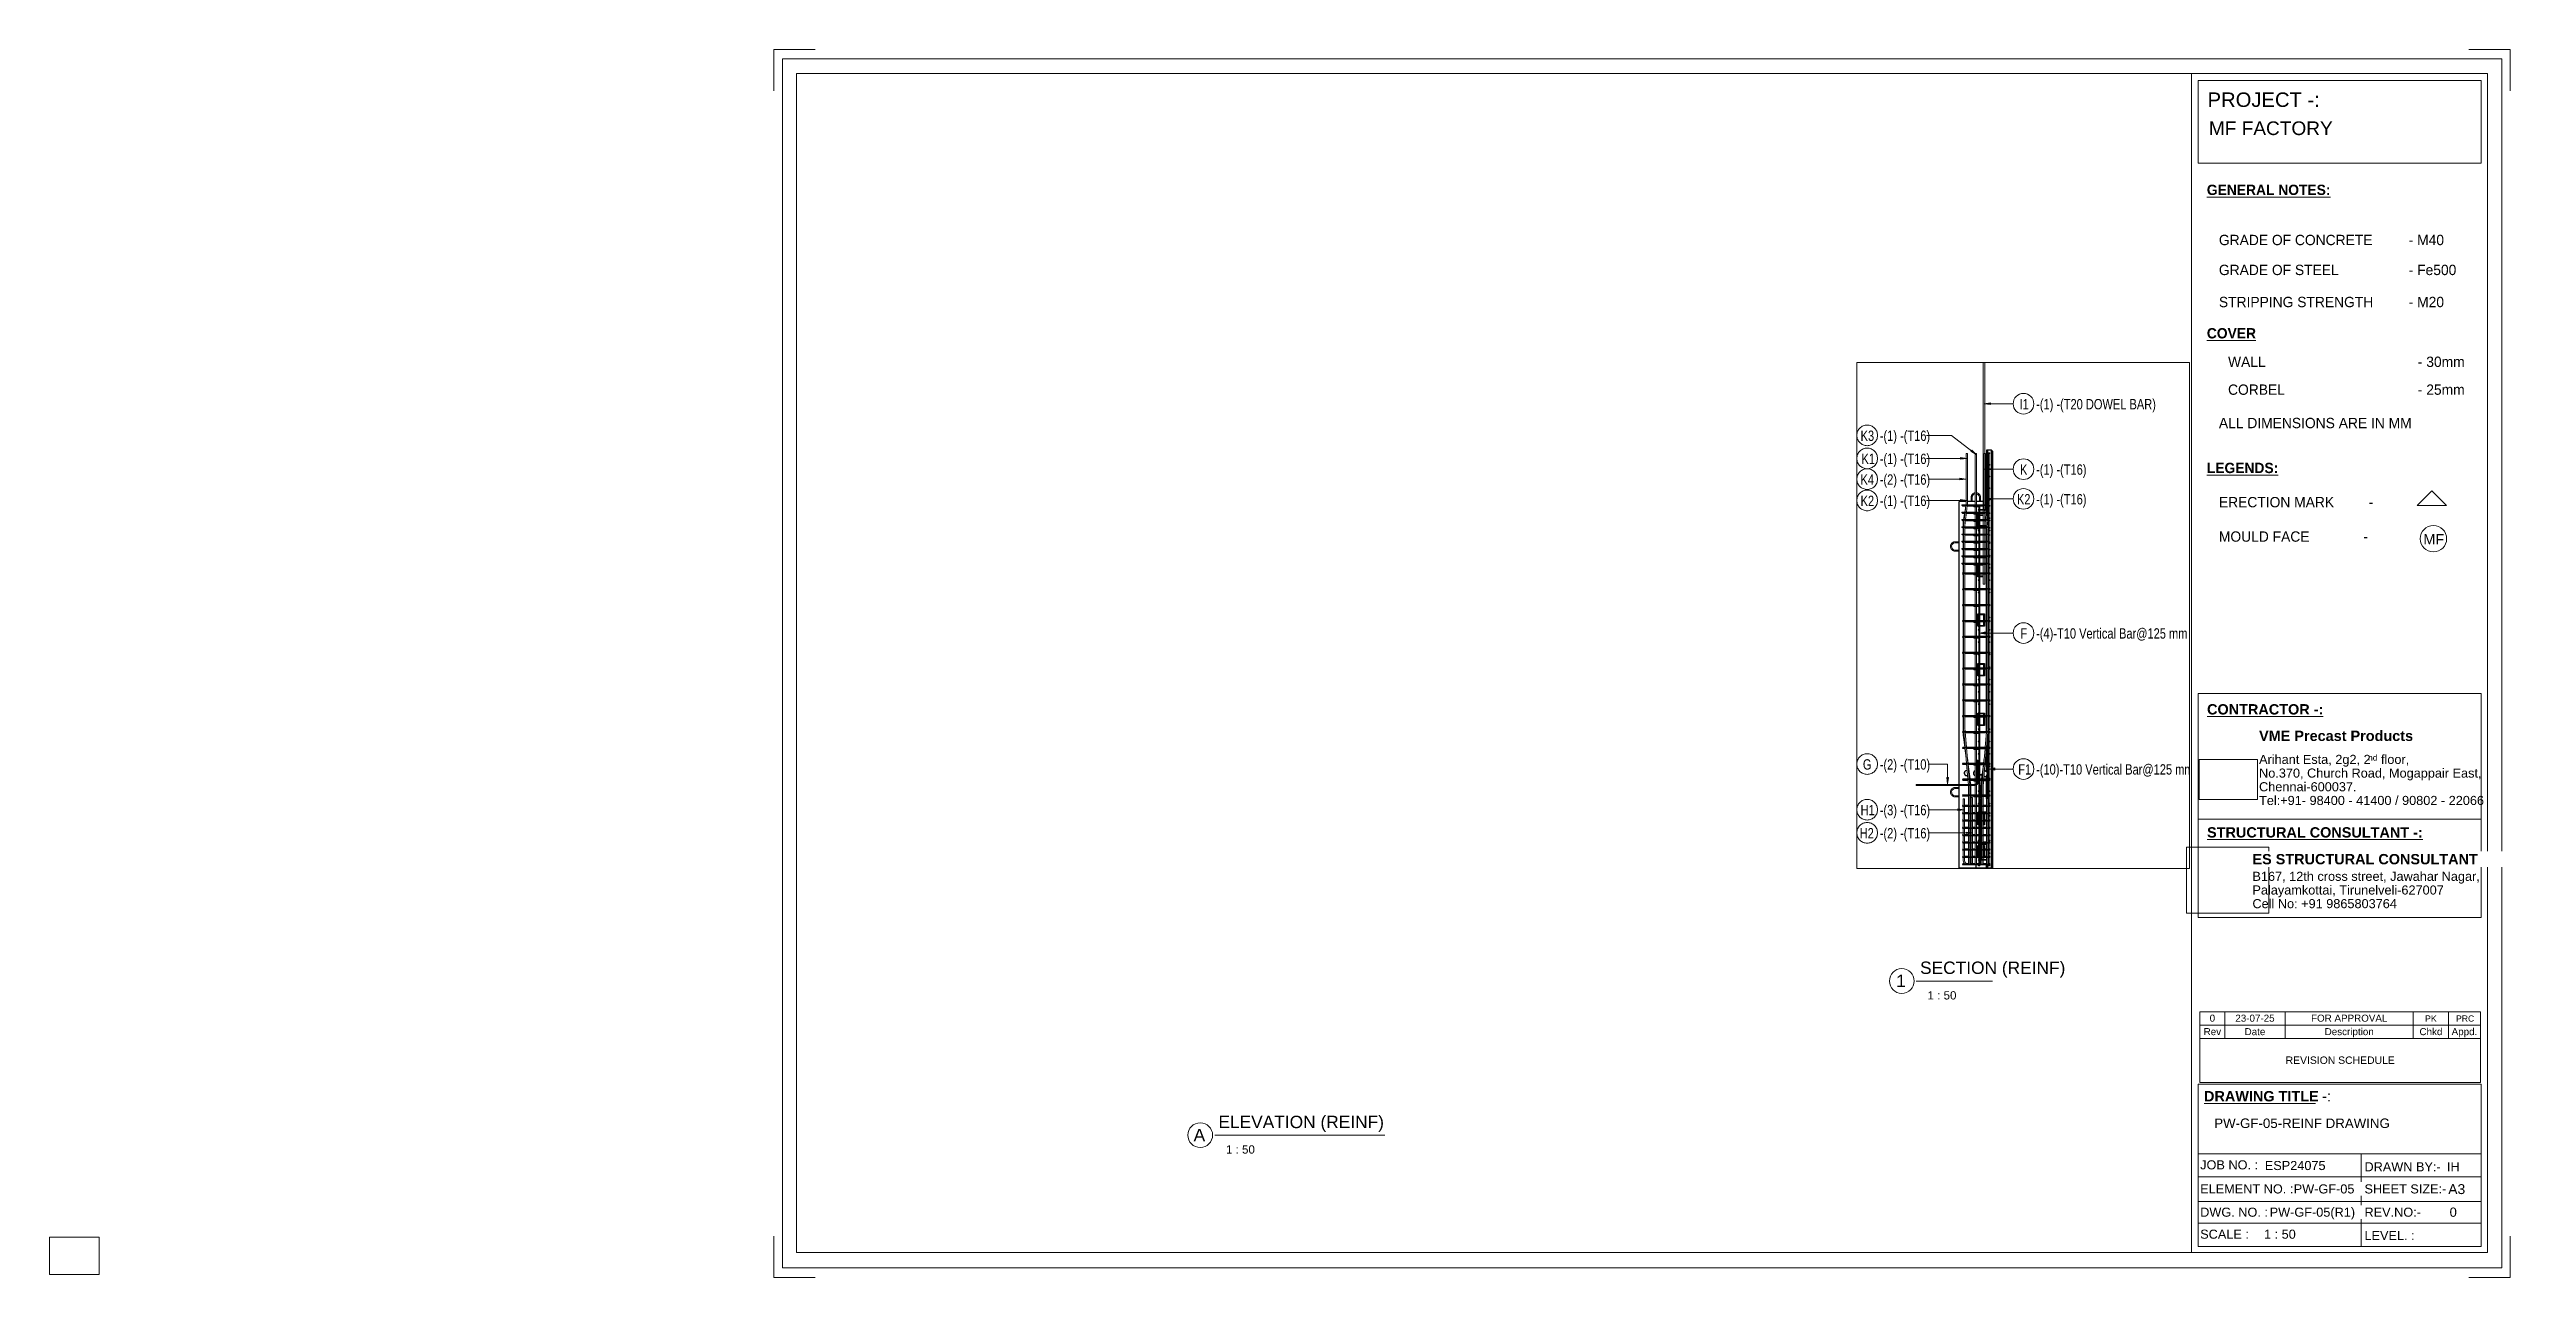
# Paper-space layout 'Layout1' of a CAD drawing. Header units: millimetres. Extents: x 0 to 599, y -1 to 296.
# The model-space entities are those that its viewports show. They can reach past a viewport. Long polylines and large blocks are cut down to what shows.
import ezdxf

# ---------------------------------------------------------------- set-up
doc = ezdxf.new("R2010")
doc.units = ezdxf.units.MM
for name, color, linetype, lineweight in [('A-DETL-THIN', 151, 'Continuous', 18), ('A-GENM', 13, 'Continuous', 18), ('A-WALL', 113, 'Continuous', 25), ('G-ANNO-SCHD', 231, 'Continuous', 9), ('G-ANNO-TEXT', 231, 'Continuous', 9), ('G-ANNO-TTLB', 6, 'Continuous', 9), ('G-ANNO-TTLB-MEDM', 33, 'Continuous', 9), ('G-ANNO-TTLB-THIN', 151, 'Continuous', 9), ('S-RBAR', 171, 'Continuous', 18), ('S-RBAR-IDEN', 171, 'Continuous', 9)]:
    doc.layers.add(name, color=color, linetype=linetype, lineweight=lineweight)
doc.layers.add('G-ANNO-NPLT', color=191, linetype='Continuous')
doc.styles.add('Arial_10', font='arial.ttf', dxfattribs={"height": 1.8})
doc.styles.add('Arial_11', font='arial.ttf', dxfattribs={"height": 1.7})
doc.styles.add('Arial_12', font='arial.ttf', dxfattribs={"height": 2})
doc.styles.add('Arial_13', font='arial.ttf', dxfattribs={"height": 3})
doc.styles.add('Arial_14', font='arial.ttf', dxfattribs={"height": 1.5})
doc.styles.add('Arial_2', font='arial.ttf', dxfattribs={"height": 3.5})
doc.styles.add('Arial_3', font='arial.ttf', dxfattribs={"height": 2.2})
doc.styles.add('Arial_4', font='arial.ttf', dxfattribs={"height": 2.4})
doc.styles.add('Arial_5', font='arial.ttf', dxfattribs={"height": 2.5})
doc.styles.add('Arial_6', font='arial.ttf', dxfattribs={"height": 1.42976})
doc.styles.add('Arial_7', font='arial.ttf', dxfattribs={"height": 2.25})
doc.styles.add('Arial_8', font='arial.ttf', dxfattribs={"height": 3.3})
doc.styles.add('Arial_9', font='arial.ttf', dxfattribs={"height": 2.3})
doc.styles.add('Arial_B', font='arialbd.ttf', dxfattribs={"height": 2.5})
doc.styles.add('Nirmala UI Semilight', font='NirmalaS.ttf', dxfattribs={"width": 0.8, "height": 125})
doc.styles.add('Nirmala UI Semilight_2', font='NirmalaS.ttf', dxfattribs={"height": 2.5})
doc.styles.add('Nirmala UI Semilight_B', font='', dxfattribs={"height": 2.5})
doc.styles.get('Nirmala UI Semilight_B').set_extended_font_data('Nirmala UI Semilight', bold=True)
picture_1 = doc.add_image_def('image1.jpg', size_in_pixel=(996, 686))
picture_2 = doc.add_image_def('image2.jpg', size_in_pixel=(1600, 1280))

psp = doc.layouts.get("Layout1")

msp = doc.modelspace()

# ---------------------------------------------------------------- texts
at = {"layer": 'S-RBAR-IDEN', "char_height": 125, "attachment_point": 1, "style": 'Nirmala UI Semilight'}
for s, insert, width in [('-(1) -(T20 DOWEL BAR)', (1777.2, 4279.59), 1670.7167), ('I1', (1576.88, 4279.59), 105.8227), ('K3', (-345.96, 3897.77), 182.7847), ('-(1) -(T16)', (-113.83, 3897.77), 679.831), ('-(1) -(T16)', (-113.83, 3618.6), 679.831), ('K1', (-335.36, 3618.6), 157.1307), ('-(1) -(T16)', (1777.2, 3488.75), 679.831), ('K', (1582.08, 3488.75), 92.9957), ('-(2) -(T16)', (-113.83, 3368.29), 705.485), ('K4', (-347.16, 3368.29), 185.9915), ('-(1) -(T16)', (1777.2, 3129.61), 679.831), ('K2', (1545.08, 3129.61), 182.7847), ('-(1) -(T16)', (-113.83, 3110.58), 679.831), ('K2', (-345.96, 3110.58), 182.7847), ('-(4)-T10 Vertical Bar@125 mm', (1777.2, 1507), 2183.7967), ('F', (1587.48, 1507), 80.1687), ('-(2) -(T10)', (-113.83, -77.27), 705.485), ('G', (-318.16, -77.27), 115.443), ('-(10)-T10 Vertical Bar@125 mm', (1777.2, -137.51), 2244.725), ('F1', (1560.88, -137.51), 144.3037), ('-(3) -(T16)', (-113.83, -629.72), 705.485), ('H1', (-345.96, -629.72), 182.7847), ('-(2) -(T16)', (-113.83, -909.18), 705.485), ('H2', (-356.56, -909.18), 208.4387)]:
    msp.add_mtext(s, dxfattribs=dict(at, insert=insert, width=width))

# ---------------------------------------------------------------- blocks, each defined once
blk = doc.blocks.new('ES-Landscape-A3 - ES-Landscape-A3-502445-PW-GF-05-REINF DRAWING')
at = {"layer": 'G-ANNO-TTLB'}
for p, q in [((175.24, 296.27), (185.24, 296.27)), ((175.24, 296.27), (175.24, 286.27)), ((595.24, 296.27), (585.24, 296.27)), ((595.24, 296.27), (595.24, 286.27)), ((519.77, 140.54), (588.2, 140.54)), ((519.77, 86.33), (519.77, 140.54)), ((588.2, 86.33), (588.2, 140.54)), ((519.77, 110.14), (588.2, 110.14)), ((519.77, 6.78), (519.77, 46.03)), ((588.2, 6.78), (588.2, 46.03)), ((559.23, 29.2), (559.23, 6.78)), ((175.24, -0.73), (175.24, 9.27)), ((595.24, -0.73), (595.24, 9.27)), ((175.24, -0.73), (185.24, -0.73)), ((595.24, -0.73), (585.24, -0.73))]:
    blk.add_line(p, q, dxfattribs=at)
at = {"layer": 'G-ANNO-TTLB-MEDM'}
for p, q in [((180.73, 290.44), (180.73, 5.31)), ((180.73, 290.44), (589.79, 290.44)), ((518.17, 290.44), (518.17, 5.31)), ((519.77, 268.77), (519.77, 288.77)), ((519.77, 288.77), (588.2, 288.77)), ((588.2, 288.77), (588.2, 268.77)), ((589.79, 290.44), (589.79, 5.31)), ((588.2, 268.77), (519.77, 268.77)), ((519.77, 86.33), (588.2, 86.33)), ((519.77, 6.78), (588.2, 6.78)), ((180.73, 5.31), (589.79, 5.31))]:
    blk.add_line(p, q, dxfattribs=at)
at = {"layer": 'G-ANNO-TTLB-THIN'}
for p, q in [((177.29, 294.03), (177.29, 1.56)), ((593.23, 294.03), (177.29, 294.03)), ((593.23, 1.56), (593.23, 294.03)), ((519.77, 46.03), (588.2, 46.03)), ((519.77, 29.2), (588.2, 29.2)), ((519.77, 23.64), (588.2, 23.64)), ((519.77, 17.68), (588.2, 17.68)), ((519.77, 12.43), (588.2, 12.43)), ((177.29, 1.56), (593.23, 1.56))]:
    blk.add_line(p, q, dxfattribs=at)
at = {"layer": 'G-ANNO-TTLB', "char_height": 2.2, "attachment_point": 1, "style": 'Arial_3'}
for s, insert, width in [('No.370, Church Road, Mogappair East,', (534.5, 122.37), 63.4135), ('Tel:+91- 98400 - 41400 / 90802 - 22066 ', (534.5, 115.75), 65.2574), ('Chennai-600037.', (534.5, 119.06), 27.6582), ('Cell No: +91 9865803764', (532.9, 90.79), 41.0464), ('Palayamkottai, Tirunelveli-627007', (532.9, 94.09), 54.4346), ('JOB NO. :', (520.26, 27.61), 16.5949), ('DRAWN BY:-', (560, 27.14), 21.7257), ('ELEMENT NO. :', (520.26, 21.79), 26.5359), ('SHEET SIZE:-', (560, 21.79), 23.2489), ('DWG. NO. :', (520.26, 16.16), 19.481), ('REV.NO:-', (560, 16.16), 16.0338), ('SCALE :', (520.26, 10.84), 13.8692), ('LEVEL. :', (560, 10.53), 14.3502)]:
    blk.add_mtext(s, dxfattribs=dict(at, insert=insert, width=width))
at = {"layer": 'G-ANNO-TTLB'}
image = blk.add_image(picture_1, insert=(520, 114.84), size_in_units=(14.11, 9.72), dxfattribs=at)
image.dxf.flags = 7
image = blk.add_image(picture_2, insert=(516.95, 87.39), size_in_units=(19.92, 15.93), dxfattribs=at)
image.dxf.flags = 7
at = {"layer": 'G-ANNO-TTLB', "attachment_point": 1, "bg_fill": 3, "box_fill_scale": 1.25, "bg_fill_color": 256, "bg_fill_true_color": 13158600, "bg_fill_transparency": 0}
for s, insert, char_height, width, style in [('PROJECT -:', (522.05, 285.89), 3.5, 33.3502, 'Arial_2'), ('\\LCONTRACTOR -:', (521.92, 137.94), 2.5, 33.9114, 'Arial_B'), ('\\LSTRUCTURAL CONSULTANT -:', (521.92, 108.18), 2.5, 62.8523, 'Arial_B'), ('\\LDRAWING TITLE', (521.19, 44.36), 2.5, 33.4304, 'Arial_B'), ('A3', (580.27, 21.84), 2.4, 4.9705, 'Arial_4')]:
    blk.add_mtext(s, dxfattribs=dict(at, insert=insert, char_height=char_height, width=width, style=style))
at = {"layer": 'G-ANNO-TTLB', "char_height": 2.5, "attachment_point": 1, "style": 'Arial_B', "bg_fill": 3, "box_fill_scale": 1.25, "bg_fill_color": 256, "bg_fill_true_color": 13158600, "bg_fill_transparency": 0}
for s, insert, width in [('VME Precast Products', (534.5, 131.53), 45.135), ('ES STRUCTURAL CONSULTANT', (532.9, 101.7), 65.6582), ('\\fArial|b1|i0|c0|p34|; ', (548.78, 44.36), 1.2025)]:
    blk.add_mtext(s, dxfattribs=dict(at, insert=insert, width=width))
at = {"layer": 'G-ANNO-TTLB', "attachment_point": 1}
for s, insert, char_height, width, style in [('Arihant Esta, 2g2, 2', (534.5, 125.68), 2.2, 31.9873, 'Arial_3'), ('nd', (560.89, 125.72), 1.43, 2.7257, 'Arial_6'), (' floor,', (563.14, 125.68), 2.2, 9.1392, 'Arial_3'), ('B167, 12th cross street, Jawahar Nagar,', (532.9, 97.4), 2.2, 65.1772, 'Arial_3')]:
    blk.add_mtext(s, dxfattribs=dict(at, insert=insert, char_height=char_height, width=width, style=style))
at = {"layer": 'G-ANNO-TTLB', "insert": (549.77, 44.36), "char_height": 2.5, "width": 2.6456, "attachment_point": 1, "style": 'Arial_5', "bg_fill": 3, "box_fill_scale": 1.25, "bg_fill_color": 256, "bg_fill_true_color": 13158600, "bg_fill_transparency": 0}
blk.add_mtext('-:', dxfattribs=at)
blk = doc.blocks.new('Viewport - M_View Title-1040-PW-GF-05-REINF DRAWING')
at = {"layer": 'G-ANNO-TTLB'}
for start, end in [(360, 180), (180, 0)]:
    blk.add_arc((-3.5, 0), 3, start, end, dxfattribs=at)
blk = doc.blocks.new('12_7Ø_ Lifting Insert_COLUMN - 12_9Ø Lifting insert-1653057-Elevation Right 1')
at = {"layer": 'A-GENM'}
for p, q in [((20064.57, 2553.35), (20014.57, 2553.35)), ((20014.57, 2540.65), (20064.57, 2540.65)), ((20064.57, 2453.35), (20014.57, 2453.35)), ((20014.57, 2440.65), (20064.57, 2440.65))]:
    blk.add_line(p, q, dxfattribs=at)
at = {"layer": 'A-GENM', "flags": 128}
for points in [[(20014.57, 2553.35), (20012.32, 2553.3), (20010.07, 2553.17), (20007.82, 2552.94), (20005.59, 2552.63), (20003.37, 2552.23), (20001.17, 2551.73), (19999, 2551.16), (19996.84, 2550.49), (19994.72, 2549.74), (19992.63, 2548.9), (19990.57, 2547.98), (19988.55, 2546.98), (19986.57, 2545.9), (19984.64, 2544.74), (19982.75, 2543.51), (19980.92, 2542.2), (19979.14, 2540.82), (19977.41, 2539.36), (19975.75, 2537.84), (19974.15, 2536.26), (19972.61, 2534.61), (19971.14, 2532.9), (19969.74, 2531.14), (19968.41, 2529.32), (19967.15, 2527.45), (19965.97, 2525.53), (19964.87, 2523.56), (19963.85, 2521.55), (19962.91, 2519.5), (19962.05, 2517.42), (19961.27, 2515.3), (19960.59, 2513.16), (19959.98, 2510.98), (19959.47, 2508.79), (19959.04, 2506.58), (19958.7, 2504.35), (19958.45, 2502.11), (19958.29, 2499.86), (19958.22, 2497.61), (19958.24, 2495.35), (19958.35, 2493.1), (19958.56, 2490.86), (19958.85, 2488.62), (19959.23, 2486.4), (19959.69, 2484.2), (19960.25, 2482.01), (19960.89, 2479.85), (19961.62, 2477.72), (19962.43, 2475.62), (19963.33, 2473.55), (19964.31, 2471.52), (19965.37, 2469.53), (19966.51, 2467.58), (19967.72, 2465.69), (19969.01, 2463.84), (19970.37, 2462.04), (19971.81, 2460.3), (19973.31, 2458.62), (19974.88, 2457), (19976.51, 2455.45), (19978.2, 2453.96), (19979.95, 2452.54), (19981.76, 2451.19), (19983.61, 2449.91), (19985.52, 2448.71), (19987.48, 2447.59), (19989.47, 2446.55), (19991.51, 2445.58), (19993.58, 2444.7), (19995.69, 2443.91), (19997.83, 2443.19), (20000, 2442.57), (20002.18, 2442.03), (20004.39, 2441.58), (20006.62, 2441.21), (20008.85, 2440.94), (20011.1, 2440.76), (20013.35, 2440.66), (20014.57, 2440.65)], [(20014.57, 2453.35), (19996.17, 2457.42), (19981.2, 2468.87), (19972.45, 2485.56), (19971.55, 2504.38), (19978.67, 2521.83), (19992.48, 2534.65), (20010.41, 2540.45), (20014.57, 2540.65)]]:
    blk.add_lwpolyline(points, dxfattribs=at)
blk = doc.blocks.new('12_7Ø_ Lifting Insert_COLUMN - 12_9Ø Lifting insert-V6-Elevation Right 1')
at = {"layer": 'A-GENM'}
for p, q in [((20208.22, 3090), (20208.22, 3040)), ((20220.92, 3040), (20220.92, 3090)), ((20308.22, 3090), (20308.22, 3040)), ((20320.92, 3040), (20320.92, 3090))]:
    blk.add_line(p, q, dxfattribs=at)
at = {"layer": 'A-GENM', "flags": 128}
for points in [[(20256.19, 3145.72), (20253.97, 3145.34), (20251.77, 3144.88), (20249.58, 3144.32), (20247.42, 3143.68), (20245.29, 3142.95), (20243.19, 3142.14), (20241.12, 3141.24), (20239.09, 3140.26), (20237.1, 3139.2), (20235.15, 3138.06), (20233.26, 3136.85), (20231.41, 3135.56), (20229.61, 3134.2), (20227.87, 3132.76), (20226.19, 3131.26), (20224.57, 3129.69), (20223.02, 3128.06), (20221.53, 3126.37), (20220.11, 3124.62), (20218.76, 3122.81), (20217.48, 3120.96), (20216.28, 3119.05), (20215.16, 3117.09), (20214.12, 3115.1), (20213.15, 3113.06), (20212.27, 3110.98), (20211.48, 3108.88), (20210.76, 3106.74), (20210.14, 3104.57), (20209.6, 3102.38), (20209.15, 3100.18), (20208.78, 3097.95), (20208.51, 3095.71), (20208.33, 3093.47), (20208.23, 3091.22), (20208.22, 3090)], [(20320.92, 3090), (20320.87, 3092.25), (20320.74, 3094.5), (20320.51, 3096.75), (20320.2, 3098.98), (20319.8, 3101.2), (20319.3, 3103.39), (20318.72, 3105.57), (20318.06, 3107.73), (20317.31, 3109.85), (20316.47, 3111.94), (20315.55, 3114), (20314.55, 3116.02), (20313.47, 3118), (20312.31, 3119.93), (20311.08, 3121.82), (20309.77, 3123.65), (20308.39, 3125.43), (20306.93, 3127.16), (20305.41, 3128.82), (20303.83, 3130.42), (20302.18, 3131.96), (20300.47, 3133.43), (20298.71, 3134.83), (20296.89, 3136.16), (20295.02, 3137.42), (20293.1, 3138.6), (20291.13, 3139.7), (20289.12, 3140.72), (20287.07, 3141.66), (20284.99, 3142.52), (20282.87, 3143.29), (20280.73, 3143.98), (20278.55, 3144.59), (20276.36, 3145.1), (20274.15, 3145.53), (20272.57, 3145.77)], [(20220.92, 3090), (20224.99, 3108.4), (20236.43, 3123.37), (20253.13, 3132.12), (20256.57, 3132.29)], [(20272.57, 3132.77), (20289.4, 3125.9), (20302.22, 3112.09), (20308.02, 3094.16), (20308.22, 3090)]]:
    blk.add_lwpolyline(points, dxfattribs=at)
blk = doc.blocks.new('M_Rebar Tag_rfa MARK - ARROW-794226-Elevation Right 1')
at = {"layer": 'S-RBAR-IDEN'}
blk.add_circle((20841.03, 4221.99), 125, dxfattribs=at)
blk = doc.blocks.new('M_Rebar Tag_rfa Dimension - ARROW-793927-Elevation Right 1')
at = {"layer": 'S-RBAR-IDEN'}
blk.add_circle((20841.03, 1449.4), 125, dxfattribs=at)

# ---------------------------------------------------------------- hatches: boundary and pattern name
at = {"layer": 'S-RBAR'}
for points in [[(1213.98, 3622), (1217.98, 3626), (1213.98, 3630), (1209.98, 3626)], [(1213.98, 3481.03), (1217.98, 3485.03), (1213.98, 3489.03), (1209.98, 3485.03)], [(1213.98, 3340.07), (1217.98, 3344.07), (1213.98, 3348.07), (1209.98, 3344.07)], [(1213.98, 3199.1), (1217.98, 3203.1), (1213.98, 3207.1), (1209.98, 3203.1)], [(1213.98, 3058.13), (1217.98, 3062.13), (1213.98, 3066.13), (1209.98, 3062.13)], [(1081.98, 2984), (1085.98, 2988), (1081.98, 2992), (1077.98, 2988)], [(1213.98, 2984), (1217.98, 2988), (1213.98, 2992), (1209.98, 2988), (1211.83, 2986.15)], [(1081.98, 2834.03), (1085.98, 2838.03), (1081.98, 2842.03), (1077.98, 2838.03)], [(1213.98, 2834.03), (1217.98, 2838.03), (1213.98, 2842.03), (1209.98, 2838.03), (1211.83, 2836.19)], [(1081.98, 2684.07), (1085.98, 2688.07), (1081.98, 2692.07), (1077.98, 2688.07)], [(1213.98, 2684.07), (1217.98, 2688.07), (1213.98, 2692.07), (1209.98, 2688.07)], [(1081.98, 2534.1), (1085.98, 2538.1), (1082.02, 2542.06), (1082.02, 2534.68), (1081.4, 2534.68)], [(1213.98, 2534.1), (1217.98, 2538.1), (1213.98, 2542.1), (1209.98, 2538.1), (1211.83, 2536.26)], [(1081.98, 2384.14), (1085.98, 2388.14), (1081.98, 2392.14), (1077.98, 2388.14)], [(1213.98, 2384.14), (1217.98, 2388.14), (1213.98, 2392.14), (1209.98, 2388.14), (1211.83, 2386.29)], [(1081.98, 2234.17), (1085.98, 2238.17), (1081.98, 2242.17), (1077.98, 2238.17), (1081.51, 2234.65)], [(1213.98, 2234.17), (1217.98, 2238.17), (1213.98, 2242.17), (1209.98, 2238.17), (1213.51, 2234.65)], [(1081.98, 2084.21), (1085.98, 2088.21), (1081.98, 2092.21), (1077.98, 2088.21)], [(1213.98, 2084.21), (1217.98, 2088.21), (1213.98, 2092.21), (1209.98, 2088.21)], [(1081.98, 1934.24), (1085.98, 1938.24), (1081.98, 1942.24), (1077.98, 1938.24)], [(1213.98, 1934.24), (1217.98, 1938.24), (1213.98, 1942.24), (1209.98, 1938.24)], [(1213.98, 1784.28), (1217.98, 1788.28), (1213.98, 1792.28), (1209.98, 1788.28), (1211.83, 1786.43)], [(1081.98, 1634.31), (1085.98, 1638.31), (1081.98, 1642.31), (1077.98, 1638.31)], [(1213.98, 1634.31), (1217.98, 1638.31), (1213.98, 1642.31), (1209.98, 1638.31)], [(1081.98, 1484.34), (1085.98, 1488.34), (1081.98, 1492.34), (1077.98, 1488.34)], [(1213.98, 1484.34), (1217.98, 1488.34), (1213.98, 1492.34), (1209.98, 1488.34)], [(1081.98, 1334.38), (1085.98, 1338.38), (1081.98, 1342.38), (1077.98, 1338.38)], [(1213.98, 1334.38), (1217.98, 1338.38), (1213.98, 1342.38), (1209.98, 1338.38)], [(1081.98, 1184.41), (1085.98, 1188.41), (1081.98, 1192.41), (1077.98, 1188.41)], [(1213.98, 1184.41), (1217.98, 1188.41), (1213.98, 1192.41), (1209.98, 1188.41), (1211.83, 1186.57)], [(1081.98, 1034.45), (1085.98, 1038.45), (1081.98, 1042.45), (1077.98, 1038.45)], [(1213.98, 1034.45), (1217.98, 1038.45), (1213.98, 1042.45), (1209.98, 1038.45), (1211.83, 1036.6)], [(1081.98, 884.48), (1085.98, 888.48), (1081.98, 892.48), (1077.98, 888.48)], [(1213.98, 884.48), (1217.98, 888.48), (1213.98, 892.48), (1209.98, 888.48)], [(1081.98, 734.52), (1085.98, 738.52), (1081.98, 742.52), (1077.98, 738.52)], [(1213.98, 734.52), (1217.98, 738.52), (1213.98, 742.52), (1209.98, 738.52)], [(1081.98, 584.55), (1085.98, 588.55), (1081.98, 592.55), (1077.98, 588.55)], [(1213.98, 584.55), (1217.98, 588.55), (1213.98, 592.55), (1209.98, 588.55)], [(1080.67, 441.28), (1082.56, 441.5), (1082.56, 442.01), (1081.92, 442.52), (1080.76, 441.36)], [(1213.98, 434.59), (1217.98, 438.59), (1213.98, 442.59), (1209.98, 438.59), (1211.83, 436.74)], [(1081.92, 434.65), (1081.39, 437.5), (1081.12, 435.45)], [(1081.98, 284.62), (1085.98, 288.62), (1081.98, 292.62), (1077.98, 288.62)], [(1213.98, 284.62), (1217.98, 288.62), (1213.98, 292.62), (1209.98, 288.62)], [(1081.98, 134.66), (1085.98, 138.66), (1081.98, 142.66), (1077.98, 138.66)], [(1213.98, 134.66), (1217.98, 138.66), (1213.98, 142.66), (1209.98, 138.66)], [(1081.98, -15.31), (1085.98, -11.31), (1081.98, -7.31), (1077.98, -11.31)], [(1213.98, -15.31), (1217.98, -11.31), (1213.98, -7.31), (1209.98, -11.31)], [(1081.98, -165.28), (1085.98, -161.28), (1081.98, -157.28), (1077.98, -161.28)], [(1213.98, -165.28), (1217.98, -161.28), (1213.98, -157.28), (1209.98, -161.28)], [(1081.98, -315.24), (1085.98, -311.24), (1081.98, -307.24), (1077.98, -311.24)], [(1213.98, -315.24), (1217.98, -311.24), (1213.98, -307.24), (1209.98, -311.24), (1211.83, -313.09)], [(1081.98, -465.21), (1085.98, -461.21), (1081.98, -457.21), (1077.98, -461.21)], [(1213.98, -465.21), (1217.98, -461.21), (1213.98, -457.21), (1209.98, -461.21), (1211.83, -463.05)], [(1081.98, -615.17), (1085.98, -611.17), (1081.98, -607.17), (1077.98, -611.17)], [(1213.98, -615.17), (1217.98, -611.17), (1213.98, -607.17), (1209.98, -611.17), (1211.83, -613.02)], [(1081.98, -765.14), (1085.98, -761.14), (1081.98, -757.14), (1077.98, -761.14)], [(1213.98, -765.14), (1217.98, -761.14), (1213.98, -757.14), (1209.98, -761.14), (1211.83, -762.98)], [(1213.98, -915.1), (1217.98, -911.1), (1213.98, -907.1), (1209.98, -911.1), (1211.83, -912.95)], [(1081.98, -915.1), (1083.08, -914), (1080.88, -914), (1081.92, -915.04)], [(1081.98, -1065.07), (1085.98, -1061.07), (1081.98, -1057.07), (1077.98, -1061.07)], [(1213.98, -1065.07), (1217.98, -1061.07), (1213.98, -1057.07), (1209.98, -1061.07), (1212.17, -1063.26)], [(1081.98, -1215.03), (1085.98, -1211.03), (1081.98, -1207.03), (1077.98, -1211.03)], [(1213.98, -1215.03), (1217.98, -1211.03), (1213.98, -1207.03), (1209.98, -1211.03), (1211.83, -1212.88)], [(1081.98, -1365), (1085.98, -1361), (1081.98, -1357), (1077.98, -1361)], [(1213.98, -1365), (1217.98, -1361), (1213.98, -1357), (1209.98, -1361), (1211.83, -1362.85)]]:
    msp.add_hatch(color=256, dxfattribs=at).paths.add_polyline_path(points)
h = msp.add_hatch(color=256, dxfattribs=at)
edge = h.paths.add_edge_path()
edge.add_arc((1213.98, 3626), 4, 0, 360)
h = msp.add_hatch(color=256, dxfattribs=at)
edge = h.paths.add_edge_path()
edge.add_arc((1213.98, 3485.03), 4, 0, 360)
h = msp.add_hatch(color=256, dxfattribs=at)
edge = h.paths.add_edge_path()
edge.add_arc((1213.98, 3344.07), 4, 0, 360)
h = msp.add_hatch(color=256, dxfattribs=at)
edge = h.paths.add_edge_path()
edge.add_arc((1213.98, 3203.1), 4, 0, 360)
h = msp.add_hatch(color=256, dxfattribs=at)
edge = h.paths.add_edge_path()
edge.add_arc((1213.98, 3062.13), 4, 0, 360)
h = msp.add_hatch(color=256, dxfattribs=at)
edge = h.paths.add_edge_path()
edge.add_arc((1081.98, 2988), 4, 0, 360)
h = msp.add_hatch(color=256, dxfattribs=at)
edge = h.paths.add_edge_path()
edge.add_arc((1213.98, 2988), 4, 0, 360)
h = msp.add_hatch(color=256, dxfattribs=at)
edge = h.paths.add_edge_path()
edge.add_arc((1081.98, 2838.03), 4, 0, 360)
h = msp.add_hatch(color=256, dxfattribs=at)
edge = h.paths.add_edge_path()
edge.add_arc((1213.98, 2838.03), 4, 0, 360)
h = msp.add_hatch(color=256, dxfattribs=at)
edge = h.paths.add_edge_path()
edge.add_arc((1081.98, 2688.07), 4, 0, 360)
h = msp.add_hatch(color=256, dxfattribs=at)
edge = h.paths.add_edge_path()
edge.add_arc((1213.98, 2688.07), 4, 0, 360)
h = msp.add_hatch(color=256, dxfattribs=at)
edge = h.paths.add_edge_path()
edge.add_arc((1081.98, 2538.1), 4, 270, 450)
edge.add_line((1081.98, 2542.1), (1081.98, 2538.1))
edge.add_line((1081.98, 2538.1), (1081.98, 2534.1))
h = msp.add_hatch(color=256, dxfattribs=at)
edge = h.paths.add_edge_path()
edge.add_arc((1213.98, 2538.1), 4, 0, 360)
h = msp.add_hatch(color=256, dxfattribs=at)
edge = h.paths.add_edge_path()
edge.add_arc((1081.98, 2388.14), 4, 0, 360)
h = msp.add_hatch(color=256, dxfattribs=at)
edge = h.paths.add_edge_path()
edge.add_arc((1213.98, 2388.14), 4, 0, 360)
h = msp.add_hatch(color=256, dxfattribs=at)
edge = h.paths.add_edge_path()
edge.add_arc((1081.98, 2238.17), 4, 0, 360)
h = msp.add_hatch(color=256, dxfattribs=at)
edge = h.paths.add_edge_path()
edge.add_arc((1213.98, 2238.17), 4, 0, 360)
h = msp.add_hatch(color=256, dxfattribs=at)
edge = h.paths.add_edge_path()
edge.add_arc((1081.98, 2088.21), 4, 0, 360)
h = msp.add_hatch(color=256, dxfattribs=at)
edge = h.paths.add_edge_path()
edge.add_arc((1213.98, 2088.21), 4, 0, 360)
h = msp.add_hatch(color=256, dxfattribs=at)
edge = h.paths.add_edge_path()
edge.add_arc((1081.98, 1938.24), 4, 0, 360)
h = msp.add_hatch(color=256, dxfattribs=at)
edge = h.paths.add_edge_path()
edge.add_arc((1213.98, 1938.24), 4, 0, 360)
h = msp.add_hatch(color=256, dxfattribs=at)
edge = h.paths.add_edge_path()
edge.add_arc((1213.98, 1788.28), 4, 0, 360)
h = msp.add_hatch(color=256, dxfattribs=at)
edge = h.paths.add_edge_path()
edge.add_arc((1081.98, 1638.31), 4, 0, 360)
h = msp.add_hatch(color=256, dxfattribs=at)
edge = h.paths.add_edge_path()
edge.add_arc((1213.98, 1638.31), 4, 0, 360)
h = msp.add_hatch(color=256, dxfattribs=at)
edge = h.paths.add_edge_path()
edge.add_arc((1081.98, 1488.34), 4, 0, 360)
h = msp.add_hatch(color=256, dxfattribs=at)
edge = h.paths.add_edge_path()
edge.add_arc((1213.98, 1488.34), 4, 0, 360)
h = msp.add_hatch(color=256, dxfattribs=at)
edge = h.paths.add_edge_path()
edge.add_arc((1081.98, 1338.38), 4, 0, 360)
h = msp.add_hatch(color=256, dxfattribs=at)
edge = h.paths.add_edge_path()
edge.add_arc((1213.98, 1338.38), 4, 0, 360)
h = msp.add_hatch(color=256, dxfattribs=at)
edge = h.paths.add_edge_path()
edge.add_arc((1081.98, 1188.41), 4, 0, 360)
h = msp.add_hatch(color=256, dxfattribs=at)
edge = h.paths.add_edge_path()
edge.add_arc((1213.98, 1188.41), 4, 0, 360)
h = msp.add_hatch(color=256, dxfattribs=at)
edge = h.paths.add_edge_path()
edge.add_arc((1081.98, 1038.45), 4, 0, 360)
h = msp.add_hatch(color=256, dxfattribs=at)
edge = h.paths.add_edge_path()
edge.add_arc((1213.98, 1038.45), 4, 0, 360)
h = msp.add_hatch(color=256, dxfattribs=at)
edge = h.paths.add_edge_path()
edge.add_arc((1081.98, 888.48), 4, 0, 360)
h = msp.add_hatch(color=256, dxfattribs=at)
edge = h.paths.add_edge_path()
edge.add_arc((1213.98, 888.48), 4, 0, 360)
h = msp.add_hatch(color=256, dxfattribs=at)
edge = h.paths.add_edge_path()
edge.add_arc((1081.98, 738.52), 4, 0, 360)
h = msp.add_hatch(color=256, dxfattribs=at)
edge = h.paths.add_edge_path()
edge.add_arc((1213.98, 738.52), 4, 0, 360)
h = msp.add_hatch(color=256, dxfattribs=at)
edge = h.paths.add_edge_path()
edge.add_arc((1081.98, 588.55), 4, 0, 360)
h = msp.add_hatch(color=256, dxfattribs=at)
edge = h.paths.add_edge_path()
edge.add_arc((1213.98, 588.55), 4, 0, 360)
h = msp.add_hatch(color=256, dxfattribs=at)
edge = h.paths.add_edge_path()
edge.add_arc((1081.98, 438.59), 4, 65.56034, 119.45946)
edge.add_line((1080.01, 442.07), (1081.98, 438.59))
edge.add_line((1081.98, 438.59), (1083.63, 442.23))
h = msp.add_hatch(color=256, dxfattribs=at)
edge = h.paths.add_edge_path()
edge.add_arc((1213.98, 438.59), 4, 0, 360)
h = msp.add_hatch(color=256, dxfattribs=at)
edge = h.paths.add_edge_path()
edge.add_arc((1081.98, 438.59), 4, 250.62092, 268.54953)
edge.add_line((1081.88, 434.59), (1081.98, 438.59))
edge.add_line((1081.98, 438.59), (1080.65, 434.81))
h = msp.add_hatch(color=256, dxfattribs=at)
edge = h.paths.add_edge_path()
edge.add_arc((1081.98, 288.62), 4, 0, 360)
h = msp.add_hatch(color=256, dxfattribs=at)
edge = h.paths.add_edge_path()
edge.add_arc((1213.98, 288.62), 4, 0, 360)
h = msp.add_hatch(color=256, dxfattribs=at)
edge = h.paths.add_edge_path()
edge.add_arc((1081.98, 138.66), 4, 0, 360)
h = msp.add_hatch(color=256, dxfattribs=at)
edge = h.paths.add_edge_path()
edge.add_arc((1213.98, 138.66), 4, 0, 360)
h = msp.add_hatch(color=256, dxfattribs=at)
edge = h.paths.add_edge_path()
edge.add_arc((1081.98, -11.31), 4, 0, 360)
h = msp.add_hatch(color=256, dxfattribs=at)
edge = h.paths.add_edge_path()
edge.add_arc((1213.98, -11.31), 4, 0, 360)
h = msp.add_hatch(color=256, dxfattribs=at)
edge = h.paths.add_edge_path()
edge.add_arc((1081.98, -161.28), 4, 0, 360)
h = msp.add_hatch(color=256, dxfattribs=at)
edge = h.paths.add_edge_path()
edge.add_arc((1213.98, -161.28), 4, 0, 360)
h = msp.add_hatch(color=256, dxfattribs=at)
edge = h.paths.add_edge_path()
edge.add_arc((1081.98, -311.24), 4, 0, 360)
h = msp.add_hatch(color=256, dxfattribs=at)
edge = h.paths.add_edge_path()
edge.add_arc((1213.98, -311.24), 4, 0, 360)
h = msp.add_hatch(color=256, dxfattribs=at)
edge = h.paths.add_edge_path()
edge.add_arc((1081.98, -461.21), 4, 0, 360)
h = msp.add_hatch(color=256, dxfattribs=at)
edge = h.paths.add_edge_path()
edge.add_arc((1213.98, -461.21), 4, 0, 360)
h = msp.add_hatch(color=256, dxfattribs=at)
edge = h.paths.add_edge_path()
edge.add_arc((1081.98, -611.17), 4, 0, 360)
h = msp.add_hatch(color=256, dxfattribs=at)
edge = h.paths.add_edge_path()
edge.add_arc((1213.98, -611.17), 4, 0, 360)
h = msp.add_hatch(color=256, dxfattribs=at)
edge = h.paths.add_edge_path()
edge.add_arc((1081.98, -761.14), 4, 0, 360)
h = msp.add_hatch(color=256, dxfattribs=at)
edge = h.paths.add_edge_path()
edge.add_arc((1213.98, -761.14), 4, 0, 360)
h = msp.add_hatch(color=256, dxfattribs=at)
edge = h.paths.add_edge_path()
edge.add_arc((1213.98, -911.1), 4, 0, 360)
h = msp.add_hatch(color=256, dxfattribs=at)
edge = h.paths.add_edge_path()
edge.add_arc((1081.98, -911.1), 4, 239.8783, 270)
edge.add_line((1081.98, -915.1), (1081.98, -911.1))
edge.add_line((1081.98, -911.1), (1079.97, -914.56))
h = msp.add_hatch(color=256, dxfattribs=at)
edge = h.paths.add_edge_path()
edge.add_arc((1081.98, -911.1), 4, 270, 294.82759)
edge.add_line((1083.66, -914.73), (1081.98, -911.1))
edge.add_line((1081.98, -911.1), (1081.98, -915.1))
h = msp.add_hatch(color=256, dxfattribs=at)
edge = h.paths.add_edge_path()
edge.add_arc((1081.98, -1061.07), 4, 0, 360)
h = msp.add_hatch(color=256, dxfattribs=at)
edge = h.paths.add_edge_path()
edge.add_arc((1213.98, -1061.07), 4, 0, 360)
h = msp.add_hatch(color=256, dxfattribs=at)
edge = h.paths.add_edge_path()
edge.add_arc((1081.98, -1211.03), 4, 0, 360)
h = msp.add_hatch(color=256, dxfattribs=at)
edge = h.paths.add_edge_path()
edge.add_arc((1213.98, -1211.03), 4, 0, 360)
h = msp.add_hatch(color=256, dxfattribs=at)
edge = h.paths.add_edge_path()
edge.add_arc((1081.98, -1361), 4, 0, 360)
h = msp.add_hatch(color=256, dxfattribs=at)
edge = h.paths.add_edge_path()
edge.add_arc((1213.98, -1361), 4, 0, 360)
at = {"layer": 'S-RBAR-IDEN'}
for points in [[(1148.54, 4221.99), (1223.54, 4212.12), (1223.54, 4231.86)], [(1050.78, 3608.74), (997.81, 3662.75), (985.64, 3647.2)], [(939.02, 3560.99), (864.02, 3570.87), (864.02, 3551.12)], [(1155.2, 3431.15), (1230.2, 3421.28), (1230.2, 3441.02)], [(929, 3310.69), (854, 3320.56), (854, 3300.81)], [(1161.73, 3072.01), (1236.73, 3062.14), (1236.73, 3081.89)], [(939.02, 3052.98), (864.02, 3062.85), (864.02, 3043.1)], [(1093.82, 1449.4), (1168.82, 1436.18), (1168.82, 1462.63)], [(1203.5, -195.12), (1278.5, -208.34), (1278.5, -181.89)], [(706, -373.22), (715.87, -298.22), (696.13, -298.22)], [(904.47, -687.32), (829.47, -677.45), (829.47, -697.2)], [(1008.16, -966.78), (933.16, -956.91), (933.16, -976.66)]]:
    msp.add_hatch(color=256, dxfattribs=at).paths.add_polyline_path(points)

# ---------------------------------------------------------------- linework, layer by layer
at = {"layer": 'A-WALL'}
for p, q in [((1237.98, 3660), (1177.98, 3660)), ((1177.98, 3660), (1177.98, 3040)), ((1187.98, 3660), (1187.98, 3000)), ((1247.98, 3650), (1237.98, 3660)), ((1237.98, -1395), (1237.98, 3660)), ((1247.98, 3650), (1247.98, -1395)), ((847.98, -383.75), (847.98, 3040)), ((929.98, 3040), (847.98, 3040)), ((1039.98, 3040), (945.98, 3040)), ((1137.98, 3040), (1055.98, 3040)), ((1177.98, 3040), (1165.98, 3040)), ((1177.98, 3000), (1177.98, 3040)), ((1177.98, 2926.97), (1177.98, 2983.93)), ((1187.98, 2983.93), (1187.98, 2911.75)), ((1187.98, 2895.68), (1187.98, 2870.26)), ((1073.06, 2823.5), (1073.06, 2880.41)), ((1073.06, 2880.41), (1085.78, 2880.41)), ((1082.98, 2870.49), (1073.06, 2880.41)), ((1095.78, 2880.41), (1137.98, 2880.41)), ((1082.98, 2870.49), (1082.98, 2823.5)), ((1085.78, 2870.49), (1082.98, 2870.49)), ((1137.98, 2870.49), (1095.78, 2870.49)), ((1073.06, 2735.25), (1073.06, 2799.43)), ((1082.98, 2799.43), (1082.98, 2751.5)), ((1077.74, 2735.25), (1082.98, 2740.49)), ((1082.98, 2743.5), (1082.98, 2740.49)), ((1082.98, 2740.49), (1085.78, 2740.49)), ((1095.78, 2740.49), (1137.98, 2740.49)), ((1177.98, 2647), (1177.98, 2719.18)), ((1177.98, 2558.75), (1177.98, 2630.93)), ((1177.98, 2470.5), (1177.98, 2542.68)), ((1177.98, 2382.25), (1177.98, 2454.43)), ((1177.98, 2294), (1177.98, 2366.18)), ((1177.98, 2177.93), (1177.98, 2277.93)), ((1073.06, 2177.93), (1073.06, 2269.93)), ((1082.98, 2269.93), (1082.98, 2177.93)), ((1137.98, 2270.49), (1096.36, 2270.49)), ((1177.98, 1986.1), (1177.98, 2161.87)), ((1073.06, 2130.57), (1073.06, 2153.87)), ((1082.98, 2153.87), (1082.98, 2140.49)), ((1073.06, 2130.57), (1082.98, 2140.49)), ((1082.98, 2140.49), (1085.78, 2140.49)), ((1095.78, 2140.49), (1137.98, 2140.49)), ((1085.78, 2130.57), (1073.06, 2130.57)), ((1137.98, 2130.57), (1095.78, 2130.57)), ((1177.98, 1794.27), (1177.98, 1970.01)), ((1177.98, 1602.44), (1177.98, 1778.15)), ((1073.06, 1602.44), (1073.06, 1680.41)), ((1073.06, 1680.41), (1085.78, 1680.41)), ((1082.98, 1670.49), (1073.06, 1680.41)), ((1095.78, 1680.41), (1152.9, 1680.41)), ((1142.98, 1670.49), (1152.9, 1680.41)), ((1152.9, 1680.41), (1152.9, 1602.44)), ((1082.98, 1670.49), (1082.98, 1602.44)), ((1085.78, 1670.49), (1082.98, 1670.49)), ((1142.98, 1670.49), (1095.78, 1670.49)), ((1142.98, 1602.44), (1142.98, 1670.49)), ((1142.98, 1540.49), (1142.98, 1586.29)), ((1152.9, 1586.29), (1152.9, 1530.57)), ((1177.98, 1410.6), (1177.98, 1586.29)), ((1073.06, 1530.57), (1073.06, 1578.12)), ((1082.98, 1578.12), (1082.98, 1540.49)), ((1073.06, 1530.57), (1082.98, 1540.49)), ((1082.98, 1540.49), (1085.78, 1540.49)), ((1095.78, 1540.49), (1142.98, 1540.49)), ((1142.98, 1540.49), (1152.9, 1530.57)), ((1085.78, 1530.57), (1073.06, 1530.57)), ((1152.9, 1530.57), (1095.78, 1530.57)), ((1177.98, 1218.77), (1177.98, 1394.43)), ((1177.98, 1026.94), (1177.98, 1202.58)), ((1073.06, 1026.94), (1073.06, 1080.41)), ((1073.06, 1080.41), (1085.78, 1080.41)), ((1082.98, 1070.49), (1073.06, 1080.41)), ((1095.78, 1080.41), (1152.9, 1080.41)), ((1142.98, 1070.49), (1152.9, 1080.41)), ((1152.9, 1080.41), (1152.9, 1026.94)), ((1082.98, 1070.49), (1082.98, 1026.94)), ((1085.78, 1070.49), (1082.98, 1070.49)), ((1142.98, 1070.49), (1095.78, 1070.49)), ((1142.98, 1026.94), (1142.98, 1070.49)), ((1142.98, 940.49), (1142.98, 1010.72)), ((1152.9, 1010.72), (1152.9, 930.57)), ((1177.98, 835.11), (1177.98, 1010.72)), ((1073.06, 930.57), (1073.06, 1002.38)), ((1082.98, 1002.38), (1082.98, 940.49)), ((1073.06, 930.57), (1082.98, 940.49)), ((1082.98, 940.49), (1085.78, 940.49)), ((1095.78, 940.49), (1142.98, 940.49)), ((1142.98, 940.49), (1152.9, 930.57)), ((1085.78, 930.57), (1073.06, 930.57)), ((1152.9, 930.57), (1095.78, 930.57)), ((1177.98, 643.27), (1177.98, 818.86)), ((1177.98, 451.44), (1177.98, 627)), ((1073.06, 451.44), (1073.06, 480.41)), ((1073.06, 480.41), (1085.78, 480.41)), ((1082.98, 470.49), (1073.06, 480.41)), ((1095.78, 480.41), (1152.9, 480.41)), ((1142.98, 470.49), (1152.9, 480.41)), ((1152.9, 480.41), (1152.9, 451.44)), ((1082.98, 470.49), (1082.98, 451.44)), ((1085.78, 470.49), (1082.98, 470.49)), ((1142.98, 470.49), (1095.78, 470.49)), ((1142.98, 451.44), (1142.98, 470.49)), ((1142.98, 340.49), (1142.98, 433.5)), ((1152.9, 433.5), (1152.9, 330.57)), ((1177.98, 263.63), (1177.98, 435.14)), ((1073.06, 330.57), (1073.06, 426.64)), ((1082.98, 426.64), (1082.98, 340.49)), ((1073.06, 330.57), (1082.98, 340.49)), ((1082.98, 340.49), (1085.78, 340.49)), ((1095.78, 340.49), (1142.98, 340.49)), ((1142.98, 340.49), (1152.9, 330.57)), ((1085.78, 330.57), (1073.06, 330.57)), ((1152.9, 330.57), (1095.78, 330.57)), ((1187.98, 119.47), (1187.98, 67.78)), ((1187.98, 51.43), (1187.98, -124.06)), ((1177.98, -124.06), (1177.98, 38.03)), ((1074.11, -119.59), (1085.78, -119.59)), ((1095.78, -119.59), (1142.51, -119.59)), ((1077.53, -124.06), (1074.11, -120.64)), ((1177.98, -229.63), (1177.98, -140.43)), ((1187.98, -140.43), (1187.98, -247.78)), ((1082.98, -149.1), (1082.98, -259.51)), ((1152.9, -210.25), (1152.9, -222.12)), ((1187.98, -247.79), (1187.98, -247.5)), ((1186.53, -256.7), (1186.98, -255.17)), ((1187.16, -254.47), (1187.54, -252.62)), ((1187.67, -251.82), (1187.72, -251.46)), ((1187.98, -249.18), (1187.98, -315.89)), ((1074.11, -268.38), (1082.98, -259.51)), ((1082.98, -259.51), (1085.78, -259.51)), ((1095.78, -259.51), (1125.33, -259.51)), ((1185.75, -258.84), (1186.17, -257.76)), ((1085.78, -269.43), (1074.11, -269.43)), ((1124.11, -269.43), (1095.78, -269.43)), ((1177.98, -315.89), (1177.98, -278.28)), ((1177.98, -507.72), (1177.98, -332.29)), ((1187.98, -332.29), (1187.98, -507.72)), ((847.98, -1395), (847.98, -393.75)), ((1177.98, -552.77), (1177.98, -524.15)), ((1187.98, -524.15), (1187.98, -552.77)), ((1073.06, -721.18), (1073.06, -719.59)), ((1073.06, -719.59), (1078.86, -719.59)), ((1074.65, -721.18), (1073.06, -719.59)), ((1081.11, -719.59), (1081.92, -719.59)), ((1073.06, -809.43), (1073.06, -737.25)), ((1082.98, -737.25), (1082.98, -809.43)), ((1141.71, -737.25), (1141.71, -809.43)), ((1143.38, -809.43), (1143.38, -737.25)), ((1152.9, -737.25), (1152.9, -809.43)), ((1073.06, -869.43), (1073.06, -825.5)), ((1082.98, -825.5), (1082.98, -859.51)), ((1141.71, -825.5), (1141.71, -859.51)), ((1143.38, -859.91), (1143.38, -825.5)), ((1152.9, -825.5), (1152.9, -869.43)), ((1073.06, -869.43), (1082.98, -859.51)), ((1082.98, -859.51), (1085.78, -859.51)), ((1135.02, -859.51), (1141.71, -859.51)), ((1143.38, -859.91), (1152.9, -869.43)), ((1085.78, -869.43), (1073.06, -869.43)), ((1152.9, -869.43), (1135.02, -869.43)), ((1073.06, -1162.43), (1073.06, -1119.59)), ((1073.06, -1119.59), (1085.78, -1119.59)), ((1082.98, -1129.51), (1073.06, -1119.59)), ((1135.02, -1119.59), (1152.9, -1119.59)), ((1143.38, -1129.11), (1152.9, -1119.59)), ((1152.9, -1119.59), (1152.9, -1162.43)), ((1085.78, -1129.51), (1082.98, -1129.51)), ((1082.98, -1129.51), (1082.98, -1162.43)), ((1141.71, -1129.51), (1135.02, -1129.51)), ((1141.71, -1129.51), (1141.71, -1162.43)), ((1143.38, -1162.43), (1143.38, -1129.11)), ((1073.06, -1250.68), (1073.06, -1178.5)), ((1082.98, -1178.5), (1082.98, -1250.68)), ((1141.71, -1178.5), (1141.71, -1250.68)), ((1143.38, -1250.68), (1143.38, -1178.5)), ((1152.9, -1178.5), (1152.9, -1250.68)), ((1073.06, -1269.43), (1073.06, -1266.75)), ((1073.06, -1269.43), (1075.74, -1266.75)), ((1085.78, -1269.43), (1073.06, -1269.43)), ((1152.9, -1269.43), (1135.02, -1269.43)), ((1150.22, -1266.75), (1152.9, -1269.43)), ((1152.9, -1266.75), (1152.9, -1269.43)), ((1047.98, -1355), (1047.98, -1395)), ((1177.98, -1394.99), (1177.98, -1355)), ((1187.98, -1355), (1187.98, -1395)), ((1247.98, -1395), (847.98, -1395))]:
    msp.add_line(p, q, dxfattribs=at)
at = {"layer": 'A-WALL', "flags": 128}
for points in [[(1187.98, -247.5), (1187.88, -245.04), (1187.58, -242.59), (1187.07, -240.17), (1186.37, -237.81), (1185.48, -235.51)], [(907.98, -245), (908, -246.2), (908.08, -247.4), (908.2, -248.59), (908.36, -249.78), (908.58, -250.96), (908.84, -252.13), (909.15, -253.29), (909.5, -254.44), (909.9, -255.57), (910.35, -256.68), (910.84, -257.78), (911.37, -258.85), (911.95, -259.91), (912.56, -260.94), (913.22, -261.94), (913.92, -262.92), (914.65, -263.86), (915.43, -264.78), (916.23, -265.67), (917.08, -266.52), (917.96, -267.34), (918.87, -268.12), (919.81, -268.87), (920.77, -269.58), (921.77, -270.24), (922.79, -270.87), (923.84, -271.46), (924.91, -272), (926, -272.5), (927.11, -272.96), (928.24, -273.37), (929.38, -273.74), (930.53, -274.06), (931.7, -274.34), (932.88, -274.56), (934.07, -274.74), (935.26, -274.88), (936.46, -274.96), (937.66, -275), (937.98, -275)], [(1017.98, -245), (1018, -246.2), (1018.08, -247.4), (1018.2, -248.59), (1018.36, -249.78), (1018.58, -250.96), (1018.84, -252.13), (1019.15, -253.29), (1019.5, -254.44), (1019.9, -255.57), (1020.35, -256.68), (1020.84, -257.78), (1021.37, -258.85), (1021.95, -259.91), (1022.56, -260.94), (1023.22, -261.94), (1023.92, -262.92), (1024.65, -263.86), (1025.43, -264.78), (1026.23, -265.67), (1027.08, -266.52), (1027.96, -267.34), (1028.87, -268.12), (1029.81, -268.87), (1030.77, -269.58), (1031.77, -270.24), (1032.79, -270.87), (1033.84, -271.46), (1034.91, -272), (1036, -272.5), (1037.11, -272.96), (1038.24, -273.37), (1039.38, -273.74), (1039.98, -273.91)], [(1185.48, -259.49), (1185.94, -258.38), (1186.35, -257.25), (1186.72, -256.11), (1187.04, -254.96), (1187.31, -253.79), (1187.54, -252.61), (1187.72, -251.42), (1187.86, -250.23), (1187.94, -249.03), (1187.98, -247.83), (1187.98, -247.5)], [(937.98, -275), (939.18, -274.98), (940.38, -274.9), (941.57, -274.78), (942.76, -274.62), (943.94, -274.4), (945.11, -274.14), (946.27, -273.83), (947.42, -273.48), (948.52, -273.09)], [(1141.71, -859.51), (1142.54, -859.72), (1143.38, -859.91)], [(1143.38, -1129.11), (1142.54, -1129.3), (1141.71, -1129.51)]]:
    msp.add_lwpolyline(points, dxfattribs=at)
at = {"layer": 'A-WALL'}
for centre, start, end in [((937.98, -245), 90, 194.78775), ((937.98, -245), 79.26058, 90), ((1047.98, -245), 105.48807, 194.78775), ((937.98, -245), 195, 209.76092), ((1047.98, -245), 195, 209.76092), ((937.98, -245), 210.41286, 224.39291), ((1047.98, -245), 210.41286, 224.39291), ((937.98, -245), 225.55926, 239.30933), ((937.98, -245), 240.76427, 254.16948), ((1047.98, -245), 225.55926, 239.30933), ((1047.98, -245), 240.76427, 254.16948), ((937.98, -245), 255.67393, 269.20726), ((937.98, -245), 270.8584, 284.19624), ((937.98, -245), 285.78208, 290.70648)]:
    msp.add_arc(centre, 30, start, end, dxfattribs=at)
for points in [[(1152.9, -222.12), (1152.5, -222.48), (1152.1, -222.86), (1151.71, -223.26)], [(1157.98, -221.67), (1157.12, -221.67), (1155.4, -221.75), (1153.73, -221.97), (1152.9, -222.12)], [(1177.98, -229.63), (1176.15, -227.93), (1172.23, -225.07), (1165.3, -222.29), (1160.48, -221.68), (1157.98, -221.67)], [(1177.98, -278.28), (1179.14, -274.56), (1181.55, -267.71), (1184.14, -262.03), (1185.48, -259.49)]]:
    msp.add_open_spline(points, degree=3, dxfattribs=at)
for points, knots in [([(1185.48, -235.51), (1184.71, -233.84), (1183.52, -231.85), (1181.84, -230.31), (1180.13, -229.41), (1178.85, -229.36), (1177.98, -229.63)], [-1, -1, -1, -1, -0.666667, -0.5, -0.333333, 0, 0, 0, 0]), ([(1157.98, -287.5), (1159.27, -287.48), (1161.8, -287.26), (1165.43, -286.44), (1168.94, -285.02), (1173.35, -282.54), (1176.22, -280.15), (1177.98, -278.28)], [-1, -1, -1, -1, -0.833333, -0.666667, -0.5, -0.333333, 0, 0, 0, 0]), ([(1146.33, -284.6), (1146.82, -284.85), (1147.93, -285.39), (1150.36, -286.34), (1153.7, -287.19), (1156.53, -287.47), (1157.98, -287.5)], [-0.3612062, -0.3612062, -0.3612062, -0.3612062, -0.3125, -0.25, -0.125, 0, 0, 0, 0])]:
    msp.add_open_spline(points, degree=3, knots=knots, dxfattribs=at)
at = {"layer": 'S-RBAR'}
for p, q in [((1157.98, 4720), (1137.98, 4720)), ((1137.98, 3000), (1137.98, 4720)), ((1157.98, 3620), (1157.98, 4720)), ((1210.98, 3630), (1200.98, 3630)), ((1200.98, 3000), (1200.98, 3630)), ((1213.98, 3630), (1209.98, 3626)), ((1210.98, 2177.93), (1210.98, 3630)), ((1217.98, 3626), (1213.98, 3630)), ((945.98, 3620), (929.98, 3620)), ((929.98, 3003.22), (929.98, 3620)), ((945.98, 3003.22), (945.98, 3620)), ((1055.98, 3620), (1039.98, 3620)), ((1039.98, 3000), (1039.98, 3620)), ((1055.98, 3000), (1055.98, 3620)), ((1165.98, 3620), (1149.98, 3620)), ((1149.98, 3000), (1149.98, 3620)), ((1165.98, 3000), (1165.98, 3620)), ((1209.98, 3626), (1213.98, 3622)), ((1213.98, 3622), (1217.98, 3626)), ((1213.98, 3489.03), (1209.98, 3485.03)), ((1209.98, 3485.03), (1213.98, 3481.03)), ((1217.98, 3485.03), (1213.98, 3489.03)), ((1213.98, 3481.03), (1217.98, 3485.03)), ((1213.98, 3348.07), (1209.98, 3344.07)), ((1217.98, 3344.07), (1213.98, 3348.07)), ((1209.98, 3344.07), (1213.98, 3340.07)), ((1213.98, 3340.07), (1217.98, 3344.07)), ((1213.98, 3207.1), (1209.98, 3203.1)), ((1217.98, 3203.1), (1213.98, 3207.1)), ((1209.98, 3203.1), (1213.98, 3199.1)), ((1213.98, 3199.1), (1217.98, 3203.1)), ((1213.98, 3066.13), (1209.98, 3062.13)), ((1209.98, 3062.13), (1213.98, 3058.13)), ((1217.98, 3062.13), (1213.98, 3066.13)), ((1213.98, 3058.13), (1217.98, 3062.13)), ((928.93, 3000), (929.61, 3005.5)), ((929.61, 3005.5), (929.98, 3011.08)), ((929.98, 3011.08), (929.98, 3011.46)), ((1165.98, 3011.08), (1165.98, 3011.46)), ((1166.35, 3005.5), (1165.98, 3011.08)), ((1167.03, 3000), (1166.35, 3005.5)), ((881.98, 3000), (901.98, 3000)), ((1183.98, 3000), (901.98, 3000)), ((929.79, 3000), (929.98, 3002.84)), ((929.98, 3002.84), (929.98, 3003.22)), ((945.78, 3000), (945.98, 3003.22)), ((945.98, 3000), (945.98, 3003.22)), ((1183.98, 3000), (1203.98, 3000)), ((881.98, 2992), (901.98, 2992)), ((891.98, 2991.93), (897.84, 2991.93)), ((891.98, 2991.93), (897.84, 2991.93)), ((897.84, 2991.93), (911.98, 2991.93)), ((1183.98, 2992), (901.98, 2992)), ((928.88, 2991.93), (911.98, 2991.93)), ((918.95, 2911.75), (928.88, 2991.43)), ((935.07, 2911.75), (945.08, 2992)), ((1039.98, 2991.93), (945.07, 2991.93)), ((1039.98, 2983.93), (1039.98, 2992)), ((1055.98, 2983.93), (1055.98, 2992)), ((1085.78, 2991.93), (1055.98, 2991.93)), ((1081.98, 2992), (1077.98, 2988)), ((1077.98, 2988), (1081.98, 2984)), ((1085.98, 2988), (1081.98, 2992)), ((1081.98, 2984), (1085.98, 2988)), ((1085.78, 2983.93), (1085.78, 2992)), ((1095.78, 2944), (1095.78, 2992)), ((1149.98, 2991.93), (1095.78, 2991.93)), ((1149.98, 2963.5), (1149.98, 2992)), ((1165.98, 2963.5), (1165.98, 2992)), ((1193.98, 2991.93), (1165.98, 2991.93)), ((1183.98, 2992), (1203.98, 2992)), ((1193.98, 2991.93), (1201.56, 2991.93)), ((1200.98, 2911.75), (1200.98, 2992)), ((1213.98, 2992), (1209.98, 2988)), ((1209.98, 2988), (1211.83, 2986.15)), ((1212.38, 2991.93), (1213.98, 2991.93)), ((1217.98, 2988), (1213.98, 2992)), ((1213.98, 2984), (1217.98, 2988)), ((891.98, 2983.93), (911.98, 2983.93)), ((891.98, 2983.93), (911.98, 2983.93)), ((927.95, 2983.93), (911.98, 2983.93)), ((915.3, 2911.75), (927.77, 2982.51)), ((924.26, 2962.62), (926.92, 2983.93)), ((943.6, 2980.13), (944.27, 2983.93)), ((1028.27, 2983.93), (944.07, 2983.93)), ((1062.42, 2983.93), (1028.27, 2983.93)), ((1062.42, 2983.93), (1095.69, 2983.93)), ((1149.98, 2983.93), (1096.36, 2983.93)), ((1096.36, 2975.93), (1096.36, 2983.93)), ((1137.98, 2944), (1137.98, 2983.93)), ((1193.98, 2983.93), (1165.98, 2983.93)), ((1180.66, 2911.75), (1167.94, 2983.93)), ((1171.7, 2962.62), (1169.04, 2983.93)), ((1193.98, 2983.93), (1201.56, 2983.93)), ((1211.83, 2986.15), (1213.98, 2984)), ((1212.38, 2983.93), (1213.98, 2983.93)), ((1062.42, 2975.93), (1028.27, 2975.93)), ((1039.98, 2964.79), (1039.98, 2975.93)), ((1055.98, 2964.79), (1055.98, 2975.93)), ((1062.42, 2975.93), (1095.69, 2975.93)), ((1085.78, 2944), (1085.78, 2975.93)), ((1039.98, 2957.84), (1039.98, 2964.79)), ((1055.98, 2957.84), (1055.98, 2964.79)), ((1039.98, 2911.75), (1039.98, 2957.84)), ((1055.98, 2911.75), (1055.98, 2957.84)), ((1150.23, 2959.53), (1149.98, 2963.5)), ((1150.47, 2955.56), (1150.23, 2959.53)), ((1165.98, 2963.12), (1165.98, 2963.5)), ((1166.35, 2957.54), (1165.98, 2963.12)), ((1172.06, 2911.75), (1166.35, 2957.54)), ((1151.91, 2944), (1150.47, 2955.56)), ((1101.92, 2944), (1081.92, 2944)), ((1101.92, 2944), (1148.04, 2944)), ((1168.04, 2944), (1148.04, 2944)), ((1101.92, 2936), (1081.92, 2936)), ((1085.78, 2911.75), (1085.78, 2936)), ((1095.78, 2911.75), (1095.78, 2936)), ((1101.92, 2936), (1148.04, 2936)), ((1137.98, 2911.75), (1137.98, 2936)), ((1168.04, 2936), (1148.04, 2936)), ((1155.93, 2911.75), (1152.91, 2936)), ((881.98, 2911.75), (901.98, 2911.75)), ((1183.98, 2911.75), (901.98, 2911.75)), ((1183.98, 2911.75), (1203.98, 2911.75)), ((881.98, 2903.75), (901.98, 2903.75)), ((891.98, 2903.68), (897.84, 2903.68)), ((891.98, 2903.68), (897.84, 2903.68)), ((897.84, 2903.68), (911.98, 2903.68)), ((1183.98, 2903.75), (901.98, 2903.75)), ((907.95, 2823.5), (917.95, 2903.75)), ((917.94, 2903.68), (911.98, 2903.68)), ((924.07, 2823.5), (934.08, 2903.75)), ((1039.98, 2903.68), (934.07, 2903.68)), ((1039.98, 2895.68), (1039.98, 2903.75)), ((1055.98, 2895.68), (1055.98, 2903.75)), ((1085.78, 2903.68), (1055.98, 2903.68)), ((1085.78, 2895.68), (1085.78, 2903.75)), ((1095.78, 2823.5), (1095.78, 2903.75)), ((1156.94, 2903.68), (1095.78, 2903.68)), ((1166.94, 2823.5), (1156.93, 2903.75)), ((1183.06, 2823.5), (1173.06, 2903.75)), ((1193.98, 2903.68), (1173.06, 2903.68)), ((1183.98, 2903.75), (1203.98, 2903.75)), ((1193.98, 2903.68), (1201.56, 2903.68)), ((1200.98, 2823.5), (1200.98, 2903.75)), ((1212.38, 2903.68), (1213.98, 2903.68)), ((891.98, 2895.68), (911.98, 2895.68)), ((891.98, 2895.68), (911.98, 2895.68)), ((899.73, 2823.5), (912.46, 2895.68)), ((916.95, 2895.68), (911.98, 2895.68)), ((1028.27, 2895.68), (933.07, 2895.68)), ((1062.42, 2895.68), (1028.27, 2895.68)), ((1062.42, 2895.68), (1095.69, 2895.68)), ((1157.94, 2895.68), (1096.36, 2895.68)), ((1096.36, 2887.68), (1096.36, 2895.68)), ((1137.98, 2823.5), (1137.98, 2895.68)), ((1157.98, 2823.5), (1157.98, 2895.34)), ((1193.98, 2895.68), (1174.06, 2895.68)), ((1196.23, 2823.5), (1183.5, 2895.68)), ((1193.98, 2895.68), (1201.56, 2895.68)), ((1212.38, 2895.68), (1213.98, 2895.68)), ((1062.42, 2887.68), (1028.27, 2887.68)), ((1039.98, 2823.5), (1039.98, 2887.68)), ((1055.98, 2823.5), (1055.98, 2887.68)), ((1062.42, 2887.68), (1095.69, 2887.68)), ((1085.78, 2823.5), (1085.78, 2887.68)), ((1081.98, 2842.03), (1077.98, 2838.03)), ((1077.98, 2838.03), (1081.98, 2834.03)), ((1085.98, 2838.03), (1081.98, 2842.03)), ((1081.98, 2834.03), (1085.98, 2838.03)), ((1213.98, 2842.03), (1209.98, 2838.03)), ((1209.98, 2838.03), (1211.83, 2836.19)), ((1211.83, 2836.19), (1213.98, 2834.03)), ((1217.98, 2838.03), (1213.98, 2842.03)), ((1213.98, 2834.03), (1217.98, 2838.03)), ((881.98, 2823.5), (901.98, 2823.5)), ((1183.98, 2823.5), (901.98, 2823.5)), ((1183.98, 2823.5), (1203.98, 2823.5)), ((881.98, 2815.5), (901.98, 2815.5)), ((891.98, 2815.43), (897.84, 2815.43)), ((891.98, 2815.43), (897.84, 2815.43)), ((897.84, 2815.43), (906.87, 2815.43)), ((899.08, 2752.37), (906.95, 2815.5)), ((1183.98, 2815.5), (901.98, 2815.5)), ((914.96, 2750.39), (923.07, 2815.5)), ((1039.98, 2815.43), (923.07, 2815.43)), ((1039.98, 2807.43), (1039.98, 2815.5)), ((1055.98, 2807.43), (1055.98, 2815.5)), ((1085.78, 2815.43), (1055.98, 2815.43)), ((1085.78, 2807.43), (1085.78, 2815.5)), ((1095.78, 2751.5), (1095.78, 2815.5)), ((1167.94, 2815.43), (1095.78, 2815.43)), ((1177.94, 2735.25), (1167.93, 2815.5)), ((1183.98, 2815.5), (1203.98, 2815.5)), ((1194.06, 2735.25), (1184.06, 2815.5)), ((1193.98, 2815.43), (1184.07, 2815.43)), ((1193.98, 2815.43), (1201.56, 2815.43)), ((1200.98, 2735.25), (1200.98, 2815.5)), ((1212.38, 2815.43), (1213.98, 2815.43)), ((891.98, 2807.43), (905.4, 2807.43)), ((891.98, 2807.43), (905.4, 2807.43)), ((896.71, 2806.34), (896.9, 2807.43)), ((1028.27, 2807.43), (922.07, 2807.43)), ((1062.42, 2807.43), (1028.27, 2807.43)), ((1062.42, 2807.43), (1095.69, 2807.43)), ((1168.94, 2807.43), (1096.36, 2807.43)), ((1096.36, 2799.43), (1096.36, 2807.43)), ((1137.98, 2751.5), (1137.98, 2807.43)), ((1157.98, 2751.5), (1157.98, 2807.43)), ((1193.98, 2807.43), (1185.06, 2807.43)), ((1193.98, 2807.43), (1201.56, 2807.43)), ((1199.25, 2806.34), (1199.06, 2807.43)), ((1212.38, 2807.43), (1213.98, 2807.43)), ((895.98, 2735.25), (895.98, 2798.01)), ((1062.42, 2799.43), (1028.27, 2799.43)), ((1039.98, 2769.95), (1039.98, 2799.43)), ((1055.98, 2769.95), (1055.98, 2799.43)), ((1062.42, 2799.43), (1095.69, 2799.43)), ((1085.78, 2751.5), (1085.78, 2799.43)), ((1199.98, 2735.25), (1199.98, 2798.01)), ((1039.98, 2769.95), (1039.98, 2763.01)), ((1055.98, 2769.95), (1055.98, 2763.01)), ((1039.98, 2735.25), (1039.98, 2763.01)), ((1055.98, 2735.25), (1055.98, 2763.01)), ((898.59, 2744.43), (898.83, 2748.4)), ((898.83, 2748.4), (899.08, 2752.37)), ((914.59, 2744.43), (914.91, 2750.02)), ((914.91, 2750.02), (914.96, 2750.39)), ((1101.92, 2751.5), (1081.92, 2751.5)), ((1101.92, 2751.5), (1148.04, 2751.5)), ((1168.04, 2751.5), (1148.04, 2751.5)), ((898.59, 2735.25), (898.59, 2744.43)), ((914.59, 2735.25), (914.59, 2744.43)), ((1101.92, 2743.5), (1081.92, 2743.5)), ((1085.78, 2735.25), (1085.78, 2743.5)), ((1095.78, 2735.25), (1095.78, 2743.5)), ((1101.92, 2743.5), (1148.04, 2743.5)), ((1137.98, 2735.25), (1137.98, 2743.5)), ((1168.04, 2743.5), (1148.04, 2743.5)), ((1157.98, 2735.25), (1157.98, 2743.5)), ((881.98, 2735.25), (901.98, 2735.25)), ((1183.98, 2735.25), (901.98, 2735.25)), ((1183.98, 2735.25), (1203.98, 2735.25)), ((881.98, 2727.25), (901.98, 2727.25)), ((891.98, 2727.18), (897.84, 2727.18)), ((891.98, 2727.18), (897.84, 2727.18)), ((897.84, 2727.18), (898.49, 2727.18)), ((898.59, 2647), (898.59, 2727.25)), ((1183.98, 2727.25), (901.98, 2727.25)), ((914.59, 2647), (914.59, 2727.25)), ((1039.98, 2727.18), (914.59, 2727.18)), ((1039.98, 2719.18), (1039.98, 2727.25)), ((1055.98, 2719.18), (1055.98, 2727.25)), ((1085.78, 2727.18), (1055.98, 2727.18)), ((1085.78, 2719.18), (1085.78, 2727.25)), ((1095.78, 2647), (1095.78, 2727.25)), ((1178.95, 2727.18), (1095.78, 2727.18)), ((1181, 2710.67), (1178.94, 2727.25)), ((1183.98, 2727.25), (1203.98, 2727.25)), ((1196.88, 2712.65), (1195.06, 2727.25)), ((1195.19, 2727.18), (1201.56, 2727.18)), ((1200.98, 2647), (1200.98, 2727.25)), ((1212.38, 2727.18), (1213.98, 2727.18)), ((891.98, 2719.18), (898.44, 2719.18)), ((891.98, 2719.18), (898.44, 2719.18)), ((895.98, 2647), (895.98, 2719.18)), ((1028.27, 2719.18), (914.59, 2719.18)), ((1062.42, 2719.18), (1028.27, 2719.18)), ((1062.42, 2719.18), (1095.69, 2719.18)), ((1179.94, 2719.18), (1096.36, 2719.18)), ((1096.36, 2711.18), (1096.36, 2719.18)), ((1137.98, 2647), (1137.98, 2719.18)), ((1157.98, 2647), (1157.98, 2719.18)), ((1196.29, 2719.18), (1201.56, 2719.18)), ((1199.98, 2647), (1199.98, 2719.18)), ((1212.38, 2719.18), (1213.98, 2719.18)), ((1062.42, 2711.18), (1028.27, 2711.18)), ((1039.98, 2647), (1039.98, 2711.18)), ((1055.98, 2647), (1055.98, 2711.18)), ((1062.42, 2711.18), (1095.69, 2711.18)), ((1085.78, 2647), (1085.78, 2711.18)), ((1181.05, 2710.31), (1181, 2710.67)), ((1181.37, 2704.72), (1181.05, 2710.31)), ((1197.13, 2708.69), (1196.88, 2712.65)), ((1197.37, 2704.72), (1197.13, 2708.69)), ((1181.37, 2647), (1181.37, 2704.72)), ((1197.37, 2647), (1197.37, 2704.72)), ((1081.98, 2692.07), (1077.98, 2688.07)), ((1077.98, 2688.07), (1081.98, 2684.07)), ((1085.98, 2688.07), (1081.98, 2692.07)), ((1081.98, 2684.07), (1085.98, 2688.07)), ((1213.98, 2692.07), (1209.98, 2688.07)), ((1209.98, 2688.07), (1213.98, 2684.07)), ((1217.98, 2688.07), (1213.98, 2692.07)), ((1213.98, 2684.07), (1217.98, 2688.07)), ((881.98, 2647), (901.98, 2647)), ((1183.98, 2647), (901.98, 2647)), ((1183.98, 2647), (1203.98, 2647)), ((881.98, 2639), (901.98, 2639)), ((891.98, 2638.93), (897.84, 2638.93)), ((891.98, 2638.93), (897.84, 2638.93)), ((897.84, 2638.93), (898.49, 2638.93)), ((898.59, 2558.75), (898.59, 2639)), ((1183.98, 2639), (901.98, 2639)), ((914.59, 2558.75), (914.59, 2639)), ((1039.98, 2638.93), (914.59, 2638.93)), ((1039.98, 2630.93), (1039.98, 2639)), ((1055.98, 2630.93), (1055.98, 2639)), ((1085.78, 2638.93), (1055.98, 2638.93)), ((1085.78, 2630.93), (1085.78, 2639)), ((1095.78, 2559), (1095.78, 2639)), ((1181.37, 2638.93), (1095.78, 2638.93)), ((1181.37, 2558.75), (1181.37, 2639)), ((1183.98, 2639), (1203.98, 2639)), ((1197.37, 2558.75), (1197.37, 2639)), ((1197.73, 2638.93), (1201.56, 2638.93)), ((1200.98, 2558.75), (1200.98, 2639)), ((1212.38, 2638.93), (1213.98, 2638.93)), ((891.98, 2630.93), (898.44, 2630.93)), ((891.98, 2630.93), (898.44, 2630.93)), ((895.98, 2558.75), (895.98, 2630.93)), ((1028.27, 2630.93), (914.59, 2630.93)), ((1062.42, 2630.93), (1028.27, 2630.93)), ((1062.42, 2630.93), (1095.69, 2630.93)), ((1181.37, 2630.93), (1096.36, 2630.93)), ((1096.36, 2622.93), (1096.36, 2630.93)), ((1137.98, 2559), (1137.98, 2630.93)), ((1157.98, 2559), (1157.98, 2630.93)), ((1197.73, 2630.93), (1201.56, 2630.93)), ((1199.98, 2558.75), (1199.98, 2630.93)), ((1212.38, 2630.93), (1213.98, 2630.93)), ((1062.42, 2622.93), (1028.27, 2622.93)), ((1039.98, 2558.75), (1039.98, 2622.93)), ((1055.98, 2558.75), (1055.98, 2622.93)), ((1062.42, 2622.93), (1095.69, 2622.93)), ((1085.78, 2559), (1085.78, 2622.93)), ((881.98, 2558.75), (901.98, 2558.75)), ((1080.61, 2558.75), (901.98, 2558.75)), ((1101.92, 2559), (1081.92, 2559)), ((1101.92, 2559), (1148.04, 2559)), ((1168.04, 2559), (1148.04, 2559)), ((1183.98, 2558.75), (1169.35, 2558.75)), ((1183.98, 2558.75), (1203.98, 2558.75)), ((881.98, 2550.75), (901.98, 2550.75)), ((891.98, 2550.68), (897.84, 2550.68)), ((891.98, 2550.68), (897.84, 2550.68)), ((897.84, 2550.68), (898.49, 2550.68)), ((898.59, 2470.5), (898.59, 2550.75)), ((1183.98, 2550.75), (901.98, 2550.75)), ((914.59, 2470.5), (914.59, 2550.75)), ((1039.98, 2550.68), (914.59, 2550.68)), ((1039.98, 2542.68), (1039.98, 2550.75)), ((1055.98, 2542.68), (1055.98, 2550.75)), ((1085.78, 2550.68), (1055.98, 2550.68)), ((1101.92, 2551), (1081.92, 2551)), ((1085.78, 2542.68), (1085.78, 2550.75)), ((1095.78, 2470.5), (1095.78, 2550.75)), ((1181.37, 2550.68), (1095.78, 2550.68)), ((1101.92, 2551), (1148.04, 2551)), ((1168.04, 2551), (1148.04, 2551)), ((1181.37, 2470.5), (1181.37, 2550.75)), ((1183.98, 2550.75), (1203.98, 2550.75)), ((1197.37, 2470.5), (1197.37, 2550.75)), ((1197.73, 2550.68), (1201.56, 2550.68)), ((1200.98, 2470.5), (1200.98, 2550.75)), ((1212.38, 2550.68), (1213.98, 2550.68)), ((891.98, 2542.68), (898.44, 2542.68)), ((891.98, 2542.68), (898.44, 2542.68)), ((895.98, 2470.5), (895.98, 2542.68)), ((1028.27, 2542.68), (914.59, 2542.68)), ((1062.42, 2542.68), (1028.27, 2542.68)), ((1062.42, 2542.68), (1095.69, 2542.68)), ((1081.98, 2542.1), (1081.98, 2538.1)), ((1085.98, 2538.1), (1082.02, 2542.06)), ((1082.02, 2542.06), (1082.02, 2534.68)), ((1181.37, 2542.68), (1096.36, 2542.68)), ((1096.36, 2534.68), (1096.36, 2542.68)), ((1137.98, 2470.5), (1137.98, 2542.68)), ((1157.98, 2470.5), (1157.98, 2542.68)), ((1197.73, 2542.68), (1201.56, 2542.68)), ((1199.98, 2470.5), (1199.98, 2542.68)), ((1213.98, 2542.1), (1209.98, 2538.1)), ((1212.38, 2542.68), (1213.98, 2542.68)), ((1217.98, 2538.1), (1213.98, 2542.1)), ((1062.42, 2534.68), (1028.27, 2534.68)), ((1039.98, 2470.5), (1039.98, 2534.68)), ((1055.98, 2470.5), (1055.98, 2534.68)), ((1062.42, 2534.68), (1095.69, 2534.68)), ((1082.02, 2534.68), (1081.4, 2534.68)), ((1081.4, 2534.68), (1081.98, 2534.1)), ((1081.98, 2534.1), (1085.98, 2538.1)), ((1081.98, 2538.1), (1081.98, 2534.1)), ((1085.78, 2470.5), (1085.78, 2534.68)), ((1209.98, 2538.1), (1211.83, 2536.26)), ((1211.83, 2536.26), (1213.98, 2534.1)), ((1213.98, 2534.1), (1217.98, 2538.1)), ((881.98, 2470.5), (901.98, 2470.5)), ((1183.98, 2470.5), (901.98, 2470.5)), ((1183.98, 2470.5), (1203.98, 2470.5)), ((881.98, 2462.5), (901.98, 2462.5)), ((891.98, 2462.43), (897.84, 2462.43)), ((891.98, 2462.43), (897.84, 2462.43)), ((897.84, 2462.43), (898.49, 2462.43)), ((898.59, 2382.25), (898.59, 2462.5)), ((1183.98, 2462.5), (901.98, 2462.5)), ((914.59, 2382.25), (914.59, 2462.5)), ((1039.98, 2462.43), (914.59, 2462.43)), ((1039.98, 2454.43), (1039.98, 2462.5)), ((1055.98, 2454.43), (1055.98, 2462.5)), ((1085.78, 2462.43), (1055.98, 2462.43)), ((1085.78, 2454.43), (1085.78, 2462.5)), ((1095.78, 2382.25), (1095.78, 2462.5)), ((1181.37, 2462.43), (1095.78, 2462.43)), ((1181.37, 2382.25), (1181.37, 2462.5)), ((1183.98, 2462.5), (1203.98, 2462.5)), ((1197.37, 2382.25), (1197.37, 2462.5)), ((1197.73, 2462.43), (1201.56, 2462.43)), ((1200.98, 2382.25), (1200.98, 2462.5)), ((1212.38, 2462.43), (1213.98, 2462.43)), ((891.98, 2454.43), (898.44, 2454.43)), ((891.98, 2454.43), (898.44, 2454.43)), ((895.98, 2382.25), (895.98, 2454.43)), ((1028.27, 2454.43), (914.59, 2454.43)), ((1062.42, 2454.43), (1028.27, 2454.43)), ((1062.42, 2454.43), (1095.69, 2454.43)), ((1181.37, 2454.43), (1096.36, 2454.43)), ((1096.36, 2446.43), (1096.36, 2454.43)), ((1137.98, 2382.25), (1137.98, 2454.43)), ((1157.98, 2382.25), (1157.98, 2454.43)), ((1197.73, 2454.43), (1201.56, 2454.43)), ((1199.98, 2382.25), (1199.98, 2454.43)), ((1212.38, 2454.43), (1213.98, 2454.43)), ((1062.42, 2446.43), (1028.27, 2446.43)), ((1039.98, 2382.25), (1039.98, 2446.43)), ((1055.98, 2382.25), (1055.98, 2446.43)), ((1062.42, 2446.43), (1095.69, 2446.43)), ((1085.78, 2382.25), (1085.78, 2446.43)), ((1081.98, 2392.14), (1077.98, 2388.14)), ((1085.98, 2388.14), (1081.98, 2392.14)), ((1213.98, 2392.14), (1209.98, 2388.14)), ((1217.98, 2388.14), (1213.98, 2392.14)), ((881.98, 2382.25), (901.98, 2382.25)), ((1183.98, 2382.25), (901.98, 2382.25)), ((1077.98, 2388.14), (1081.98, 2384.14)), ((1081.98, 2384.14), (1085.98, 2388.14)), ((1183.98, 2382.25), (1203.98, 2382.25)), ((1209.98, 2388.14), (1211.83, 2386.29)), ((1211.83, 2386.29), (1213.98, 2384.14)), ((1213.98, 2384.14), (1217.98, 2388.14)), ((881.98, 2374.25), (901.98, 2374.25)), ((891.98, 2374.18), (897.84, 2374.18)), ((891.98, 2374.18), (897.84, 2374.18)), ((897.84, 2374.18), (898.49, 2374.18)), ((898.59, 2294), (898.59, 2374.25)), ((1183.98, 2374.25), (901.98, 2374.25)), ((914.59, 2294), (914.59, 2374.25)), ((1039.98, 2374.18), (914.59, 2374.18)), ((1039.98, 2366.18), (1039.98, 2374.25)), ((1055.98, 2366.18), (1055.98, 2374.25)), ((1085.78, 2374.18), (1055.98, 2374.18)), ((1085.78, 2366.5), (1085.78, 2374.25)), ((1095.78, 2366.5), (1095.78, 2374.25)), ((1181.37, 2374.18), (1095.78, 2374.18)), ((1181.37, 2294), (1181.37, 2374.25)), ((1183.98, 2374.25), (1203.98, 2374.25)), ((1197.37, 2294), (1197.37, 2374.25)), ((1197.73, 2374.18), (1201.56, 2374.18)), ((1200.98, 2294), (1200.98, 2374.25)), ((1212.38, 2374.18), (1213.98, 2374.18)), ((891.98, 2366.18), (898.44, 2366.18)), ((891.98, 2366.18), (898.44, 2366.18)), ((895.98, 2294), (895.98, 2366.18)), ((1028.27, 2366.18), (914.59, 2366.18)), ((1062.42, 2366.18), (1028.27, 2366.18)), ((1062.42, 2366.18), (1080.45, 2366.18)), ((1101.92, 2366.5), (1081.92, 2366.5)), ((1101.92, 2366.5), (1148.04, 2366.5)), ((1168.04, 2366.5), (1148.04, 2366.5)), ((1181.37, 2366.18), (1169.51, 2366.18)), ((1197.73, 2366.18), (1201.56, 2366.18)), ((1199.98, 2294), (1199.98, 2366.18)), ((1212.38, 2366.18), (1213.98, 2366.18)), ((1062.42, 2358.18), (1028.27, 2358.18)), ((1039.98, 2294), (1039.98, 2358.18)), ((1055.98, 2294), (1055.98, 2358.18)), ((1062.42, 2358.18), (1095.69, 2358.18)), ((1101.92, 2358.5), (1081.92, 2358.5)), ((1085.78, 2294), (1085.78, 2358.18)), ((1095.78, 2294), (1095.78, 2358.5)), ((1101.92, 2358.5), (1148.04, 2358.5)), ((1137.98, 2294), (1137.98, 2358.5)), ((1168.04, 2358.5), (1148.04, 2358.5)), ((1157.98, 2294), (1157.98, 2358.5)), ((881.98, 2294), (901.98, 2294)), ((1183.98, 2294), (901.98, 2294)), ((1183.98, 2294), (1203.98, 2294)), ((881.98, 2286), (901.98, 2286)), ((891.98, 2285.93), (897.84, 2285.93)), ((891.98, 2285.93), (897.84, 2285.93)), ((897.84, 2285.93), (898.49, 2285.93)), ((898.59, 2177.93), (898.59, 2286)), ((1183.98, 2286), (901.98, 2286)), ((914.59, 2177.93), (914.59, 2286)), ((1039.98, 2285.93), (914.59, 2285.93)), ((1039.98, 2277.93), (1039.98, 2286)), ((1055.98, 2277.93), (1055.98, 2286)), ((1085.78, 2285.93), (1055.98, 2285.93)), ((1085.78, 2277.93), (1085.78, 2286)), ((1095.78, 2177.93), (1095.78, 2286)), ((1181.37, 2285.93), (1095.78, 2285.93)), ((1181.37, 2177.93), (1181.37, 2286)), ((1183.98, 2286), (1203.98, 2286)), ((1197.37, 2177.93), (1197.37, 2286)), ((1197.73, 2285.93), (1201.56, 2285.93)), ((1200.98, 2177.93), (1200.98, 2286)), ((1212.38, 2285.93), (1213.98, 2285.93)), ((891.98, 2277.93), (898.44, 2277.93)), ((891.98, 2277.93), (898.44, 2277.93)), ((895.98, 2177.93), (895.98, 2277.93)), ((1028.27, 2277.93), (914.59, 2277.93)), ((1062.42, 2277.93), (1028.27, 2277.93)), ((1062.42, 2277.93), (1095.69, 2277.93)), ((1181.37, 2277.93), (1096.36, 2277.93)), ((1096.36, 2269.93), (1096.36, 2277.93)), ((1137.98, 2177.93), (1137.98, 2277.93)), ((1157.98, 2177.93), (1157.98, 2277.93)), ((1197.73, 2277.93), (1201.56, 2277.93)), ((1199.98, 2177.93), (1199.98, 2277.93)), ((1212.38, 2277.93), (1213.98, 2277.93)), ((1062.42, 2269.93), (1028.27, 2269.93)), ((1039.98, 2177.93), (1039.98, 2269.93)), ((1055.98, 2177.93), (1055.98, 2269.93)), ((1062.42, 2269.93), (1095.69, 2269.93)), ((1085.78, 2177.93), (1085.78, 2269.93)), ((1081.98, 2242.17), (1077.98, 2238.17)), ((1077.98, 2238.17), (1081.51, 2234.65)), ((1085.98, 2238.17), (1081.98, 2242.17)), ((1081.98, 2234.17), (1085.98, 2238.17)), ((1213.98, 2242.17), (1209.98, 2238.17)), ((1209.98, 2238.17), (1213.51, 2234.65)), ((1217.98, 2238.17), (1213.98, 2242.17)), ((1213.98, 2234.17), (1217.98, 2238.17)), ((1081.51, 2234.65), (1081.98, 2234.17)), ((1213.51, 2234.65), (1213.98, 2234.17)), ((891.98, 2177.93), (911.98, 2177.93)), ((1193.98, 2177.93), (911.98, 2177.93)), ((1101.92, 2174), (1081.92, 2174)), ((1101.92, 2174), (1148.04, 2174)), ((1168.04, 2174), (1148.04, 2174)), ((1193.98, 2177.93), (1213.98, 2177.93)), ((891.98, 2169.93), (911.98, 2169.93)), ((891.98, 2169.87), (897.84, 2169.87)), ((891.98, 2169.87), (897.84, 2169.87)), ((897.84, 2169.87), (898.49, 2169.87)), ((898.59, 1986.1), (898.59, 2169.93)), ((1077.97, 2169.93), (911.98, 2169.93)), ((914.59, 1986.1), (914.59, 2169.93)), ((1039.98, 2169.87), (914.59, 2169.87)), ((1039.98, 2161.87), (1039.98, 2169.93)), ((1055.98, 2161.87), (1055.98, 2169.93)), ((1078.02, 2169.87), (1055.98, 2169.87)), ((1101.92, 2166), (1081.92, 2166)), ((1085.78, 2161.87), (1085.78, 2166)), ((1095.78, 2161.87), (1095.78, 2166)), ((1101.92, 2166), (1148.04, 2166)), ((1168.04, 2166), (1148.04, 2166)), ((1181.37, 2169.87), (1171.94, 2169.87)), ((1193.98, 2169.93), (1171.99, 2169.93)), ((1181.37, 1986.1), (1181.37, 2169.93)), ((1193.98, 2169.93), (1213.98, 2169.93)), ((1197.37, 1986.1), (1197.37, 2169.93)), ((1197.73, 2169.87), (1201.56, 2169.87)), ((1200.98, 1986.1), (1200.98, 2169.93)), ((1210.98, 1986.1), (1210.98, 2169.93)), ((1212.38, 2169.87), (1213.98, 2169.87)), ((891.98, 2161.87), (898.44, 2161.87)), ((891.98, 2161.87), (898.44, 2161.87)), ((895.98, 1986.1), (895.98, 2161.87)), ((1028.27, 2161.87), (914.59, 2161.87)), ((1062.42, 2161.87), (1028.27, 2161.87)), ((1062.42, 2161.87), (1096.36, 2161.87)), ((1181.37, 2161.87), (1096.36, 2161.87)), ((1096.36, 2153.87), (1096.36, 2161.87)), ((1137.98, 2040), (1137.98, 2161.87)), ((1157.98, 2040), (1157.98, 2161.87)), ((1197.73, 2161.87), (1201.56, 2161.87)), ((1199.98, 1986.1), (1199.98, 2161.87)), ((1212.38, 2161.87), (1213.98, 2161.87)), ((1062.42, 2153.87), (1028.27, 2153.87)), ((1039.98, 1986.1), (1039.98, 2153.87)), ((1055.98, 1986.1), (1055.98, 2153.87)), ((1062.42, 2153.87), (1096.36, 2153.87)), ((1085.78, 1986.1), (1085.78, 2153.87)), ((1095.78, 1986.1), (1095.78, 2153.87)), ((1081.98, 2092.21), (1077.98, 2088.21)), ((1077.98, 2088.21), (1081.98, 2084.21)), ((1085.98, 2088.21), (1081.98, 2092.21)), ((1081.98, 2084.21), (1085.98, 2088.21)), ((1213.98, 2092.21), (1209.98, 2088.21)), ((1209.98, 2088.21), (1213.98, 2084.21)), ((1217.98, 2088.21), (1213.98, 2092.21)), ((1213.98, 2084.21), (1217.98, 2088.21)), ((1157.98, 2040), (1137.98, 2040)), ((891.98, 1986.1), (911.98, 1986.1)), ((1193.98, 1986.1), (911.98, 1986.1)), ((1101.92, 1981.5), (1081.92, 1981.5)), ((1101.92, 1981.5), (1148.04, 1981.5)), ((1168.04, 1981.5), (1148.04, 1981.5)), ((1193.98, 1986.1), (1213.98, 1986.1)), ((891.98, 1978.1), (911.98, 1978.1)), ((891.98, 1978.01), (897.84, 1978.01)), ((891.98, 1978.01), (897.84, 1978.01)), ((897.84, 1978.01), (898.49, 1978.01)), ((898.59, 1794.27), (898.59, 1978.1)), ((1077.99, 1978.1), (911.98, 1978.1)), ((914.59, 1794.27), (914.59, 1978.1)), ((1039.98, 1978.01), (914.59, 1978.01)), ((1039.98, 1969.95), (1039.98, 1978.1)), ((1055.98, 1969.95), (1055.98, 1978.1)), ((1077.98, 1978.01), (1055.98, 1978.01)), ((1101.92, 1973.5), (1081.92, 1973.5)), ((1085.78, 1969.95), (1085.78, 1973.5)), ((1095.78, 1969.95), (1095.78, 1973.5)), ((1101.92, 1973.5), (1148.04, 1973.5)), ((1168.04, 1973.5), (1148.04, 1973.5)), ((1193.98, 1978.1), (1171.96, 1978.1)), ((1181.37, 1978.01), (1171.98, 1978.01)), ((1181.37, 1794.27), (1181.37, 1978.1)), ((1193.98, 1978.1), (1213.98, 1978.1)), ((1197.37, 1794.27), (1197.37, 1978.1)), ((1197.73, 1978.01), (1201.56, 1978.01)), ((1200.98, 1794.27), (1200.98, 1978.1)), ((1210.98, 1794.27), (1210.98, 1978.1)), ((1212.38, 1978.01), (1213.98, 1978.01)), ((891.98, 1970.01), (898.44, 1970.01)), ((891.98, 1970.01), (898.44, 1970.01)), ((895.98, 1794.27), (895.98, 1970.01)), ((1039.98, 1970.01), (914.59, 1970.01)), ((1062.42, 1969.95), (1028.27, 1969.95)), ((1085.78, 1970.01), (1055.98, 1970.01)), ((1062.42, 1969.95), (1096.36, 1969.95)), ((1181.37, 1970.01), (1095.78, 1970.01)), ((1096.36, 1961.95), (1096.36, 1969.95)), ((1197.73, 1970.01), (1201.56, 1970.01)), ((1199.98, 1794.27), (1199.98, 1970.01)), ((1212.38, 1970.01), (1213.98, 1970.01)), ((1062.42, 1961.95), (1028.27, 1961.95)), ((1039.98, 1794.27), (1039.98, 1961.95)), ((1055.98, 1794.27), (1055.98, 1961.95)), ((1062.42, 1961.95), (1096.36, 1961.95)), ((1085.78, 1794.27), (1085.78, 1961.95)), ((1095.78, 1794.27), (1095.78, 1961.95)), ((1081.98, 1942.24), (1077.98, 1938.24)), ((1085.98, 1938.24), (1081.98, 1942.24)), ((1213.98, 1942.24), (1209.98, 1938.24)), ((1217.98, 1938.24), (1213.98, 1942.24)), ((1077.98, 1938.24), (1081.98, 1934.24)), ((1081.98, 1934.24), (1085.98, 1938.24)), ((1209.98, 1938.24), (1213.98, 1934.24)), ((1213.98, 1934.24), (1217.98, 1938.24)), ((891.98, 1794.27), (911.98, 1794.27)), ((1193.98, 1794.27), (911.98, 1794.27)), ((1193.98, 1794.27), (1213.98, 1794.27)), ((1213.98, 1792.28), (1209.98, 1788.28)), ((1217.98, 1788.28), (1213.98, 1792.28)), ((891.98, 1786.27), (911.98, 1786.27)), ((891.98, 1786.15), (897.84, 1786.15)), ((891.98, 1786.15), (897.84, 1786.15)), ((897.84, 1786.15), (898.49, 1786.15)), ((898.59, 1602.44), (898.59, 1786.27)), ((1078.36, 1786.27), (911.98, 1786.27)), ((914.59, 1602.44), (914.59, 1786.27)), ((1039.98, 1786.15), (914.59, 1786.15)), ((1039.98, 1778.04), (1039.98, 1786.27)), ((1055.98, 1778.04), (1055.98, 1786.27)), ((1078.2, 1786.15), (1055.98, 1786.15)), ((1101.92, 1789), (1081.92, 1789)), ((1101.92, 1789), (1148.04, 1789)), ((1168.04, 1789), (1148.04, 1789)), ((1193.98, 1786.27), (1171.6, 1786.27)), ((1181.37, 1786.15), (1171.76, 1786.15)), ((1181.37, 1602.44), (1181.37, 1786.27)), ((1193.98, 1786.27), (1213.98, 1786.27)), ((1197.37, 1602.44), (1197.37, 1786.27)), ((1197.73, 1786.15), (1201.56, 1786.15)), ((1200.98, 1602.44), (1200.98, 1786.27)), ((1209.98, 1788.28), (1211.83, 1786.43)), ((1210.98, 1602.44), (1210.98, 1786.27)), ((1211.83, 1786.43), (1213.98, 1784.28)), ((1212.38, 1786.15), (1213.98, 1786.15)), ((1213.98, 1784.28), (1217.98, 1788.28)), ((891.98, 1778.15), (898.44, 1778.15)), ((891.98, 1778.15), (898.44, 1778.15)), ((895.98, 1602.44), (895.98, 1778.15)), ((1039.98, 1778.15), (914.59, 1778.15)), ((1062.42, 1778.04), (1028.27, 1778.04)), ((1085.78, 1778.15), (1055.98, 1778.15)), ((1062.42, 1778.04), (1096.36, 1778.04)), ((1101.92, 1781), (1081.92, 1781)), ((1085.78, 1778.04), (1085.78, 1781)), ((1095.78, 1778.04), (1095.78, 1781)), ((1181.37, 1778.15), (1095.78, 1778.15)), ((1096.36, 1770.04), (1096.36, 1778.04)), ((1101.92, 1781), (1148.04, 1781)), ((1168.04, 1781), (1148.04, 1781)), ((1197.73, 1778.15), (1201.56, 1778.15)), ((1199.98, 1602.44), (1199.98, 1778.15)), ((1212.38, 1778.15), (1213.98, 1778.15)), ((1062.42, 1770.04), (1028.27, 1770.04)), ((1039.98, 1602.44), (1039.98, 1770.04)), ((1055.98, 1602.44), (1055.98, 1770.04)), ((1062.42, 1770.04), (1096.36, 1770.04)), ((1085.78, 1602.44), (1085.78, 1770.04)), ((1095.78, 1602.44), (1095.78, 1770.04)), ((1081.98, 1642.31), (1077.98, 1638.31)), ((1077.98, 1638.31), (1081.98, 1634.31)), ((1085.98, 1638.31), (1081.98, 1642.31)), ((1081.98, 1634.31), (1085.98, 1638.31)), ((1213.98, 1642.31), (1209.98, 1638.31)), ((1209.98, 1638.31), (1213.98, 1634.31)), ((1217.98, 1638.31), (1213.98, 1642.31)), ((1213.98, 1634.31), (1217.98, 1638.31)), ((891.98, 1602.44), (911.98, 1602.44)), ((1193.98, 1602.44), (911.98, 1602.44)), ((1193.98, 1602.44), (1213.98, 1602.44)), ((891.98, 1594.44), (911.98, 1594.44)), ((891.98, 1594.29), (897.84, 1594.29)), ((891.98, 1594.29), (897.84, 1594.29)), ((897.84, 1594.29), (898.49, 1594.29)), ((898.59, 1410.6), (898.59, 1594.44)), ((1078.74, 1594.44), (911.98, 1594.44)), ((914.59, 1410.6), (914.59, 1594.44)), ((1039.98, 1594.29), (914.59, 1594.29)), ((1039.98, 1586.12), (1039.98, 1594.44)), ((1055.98, 1586.12), (1055.98, 1594.44)), ((1078.63, 1594.29), (1055.98, 1594.29)), ((1101.92, 1596.5), (1081.92, 1596.5)), ((1101.92, 1596.5), (1148.04, 1596.5)), ((1168.04, 1596.5), (1148.04, 1596.5)), ((1193.98, 1594.44), (1171.22, 1594.44)), ((1181.37, 1594.29), (1171.33, 1594.29)), ((1181.37, 1410.6), (1181.37, 1594.44)), ((1193.98, 1594.44), (1213.98, 1594.44)), ((1197.37, 1410.6), (1197.37, 1594.44)), ((1197.73, 1594.29), (1201.56, 1594.29)), ((1200.98, 1410.6), (1200.98, 1594.44)), ((1210.98, 1410.6), (1210.98, 1594.44)), ((1212.38, 1594.29), (1213.98, 1594.29)), ((891.98, 1586.29), (898.44, 1586.29)), ((891.98, 1586.29), (898.44, 1586.29)), ((895.98, 1410.6), (895.98, 1586.29)), ((1039.98, 1586.29), (914.59, 1586.29)), ((1062.42, 1586.12), (1028.27, 1586.12)), ((1085.78, 1586.29), (1055.98, 1586.29)), ((1062.42, 1586.12), (1096.36, 1586.12)), ((1101.92, 1588.5), (1081.92, 1588.5)), ((1085.78, 1586.12), (1085.78, 1588.5)), ((1095.78, 1586.12), (1095.78, 1588.5)), ((1181.37, 1586.29), (1095.78, 1586.29)), ((1096.36, 1578.12), (1096.36, 1586.12)), ((1101.92, 1588.5), (1148.04, 1588.5)), ((1168.04, 1588.5), (1148.04, 1588.5)), ((1197.73, 1586.29), (1201.56, 1586.29)), ((1199.98, 1410.6), (1199.98, 1586.29)), ((1212.38, 1586.29), (1213.98, 1586.29)), ((1062.42, 1578.12), (1028.27, 1578.12)), ((1039.98, 1410.6), (1039.98, 1578.12)), ((1055.98, 1410.6), (1055.98, 1578.12)), ((1062.42, 1578.12), (1096.36, 1578.12)), ((1085.78, 1410.6), (1085.78, 1578.12)), ((1095.78, 1410.6), (1095.78, 1578.12)), ((1081.98, 1492.34), (1077.98, 1488.34)), ((1077.98, 1488.34), (1081.98, 1484.34)), ((1085.98, 1488.34), (1081.98, 1492.34)), ((1081.98, 1484.34), (1085.98, 1488.34)), ((1213.98, 1492.34), (1209.98, 1488.34)), ((1209.98, 1488.34), (1213.98, 1484.34)), ((1217.98, 1488.34), (1213.98, 1492.34)), ((1213.98, 1484.34), (1217.98, 1488.34)), ((891.98, 1410.6), (911.98, 1410.6)), ((1193.98, 1410.6), (911.98, 1410.6)), ((1193.98, 1410.6), (1213.98, 1410.6)), ((891.98, 1402.6), (911.98, 1402.6)), ((891.98, 1402.43), (897.84, 1402.43)), ((891.98, 1402.43), (897.84, 1402.43)), ((897.84, 1402.43), (898.49, 1402.43)), ((898.59, 1218.77), (898.59, 1402.6)), ((1079.26, 1402.6), (911.98, 1402.6)), ((914.59, 1218.77), (914.59, 1402.6)), ((1039.98, 1402.43), (914.59, 1402.43)), ((1039.98, 1394.21), (1039.98, 1402.6)), ((1055.98, 1394.21), (1055.98, 1402.6)), ((1079.13, 1402.43), (1055.98, 1402.43)), ((1101.92, 1404), (1081.92, 1404)), ((1101.92, 1404), (1148.04, 1404)), ((1168.04, 1404), (1148.04, 1404)), ((1193.98, 1402.6), (1170.7, 1402.6)), ((1181.37, 1402.43), (1170.83, 1402.43)), ((1181.37, 1218.77), (1181.37, 1402.6)), ((1193.98, 1402.6), (1213.98, 1402.6)), ((1197.37, 1218.77), (1197.37, 1402.6)), ((1197.73, 1402.43), (1201.56, 1402.43)), ((1200.98, 1218.77), (1200.98, 1402.6)), ((1210.98, 1218.77), (1210.98, 1402.6)), ((1212.38, 1402.43), (1213.98, 1402.43)), ((891.98, 1394.43), (898.44, 1394.43)), ((891.98, 1394.43), (898.44, 1394.43)), ((895.98, 1218.77), (895.98, 1394.43)), ((1039.98, 1394.43), (914.59, 1394.43)), ((1062.42, 1394.21), (1028.27, 1394.21)), ((1085.78, 1394.43), (1055.98, 1394.43)), ((1062.42, 1394.21), (1096.36, 1394.21)), ((1101.92, 1396), (1081.92, 1396)), ((1085.78, 1394.21), (1085.78, 1396)), ((1095.78, 1394.21), (1095.78, 1396)), ((1181.37, 1394.43), (1095.78, 1394.43)), ((1096.36, 1386.21), (1096.36, 1394.21)), ((1101.92, 1396), (1148.04, 1396)), ((1168.04, 1396), (1148.04, 1396)), ((1197.73, 1394.43), (1201.56, 1394.43)), ((1199.98, 1218.77), (1199.98, 1394.43)), ((1212.38, 1394.43), (1213.98, 1394.43)), ((1062.42, 1386.21), (1028.27, 1386.21)), ((1039.98, 1218.77), (1039.98, 1386.21)), ((1055.98, 1218.77), (1055.98, 1386.21)), ((1062.42, 1386.21), (1096.36, 1386.21)), ((1085.78, 1218.77), (1085.78, 1386.21)), ((1095.78, 1218.77), (1095.78, 1386.21)), ((1081.98, 1342.38), (1077.98, 1338.38)), ((1085.98, 1338.38), (1081.98, 1342.38)), ((1213.98, 1342.38), (1209.98, 1338.38)), ((1217.98, 1338.38), (1213.98, 1342.38)), ((1077.98, 1338.38), (1081.98, 1334.38)), ((1081.98, 1334.38), (1085.98, 1338.38)), ((1209.98, 1338.38), (1213.98, 1334.38)), ((1213.98, 1334.38), (1217.98, 1338.38)), ((891.98, 1218.77), (911.98, 1218.77)), ((1193.98, 1218.77), (911.98, 1218.77)), ((1193.98, 1218.77), (1213.98, 1218.77)), ((891.98, 1210.77), (911.98, 1210.77)), ((891.98, 1210.58), (897.84, 1210.58)), ((891.98, 1210.58), (897.84, 1210.58)), ((897.84, 1210.58), (898.49, 1210.58)), ((898.59, 1026.94), (898.59, 1210.77)), ((1079.77, 1210.77), (911.98, 1210.77)), ((914.59, 1026.94), (914.59, 1210.77)), ((1039.98, 1210.58), (914.59, 1210.58)), ((1039.98, 1202.3), (1039.98, 1210.77)), ((1055.98, 1202.3), (1055.98, 1210.77)), ((1079.62, 1210.58), (1055.98, 1210.58)), ((1101.92, 1211.5), (1081.92, 1211.5)), ((1101.92, 1211.5), (1148.04, 1211.5)), ((1168.04, 1211.5), (1148.04, 1211.5)), ((1193.98, 1210.77), (1170.19, 1210.77)), ((1181.37, 1210.58), (1170.34, 1210.58)), ((1181.37, 1026.94), (1181.37, 1210.77)), ((1193.98, 1210.77), (1213.98, 1210.77)), ((1197.37, 1026.94), (1197.37, 1210.77)), ((1197.73, 1210.58), (1201.56, 1210.58)), ((1200.98, 1026.94), (1200.98, 1210.77)), ((1210.98, 1026.94), (1210.98, 1210.77)), ((1212.38, 1210.58), (1213.98, 1210.58)), ((891.98, 1202.58), (898.44, 1202.58)), ((891.98, 1202.58), (898.44, 1202.58)), ((895.98, 1026.94), (895.98, 1202.58)), ((1039.98, 1202.58), (914.59, 1202.58)), ((1062.42, 1202.3), (1028.27, 1202.3)), ((1085.78, 1202.58), (1055.98, 1202.58)), ((1062.42, 1202.3), (1096.36, 1202.3)), ((1101.92, 1203.5), (1081.92, 1203.5)), ((1085.78, 1202.3), (1085.78, 1203.5)), ((1095.78, 1202.3), (1095.78, 1203.5)), ((1181.37, 1202.58), (1095.78, 1202.58)), ((1096.36, 1194.3), (1096.36, 1202.3)), ((1101.92, 1203.5), (1148.04, 1203.5)), ((1168.04, 1203.5), (1148.04, 1203.5)), ((1197.73, 1202.58), (1201.56, 1202.58)), ((1199.98, 1026.94), (1199.98, 1202.58)), ((1212.38, 1202.58), (1213.98, 1202.58)), ((1062.42, 1194.3), (1028.27, 1194.3)), ((1039.98, 1026.94), (1039.98, 1194.3)), ((1055.98, 1026.94), (1055.98, 1194.3)), ((1062.42, 1194.3), (1096.36, 1194.3)), ((1081.98, 1192.41), (1077.98, 1188.41)), ((1085.98, 1188.41), (1081.98, 1192.41)), ((1085.78, 1026.94), (1085.78, 1194.3)), ((1095.78, 1026.94), (1095.78, 1194.3)), ((1213.98, 1192.41), (1209.98, 1188.41)), ((1217.98, 1188.41), (1213.98, 1192.41)), ((1077.98, 1188.41), (1081.98, 1184.41)), ((1081.98, 1184.41), (1085.98, 1188.41)), ((1209.98, 1188.41), (1211.83, 1186.57)), ((1211.83, 1186.57), (1213.98, 1184.41)), ((1213.98, 1184.41), (1217.98, 1188.41)), ((1081.98, 1042.45), (1077.98, 1038.45)), ((1085.98, 1038.45), (1081.98, 1042.45)), ((1213.98, 1042.45), (1209.98, 1038.45)), ((1217.98, 1038.45), (1213.98, 1042.45)), ((1077.98, 1038.45), (1081.98, 1034.45)), ((1081.98, 1034.45), (1085.98, 1038.45)), ((1209.98, 1038.45), (1211.83, 1036.6)), ((1211.83, 1036.6), (1213.98, 1034.45)), ((1213.98, 1034.45), (1217.98, 1038.45)), ((891.98, 1026.94), (911.98, 1026.94)), ((1193.98, 1026.94), (911.98, 1026.94)), ((1193.98, 1026.94), (1213.98, 1026.94)), ((891.98, 1018.94), (911.98, 1018.94)), ((891.98, 1018.72), (897.84, 1018.72)), ((891.98, 1018.72), (897.84, 1018.72)), ((897.84, 1018.72), (898.49, 1018.72)), ((898.59, 835.11), (898.59, 1018.94)), ((1081.45, 1018.94), (911.98, 1018.94)), ((914.59, 835.11), (914.59, 1018.94)), ((1039.98, 1018.72), (914.59, 1018.72)), ((1039.98, 1010.38), (1039.98, 1018.94)), ((1055.98, 1010.38), (1055.98, 1018.94)), ((1080.53, 1018.72), (1055.98, 1018.72)), ((1101.92, 1019), (1081.92, 1019)), ((1101.92, 1019), (1148.04, 1019)), ((1168.04, 1019), (1148.04, 1019)), ((1193.98, 1018.94), (1168.51, 1018.94)), ((1181.37, 1018.72), (1169.43, 1018.72)), ((1181.37, 835.11), (1181.37, 1018.94)), ((1193.98, 1018.94), (1213.98, 1018.94)), ((1197.37, 835.11), (1197.37, 1018.94)), ((1197.73, 1018.72), (1201.56, 1018.72)), ((1200.98, 835.11), (1200.98, 1018.94)), ((1210.98, 835.11), (1210.98, 1018.94)), ((1212.38, 1018.72), (1213.98, 1018.72)), ((891.98, 1010.72), (898.44, 1010.72)), ((891.98, 1010.72), (898.44, 1010.72)), ((895.98, 835.11), (895.98, 1010.72)), ((1039.98, 1010.72), (914.59, 1010.72)), ((1062.42, 1010.38), (1028.27, 1010.38)), ((1085.78, 1010.72), (1055.98, 1010.72)), ((1062.42, 1010.38), (1096.36, 1010.38)), ((1101.92, 1011), (1081.92, 1011)), ((1085.78, 1010.38), (1085.78, 1011)), ((1095.78, 1010.38), (1095.78, 1011)), ((1181.37, 1010.72), (1095.78, 1010.72)), ((1096.36, 1002.38), (1096.36, 1010.38)), ((1101.92, 1011), (1148.04, 1011)), ((1168.04, 1011), (1148.04, 1011)), ((1197.73, 1010.72), (1201.56, 1010.72)), ((1199.98, 835.11), (1199.98, 1010.72)), ((1212.38, 1010.72), (1213.98, 1010.72)), ((1062.42, 1002.38), (1028.27, 1002.38)), ((1039.98, 835.11), (1039.98, 1002.38)), ((1055.98, 835.11), (1055.98, 1002.38)), ((1062.42, 1002.38), (1096.36, 1002.38)), ((1085.78, 835.11), (1085.78, 1002.38)), ((1095.78, 835.11), (1095.78, 1002.38)), ((1081.98, 892.48), (1077.98, 888.48)), ((1077.98, 888.48), (1081.98, 884.48)), ((1085.98, 888.48), (1081.98, 892.48)), ((1081.98, 884.48), (1085.98, 888.48)), ((1213.98, 892.48), (1209.98, 888.48)), ((1209.98, 888.48), (1213.98, 884.48)), ((1217.98, 888.48), (1213.98, 892.48)), ((1213.98, 884.48), (1217.98, 888.48)), ((891.98, 835.11), (911.98, 835.11)), ((1193.98, 835.11), (911.98, 835.11)), ((1193.98, 835.11), (1213.98, 835.11)), ((891.98, 827.11), (911.98, 827.11)), ((891.98, 826.86), (897.84, 826.86)), ((891.98, 826.86), (897.84, 826.86)), ((897.84, 826.86), (898.49, 826.86)), ((898.59, 643.27), (898.59, 827.11)), ((1193.98, 827.11), (911.98, 827.11)), ((914.59, 643.27), (914.59, 827.11)), ((1039.98, 826.86), (914.59, 826.86)), ((1039.98, 818.47), (1039.98, 827.11)), ((1055.98, 818.47), (1055.98, 827.11)), ((1085.78, 826.86), (1055.98, 826.86)), ((1101.92, 826.5), (1081.92, 826.5)), ((1085.78, 826.5), (1085.78, 827.11)), ((1095.78, 826.5), (1095.78, 827.11)), ((1181.37, 826.86), (1095.78, 826.86)), ((1101.92, 826.5), (1148.04, 826.5)), ((1168.04, 826.5), (1148.04, 826.5)), ((1181.37, 643.27), (1181.37, 827.11)), ((1193.98, 827.11), (1213.98, 827.11)), ((1197.37, 643.27), (1197.37, 827.11)), ((1197.73, 826.86), (1201.56, 826.86)), ((1200.98, 643.27), (1200.98, 827.11)), ((1210.98, 643.27), (1210.98, 827.11)), ((1212.38, 826.86), (1213.98, 826.86)), ((891.98, 818.86), (898.44, 818.86)), ((891.98, 818.86), (898.44, 818.86)), ((895.98, 643.27), (895.98, 818.86)), ((1039.98, 818.86), (914.59, 818.86)), ((1062.42, 818.47), (1028.27, 818.47)), ((1080.34, 818.86), (1055.98, 818.86)), ((1062.42, 818.47), (1081.92, 818.47)), ((1081.99, 818.86), (1080.91, 818.86)), ((1101.92, 818.5), (1081.92, 818.5)), ((1096.36, 810.47), (1096.36, 818.47)), ((1101.92, 818.5), (1148.04, 818.5)), ((1168.04, 818.5), (1148.04, 818.5)), ((1169.05, 818.86), (1167.98, 818.86)), ((1181.37, 818.86), (1169.62, 818.86)), ((1197.73, 818.86), (1201.56, 818.86)), ((1199.98, 643.27), (1199.98, 818.86)), ((1212.38, 818.86), (1213.98, 818.86)), ((1062.42, 810.47), (1028.27, 810.47)), ((1039.98, 643.27), (1039.98, 810.47)), ((1055.98, 643.27), (1055.98, 810.47)), ((1062.42, 810.47), (1096.36, 810.47)), ((1085.78, 643.27), (1085.78, 810.47)), ((1095.78, 643.27), (1095.78, 810.47)), ((1081.98, 742.52), (1077.98, 738.52)), ((1077.98, 738.52), (1081.98, 734.52)), ((1085.98, 738.52), (1081.98, 742.52)), ((1081.98, 734.52), (1085.98, 738.52)), ((1213.98, 742.52), (1209.98, 738.52)), ((1209.98, 738.52), (1213.98, 734.52)), ((1217.98, 738.52), (1213.98, 742.52)), ((1213.98, 734.52), (1217.98, 738.52)), ((891.98, 643.27), (911.98, 643.27)), ((1193.98, 643.27), (911.98, 643.27)), ((1193.98, 643.27), (1213.98, 643.27)), ((891.98, 635.27), (911.98, 635.27)), ((891.98, 635), (897.84, 635)), ((891.98, 635), (897.84, 635)), ((897.84, 635), (898.49, 635)), ((898.59, 451.44), (898.59, 635.27)), ((1193.98, 635.27), (911.98, 635.27)), ((914.59, 451.44), (914.59, 635.27)), ((1039.98, 635), (914.59, 635)), ((1039.98, 626.55), (1039.98, 635.27)), ((1055.98, 626.55), (1055.98, 635.27)), ((1085.78, 635), (1055.98, 635)), ((1101.92, 634), (1081.92, 634)), ((1085.78, 634), (1085.78, 635.27)), ((1095.78, 634), (1095.78, 635.27)), ((1181.37, 635), (1095.78, 635)), ((1101.92, 634), (1148.04, 634)), ((1168.04, 634), (1148.04, 634)), ((1181.37, 451.44), (1181.37, 635.27)), ((1193.98, 635.27), (1213.98, 635.27)), ((1197.37, 451.44), (1197.37, 635.27)), ((1197.73, 635), (1201.56, 635)), ((1200.98, 451.44), (1200.98, 635.27)), ((1210.98, 451.44), (1210.98, 635.27)), ((1212.38, 635), (1213.98, 635)), ((891.98, 627), (898.44, 627)), ((891.98, 627), (898.44, 627)), ((895.98, 451.44), (895.98, 627)), ((1039.98, 627), (914.59, 627)), ((1062.42, 626.55), (1028.27, 626.55)), ((1079.56, 627), (1055.98, 627)), ((1062.42, 626.55), (1079.92, 626.55)), ((1080.93, 626.55), (1082.03, 626.55)), ((1081.92, 627), (1080.99, 627)), ((1101.92, 626), (1081.92, 626)), ((1096.36, 618.55), (1096.36, 626)), ((1101.92, 626), (1148.04, 626)), ((1168.04, 626), (1148.04, 626)), ((1168.97, 627), (1168.04, 627)), ((1181.37, 627), (1170.4, 627)), ((1197.73, 627), (1201.56, 627)), ((1199.98, 451.44), (1199.98, 627)), ((1212.38, 627), (1213.98, 627)), ((1062.42, 618.55), (1028.27, 618.55)), ((1039.98, 451.44), (1039.98, 618.55)), ((1055.98, 451.44), (1055.98, 618.55)), ((1062.42, 618.55), (1096.36, 618.55)), ((1085.78, 451.44), (1085.78, 618.55)), ((1095.78, 451.44), (1095.78, 618.55)), ((1081.98, 592.55), (1077.98, 588.55)), ((1085.98, 588.55), (1081.98, 592.55)), ((1213.98, 592.55), (1209.98, 588.55)), ((1217.98, 588.55), (1213.98, 592.55)), ((1077.98, 588.55), (1081.98, 584.55)), ((1081.98, 584.55), (1085.98, 588.55)), ((1209.98, 588.55), (1213.98, 584.55)), ((1213.98, 584.55), (1217.98, 588.55)), ((891.98, 451.44), (911.98, 451.44)), ((1193.98, 451.44), (911.98, 451.44)), ((1193.98, 451.44), (1213.98, 451.44)), ((891.98, 443.44), (911.98, 443.44)), ((891.98, 443.14), (897.84, 443.14)), ((891.98, 443.14), (897.84, 443.14)), ((897.84, 443.14), (898.49, 443.14)), ((898.59, 304.81), (898.59, 443.44)), ((1193.98, 443.44), (911.98, 443.44)), ((914.59, 304.81), (914.59, 443.44)), ((1039.98, 443.14), (914.59, 443.14)), ((1039.98, 434.64), (1039.98, 443.44)), ((1055.98, 434.64), (1055.98, 443.44)), ((1085.78, 443.14), (1055.98, 443.14)), ((1080.01, 442.07), (1081.98, 438.59)), ((1080.67, 441.28), (1082.56, 441.5)), ((1080.76, 441.36), (1080.67, 441.28)), ((1081.92, 442.52), (1080.76, 441.36)), ((1082.56, 442.01), (1081.92, 442.52)), ((1101.92, 441.5), (1081.92, 441.5)), ((1081.98, 438.59), (1083.63, 442.23)), ((1082.56, 441.5), (1082.56, 442.01)), ((1085.78, 441.5), (1085.78, 443.44)), ((1095.78, 441.5), (1095.78, 443.44)), ((1181.37, 443.14), (1095.78, 443.14)), ((1101.92, 441.5), (1148.04, 441.5)), ((1168.04, 441.5), (1148.04, 441.5)), ((1181.37, 304.81), (1181.37, 443.44)), ((1193.98, 443.44), (1213.98, 443.44)), ((1197.37, 304.81), (1197.37, 443.44)), ((1197.73, 443.14), (1201.56, 443.14)), ((1200.98, 259.61), (1200.98, 443.44)), ((1213.98, 442.59), (1209.98, 438.59)), ((1210.98, 259.61), (1210.98, 443.44)), ((1212.38, 443.14), (1213.98, 443.14)), ((1217.98, 438.59), (1213.98, 442.59)), ((891.98, 435.14), (898.44, 435.14)), ((891.98, 435.14), (898.44, 435.14)), ((895.98, 259.61), (895.98, 435.14)), ((1039.98, 435.14), (914.59, 435.14)), ((1062.42, 434.64), (1028.27, 434.64)), ((1079.07, 435.14), (1055.98, 435.14)), ((1062.42, 434.64), (1079.45, 434.64)), ((1081.98, 438.59), (1080.65, 434.81)), ((1081.01, 434.64), (1081.92, 434.64)), ((1081.92, 435.14), (1081.08, 435.14)), ((1081.39, 437.5), (1081.12, 435.45)), ((1081.12, 435.45), (1081.92, 434.65)), ((1081.92, 434.65), (1081.39, 437.5)), ((1081.88, 434.59), (1081.98, 438.59)), ((1101.92, 433.5), (1081.92, 433.5)), ((1096.36, 426.64), (1096.36, 433.5)), ((1101.92, 433.5), (1148.04, 433.5)), ((1168.04, 433.5), (1148.04, 433.5)), ((1168.88, 435.14), (1168.04, 435.14)), ((1181.37, 435.14), (1170.89, 435.14)), ((1197.73, 435.14), (1201.56, 435.14)), ((1199.98, 259.61), (1199.98, 435.14)), ((1209.98, 438.59), (1211.83, 436.74)), ((1211.83, 436.74), (1213.98, 434.59)), ((1212.38, 435.14), (1213.98, 435.14)), ((1213.98, 434.59), (1217.98, 438.59)), ((1062.42, 426.64), (1028.27, 426.64)), ((1039.98, 259.61), (1039.98, 426.64)), ((1055.98, 259.61), (1055.98, 426.64)), ((1062.42, 426.64), (1096.36, 426.64)), ((1085.78, 259.61), (1085.78, 426.64)), ((1095.78, 259.61), (1095.78, 426.64)), ((898.83, 299.24), (898.59, 304.81)), ((914.77, 300.63), (914.59, 304.81)), ((1181.19, 300.63), (1181.37, 304.81)), ((1197.13, 299.24), (1197.37, 304.81)), ((902.27, 259.61), (898.83, 299.24)), ((918.33, 259.61), (914.77, 300.63)), ((1177.63, 259.61), (1181.19, 300.63)), ((1193.69, 259.61), (1197.13, 299.24)), ((1081.98, 292.62), (1077.98, 288.62)), ((1077.98, 288.62), (1081.98, 284.62)), ((1085.98, 288.62), (1081.98, 292.62)), ((1081.98, 284.62), (1085.98, 288.62)), ((1213.98, 292.62), (1209.98, 288.62)), ((1209.98, 288.62), (1213.98, 284.62)), ((1217.98, 288.62), (1213.98, 292.62)), ((1213.98, 284.62), (1217.98, 288.62)), ((891.98, 259.61), (911.98, 259.61)), ((1193.98, 259.61), (911.98, 259.61)), ((1193.98, 259.61), (1213.98, 259.61)), ((891.98, 251.61), (911.98, 251.61)), ((891.98, 251.29), (897.84, 251.29)), ((891.98, 251.29), (897.84, 251.29)), ((897.84, 251.29), (902.86, 251.29)), ((918.92, 67.78), (902.96, 251.61)), ((1193.98, 251.61), (911.98, 251.61)), ((934.98, 67.78), (919.02, 251.61)), ((1039.98, 251.29), (919.05, 251.29)), ((1039.98, 242.72), (1039.98, 251.61)), ((1055.98, 242.72), (1055.98, 251.61)), ((1085.78, 251.29), (1055.98, 251.29)), ((1101.92, 249), (1081.92, 249)), ((1085.78, 249), (1085.78, 251.61)), ((1095.78, 249), (1095.78, 251.61)), ((1176.91, 251.29), (1095.78, 251.29)), ((1101.92, 249), (1148.04, 249)), ((1168.04, 249), (1148.04, 249)), ((1160.98, 67.78), (1176.94, 251.61)), ((1177.04, 67.78), (1193, 251.61)), ((1193.98, 251.29), (1192.97, 251.29)), ((1193.98, 251.61), (1213.98, 251.61)), ((1193.98, 251.29), (1201.56, 251.29)), ((1200.98, 67.78), (1200.98, 251.61)), ((1210.98, 67.78), (1210.98, 251.61)), ((1212.38, 251.29), (1213.98, 251.29)), ((891.98, 243.29), (903.09, 243.29)), ((891.98, 243.29), (903.09, 243.29)), ((895.98, 220.14), (895.98, 243.29)), ((1039.98, 243.29), (919.75, 243.29)), ((1062.42, 242.72), (1028.27, 242.72)), ((1078.57, 243.29), (1055.98, 243.29)), ((1062.42, 242.72), (1079, 242.72)), ((1081.09, 242.72), (1081.92, 242.72)), ((1081.92, 243.29), (1081.16, 243.29)), ((1101.92, 241), (1081.92, 241)), ((1096.36, 234.72), (1096.36, 241)), ((1101.92, 241), (1148.04, 241)), ((1168.04, 241), (1148.04, 241)), ((1168.8, 243.29), (1168.04, 243.29)), ((1176.21, 243.29), (1171.39, 243.29)), ((1193.98, 243.29), (1192.27, 243.29)), ((1193.98, 243.29), (1201.56, 243.29)), ((1199.98, 220.14), (1199.98, 243.29)), ((1212.38, 243.29), (1213.98, 243.29)), ((1062.42, 234.72), (1028.27, 234.72)), ((1039.98, 220.14), (1039.98, 234.72)), ((1055.98, 220.14), (1055.98, 234.72)), ((1062.42, 234.72), (1096.36, 234.72)), ((1085.78, 67.78), (1085.78, 234.72)), ((1095.78, 67.78), (1095.78, 234.72)), ((1039.98, 220.14), (1039.98, 215.27)), ((1055.98, 220.14), (1055.98, 215.27)), ((914.33, 67.78), (896.34, 214.29)), ((1039.98, 67.78), (1039.98, 215.27)), ((1055.98, 67.78), (1055.98, 215.27)), ((1181.63, 67.78), (1199.62, 214.29)), ((1081.98, 142.66), (1077.98, 138.66)), ((1077.98, 138.66), (1081.98, 134.66)), ((1085.98, 138.66), (1081.98, 142.66)), ((1081.98, 134.66), (1085.98, 138.66)), ((1213.98, 142.66), (1209.98, 138.66)), ((1209.98, 138.66), (1213.98, 134.66)), ((1217.98, 138.66), (1213.98, 142.66)), ((1213.98, 134.66), (1217.98, 138.66)), ((891.98, 67.78), (911.98, 67.78)), ((1193.98, 67.78), (911.98, 67.78)), ((1193.98, 67.78), (1213.98, 67.78)), ((891.98, 59.78), (911.98, 59.78)), ((891.98, 59.43), (897.84, 59.43)), ((891.98, 59.43), (897.84, 59.43)), ((897.84, 59.43), (911.98, 59.43)), ((1193.98, 59.78), (911.98, 59.78)), ((919.65, 59.43), (911.98, 59.43)), ((935.58, -124.06), (919.62, 59.78)), ((951.64, -124.06), (935.68, 59.78)), ((1039.98, 59.43), (935.71, 59.43)), ((1039.98, 50.81), (1039.98, 59.78)), ((1055.98, 50.81), (1055.98, 59.78)), ((1085.78, 59.43), (1055.98, 59.43)), ((1101.92, 56.5), (1081.92, 56.5)), ((1085.78, 56.5), (1085.78, 59.78)), ((1095.78, 56.5), (1095.78, 59.78)), ((1160.25, 59.43), (1095.78, 59.43)), ((1101.92, 56.5), (1148.04, 56.5)), ((1168.04, 56.5), (1148.04, 56.5)), ((1160, 56.5), (1160.28, 59.78)), ((1160.38, -124.06), (1176.34, 59.78)), ((1193.98, 59.43), (1176.31, 59.43)), ((1193.98, 59.78), (1213.98, 59.78)), ((1193.98, 59.43), (1201.56, 59.43)), ((1200.98, -124.06), (1200.98, 59.78)), ((1210.98, -124.06), (1210.98, 59.78)), ((1212.38, 59.43), (1213.98, 59.43)), ((891.98, 51.43), (911.98, 51.43)), ((891.98, 51.43), (911.98, 51.43)), ((920.34, 51.43), (911.98, 51.43)), ((929.96, -59.55), (916.33, 51.43)), ((1039.98, 51.43), (936.4, 51.43)), ((1062.42, 50.81), (1028.27, 50.81)), ((1078.05, 51.43), (1055.98, 51.43)), ((1062.42, 50.81), (1078.55, 50.81)), ((1081.17, 50.81), (1081.92, 50.81)), ((1081.92, 51.43), (1081.25, 51.43)), ((1101.92, 48.5), (1081.92, 48.5)), ((1096.36, 42.81), (1096.36, 48.5)), ((1101.92, 48.5), (1148.04, 48.5)), ((1144.32, -124.06), (1159.3, 48.5)), ((1168.04, 48.5), (1148.04, 48.5)), ((1166, -59.55), (1179.62, 51.43)), ((1193.98, 51.43), (1175.62, 51.43)), ((1193.98, 51.43), (1201.56, 51.43)), ((1212.38, 51.43), (1213.98, 51.43)), ((1062.42, 42.81), (1028.27, 42.81)), ((1039.98, -124.06), (1039.98, 42.81)), ((1055.98, -124.06), (1055.98, 42.81)), ((1062.42, 42.81), (1096.36, 42.81)), ((1085.78, -124.06), (1085.78, 42.81)), ((1095.78, -124.06), (1095.78, 42.81)), ((1081.98, -7.31), (1077.98, -11.31)), ((1085.98, -11.31), (1081.98, -7.31)), ((1213.98, -7.31), (1209.98, -11.31)), ((1217.98, -11.31), (1213.98, -7.31)), ((1077.98, -11.31), (1081.98, -15.31)), ((1081.98, -15.31), (1085.98, -11.31)), ((1209.98, -11.31), (1213.98, -15.31)), ((1213.98, -15.31), (1217.98, -11.31)), ((954, -124.06), (945.94, -58.38)), ((1141.96, -124.06), (1150.02, -58.38)), ((1064.11, -87.82), (1064.11, -124.06)), ((1064.11, -87.82), (1074.11, -87.82)), ((1074.11, -87.82), (1074.11, -124.06)), ((891.98, -124.06), (911.98, -124.06)), ((1193.98, -124.06), (911.98, -124.06)), ((1193.98, -124.06), (1213.98, -124.06)), ((891.98, -132.06), (911.98, -132.06)), ((891.98, -132.43), (897.84, -132.43)), ((891.98, -132.43), (897.84, -132.43)), ((897.84, -132.43), (911.98, -132.43)), ((1193.98, -132.06), (911.98, -132.06)), ((936.31, -132.43), (911.98, -132.43)), ((952.23, -315.89), (936.27, -132.06)), ((968.29, -315.89), (952.33, -132.06)), ((1039.98, -132.43), (952.37, -132.43)), ((1039.98, -141.1), (1039.98, -132.06)), ((1055.98, -141.1), (1055.98, -132.06)), ((1064.11, -132.43), (1055.98, -132.43)), ((1064.11, -132.06), (1064.11, -141.1)), ((1074.11, -132.06), (1074.11, -141.1)), ((1085.78, -132.43), (1074.11, -132.43)), ((1085.78, -136), (1085.78, -132.06)), ((1095.78, -136), (1095.78, -132.06)), ((1143.59, -132.43), (1095.78, -132.43)), ((1143.28, -136), (1143.63, -132.06)), ((1159.34, -136), (1159.69, -132.06)), ((1193.98, -132.43), (1159.65, -132.43)), ((1193.98, -132.06), (1213.98, -132.06)), ((1193.98, -132.43), (1201.56, -132.43)), ((1200.98, -315.89), (1200.98, -132.06)), ((1210.98, -315.89), (1210.98, -132.06)), ((1212.38, -132.43), (1213.98, -132.43)), ((891.98, -140.43), (911.98, -140.43)), ((891.98, -140.43), (911.98, -140.43)), ((937, -140.43), (911.98, -140.43)), ((1039.98, -140.43), (953.06, -140.43)), ((977.56, -315.89), (956.01, -140.43)), ((1062.42, -141.1), (1028.27, -141.1)), ((1064.11, -140.43), (1055.98, -140.43)), ((1062.42, -141.1), (1078.12, -141.1)), ((1077.97, -140.43), (1074.11, -140.43)), ((1081.24, -141.1), (1081.92, -141.1)), ((1081.92, -140.43), (1081.33, -140.43)), ((1101.92, -136), (1081.92, -136)), ((1101.92, -136), (1148.04, -136)), ((1168.04, -136), (1148.04, -136)), ((1168.63, -140.43), (1168.04, -140.43)), ((1193.98, -140.43), (1171.99, -140.43)), ((1193.98, -140.43), (1201.56, -140.43)), ((1212.38, -140.43), (1213.98, -140.43)), ((1062.42, -149.1), (1028.27, -149.1)), ((1039.98, -315.89), (1039.98, -149.1)), ((1055.98, -315.89), (1055.98, -149.1)), ((1062.42, -149.1), (1096.36, -149.1)), ((1064.11, -149.1), (1064.11, -315.89)), ((1074.11, -149.1), (1074.11, -315.89)), ((1101.92, -144), (1081.92, -144)), ((1085.78, -315.89), (1085.78, -149.1)), ((1095.78, -315.89), (1095.78, -149.1)), ((1096.36, -149.1), (1096.36, -144)), ((1101.92, -144), (1148.04, -144)), ((1118.4, -315.89), (1139.51, -144)), ((1127.66, -315.89), (1142.59, -144)), ((1143.73, -315.89), (1158.65, -144)), ((1168.04, -144), (1148.04, -144)), ((1081.98, -157.28), (1077.98, -161.28)), ((1085.98, -161.28), (1081.98, -157.28)), ((1213.98, -157.28), (1209.98, -161.28)), ((1217.98, -161.28), (1213.98, -157.28)), ((1077.98, -161.28), (1081.98, -165.28)), ((1081.98, -165.28), (1085.98, -161.28)), ((1209.98, -161.28), (1213.98, -165.28)), ((1213.98, -165.28), (1217.98, -161.28)), ((1081.98, -307.24), (1077.98, -311.24)), ((1077.98, -311.24), (1081.98, -315.24)), ((1085.98, -311.24), (1081.98, -307.24)), ((1081.98, -315.24), (1085.98, -311.24)), ((1213.98, -307.24), (1209.98, -311.24)), ((1209.98, -311.24), (1211.83, -313.09)), ((1217.98, -311.24), (1213.98, -307.24)), ((1213.98, -315.24), (1217.98, -311.24)), ((891.98, -315.89), (911.98, -315.89)), ((1193.98, -315.89), (911.98, -315.89)), ((1193.98, -315.89), (1213.98, -315.89)), ((1211.83, -313.09), (1213.98, -315.24)), ((891.98, -323.89), (911.98, -323.89)), ((891.98, -324.29), (897.84, -324.29)), ((891.98, -324.29), (897.84, -324.29)), ((897.84, -324.29), (911.98, -324.29)), ((1193.98, -323.89), (911.98, -323.89)), ((952.96, -324.29), (911.98, -324.29)), ((958.13, -383.75), (952.93, -323.89)), ((974.19, -383.75), (968.99, -323.89)), ((1039.98, -324.29), (969.02, -324.29)), ((1039.98, -333.02), (1039.98, -323.89)), ((1055.98, -333.02), (1055.98, -323.89)), ((1064.11, -324.29), (1055.98, -324.29)), ((1064.11, -323.89), (1064.11, -333.02)), ((1074.11, -323.89), (1074.11, -333.02)), ((1085.78, -324.29), (1074.11, -324.29)), ((1085.78, -328.5), (1085.78, -323.89)), ((1095.78, -328.5), (1095.78, -323.89)), ((1126.94, -324.29), (1095.78, -324.29)), ((1126.57, -328.5), (1126.97, -323.89)), ((1142.63, -328.5), (1143.03, -323.89)), ((1193.98, -324.29), (1143, -324.29)), ((1193.98, -323.89), (1213.98, -323.89)), ((1193.98, -324.29), (1201.56, -324.29)), ((1200.98, -507.72), (1200.98, -323.89)), ((1210.98, -507.72), (1210.98, -323.89)), ((1212.38, -324.29), (1213.98, -324.29)), ((891.98, -332.29), (911.98, -332.29)), ((891.98, -332.29), (911.98, -332.29)), ((953.66, -332.29), (911.98, -332.29)), ((1039.98, -332.29), (969.72, -332.29)), ((985.89, -383.75), (979.57, -332.29)), ((1062.42, -333.02), (1028.27, -333.02)), ((1064.11, -332.29), (1055.98, -332.29)), ((1062.42, -333.02), (1077.98, -333.02)), ((1077.94, -332.29), (1074.11, -332.29)), ((1081.32, -333.02), (1081.92, -333.02)), ((1101.92, -328.5), (1081.92, -328.5)), ((1101.92, -328.5), (1148.04, -328.5)), ((1168.04, -328.5), (1148.04, -328.5)), ((1193.98, -332.29), (1172.02, -332.29)), ((1193.98, -332.29), (1201.56, -332.29)), ((1212.38, -332.29), (1213.98, -332.29)), ((1062.42, -341.02), (1028.27, -341.02)), ((1039.98, -382.98), (1039.98, -341.02)), ((1055.98, -374.11), (1055.98, -341.02)), ((1062.42, -341.02), (1096.36, -341.02)), ((1064.11, -341.02), (1064.11, -353.75)), ((1074.11, -341.02), (1074.11, -353.75)), ((1101.92, -336.5), (1081.92, -336.5)), ((1085.78, -507.72), (1085.78, -341.02)), ((1095.78, -507.72), (1095.78, -341.02)), ((1096.36, -341.02), (1096.36, -336.5)), ((1101.92, -336.5), (1148.04, -336.5)), ((1107.97, -400.85), (1115.87, -336.5)), ((1119.26, -412.68), (1125.88, -336.5)), ((1135.2, -414.07), (1141.94, -336.5)), ((1168.04, -336.5), (1148.04, -336.5)), ((1034.11, -383.75), (327.98, -383.75)), ((327.98, -383.75), (327.98, -393.75)), ((1055.98, -401.86), (1055.98, -386.96)), ((1034.11, -393.75), (327.98, -393.75)), ((960.76, -414.07), (959.03, -394.12)), ((976.7, -412.68), (975.09, -394.12)), ((987.99, -400.85), (987.16, -394.12)), ((1039.98, -401.86), (1039.98, -392.98)), ((988.35, -507.72), (988.35, -406.7)), ((1039.98, -406.73), (1039.98, -401.86)), ((1039.98, -507.72), (1039.98, -406.73)), ((1055.98, -406.73), (1055.98, -401.86)), ((1055.98, -507.72), (1055.98, -406.73)), ((1107.61, -507.72), (1107.61, -406.7)), ((960.94, -418.25), (960.76, -414.07)), ((976.94, -418.25), (976.7, -412.68)), ((1119.02, -418.25), (1119.26, -412.68)), ((1135.02, -418.25), (1135.2, -414.07)), ((960.94, -507.72), (960.94, -418.25)), ((976.94, -507.72), (976.94, -418.25)), ((1119.02, -507.72), (1119.02, -418.25)), ((1135.02, -507.72), (1135.02, -418.25)), ((1081.98, -457.21), (1077.98, -461.21)), ((1077.98, -461.21), (1081.98, -465.21)), ((1085.98, -461.21), (1081.98, -457.21)), ((1081.98, -465.21), (1085.98, -461.21)), ((1213.98, -457.21), (1209.98, -461.21)), ((1209.98, -461.21), (1211.83, -463.05)), ((1211.83, -463.05), (1213.98, -465.21)), ((1217.98, -461.21), (1213.98, -457.21)), ((1213.98, -465.21), (1217.98, -461.21)), ((891.98, -507.72), (911.98, -507.72)), ((1193.98, -507.72), (911.98, -507.72)), ((1193.98, -507.72), (1213.98, -507.72)), ((891.98, -515.72), (911.98, -515.72)), ((891.98, -516.15), (897.84, -516.15)), ((891.98, -516.15), (897.84, -516.15)), ((897.84, -516.15), (911.98, -516.15)), ((1193.98, -515.72), (911.98, -515.72)), ((960.94, -516.15), (911.98, -516.15)), ((960.94, -641), (960.94, -515.72)), ((976.94, -641), (976.94, -515.72)), ((1039.98, -516.15), (976.94, -516.15)), ((1039.98, -524.93), (1039.98, -515.72)), ((1055.98, -524.93), (1055.98, -515.72)), ((1085.78, -516.15), (1055.98, -516.15)), ((1085.78, -521), (1085.78, -515.72)), ((1095.78, -521), (1095.78, -515.72)), ((1119.02, -516.15), (1095.78, -516.15)), ((1119.02, -521), (1119.02, -515.72)), ((1135.02, -521), (1135.02, -515.72)), ((1193.98, -516.15), (1135.02, -516.15)), ((1193.98, -515.72), (1213.98, -515.72)), ((1193.98, -516.15), (1201.56, -516.15)), ((1200.98, -641), (1200.98, -515.72)), ((1210.98, -641), (1210.98, -515.72)), ((1212.38, -516.15), (1213.98, -516.15)), ((891.98, -524.15), (911.98, -524.15)), ((891.98, -524.15), (911.98, -524.15)), ((960.94, -524.15), (911.98, -524.15)), ((1039.98, -524.15), (976.94, -524.15)), ((988.35, -632.93), (988.35, -524.15)), ((1062.42, -524.93), (1028.27, -524.93)), ((1078.03, -524.15), (1055.98, -524.15)), ((1062.42, -524.93), (1077.98, -524.93)), ((1101.92, -521), (1081.92, -521)), ((1101.92, -521), (1148.04, -521)), ((1168.04, -521), (1148.04, -521)), ((1193.98, -524.15), (1171.93, -524.15)), ((1193.98, -524.15), (1201.56, -524.15)), ((1212.38, -524.15), (1213.98, -524.15)), ((1062.42, -532.93), (1028.27, -532.93)), ((1039.98, -640.93), (1039.98, -532.93)), ((1055.98, -640.93), (1055.98, -532.93)), ((1062.42, -532.93), (1096.36, -532.93)), ((1101.92, -529), (1081.92, -529)), ((1085.78, -641), (1085.78, -532.93)), ((1095.78, -538.93), (1095.78, -532.93)), ((1096.36, -532.93), (1096.36, -529)), ((1101.92, -529), (1148.04, -529)), ((1107.61, -552.77), (1107.61, -529)), ((1119.02, -552.77), (1119.02, -529)), ((1135.02, -641), (1135.02, -529)), ((1168.04, -529), (1148.04, -529)), ((991.11, -538.93), (991.11, -641)), ((991.11, -538.93), (1007.11, -538.93)), ((1007.11, -538.93), (1007.11, -641)), ((1091.11, -538.93), (1091.11, -641)), ((1091.11, -538.93), (1107.11, -538.93)), ((1107.11, -538.93), (1107.11, -641)), ((895.98, -555), (895.98, -641)), ((895.98, -555), (911.98, -555)), ((911.98, -555), (911.98, -641)), ((1120.08, -552.77), (1104.08, -552.77)), ((1104.08, -641), (1104.08, -552.77)), ((1120.08, -641), (1120.08, -552.77)), ((1191.86, -552.77), (1175.86, -552.77)), ((1175.86, -641), (1175.86, -552.77)), ((1191.86, -641), (1191.86, -552.77)), ((1200.98, -555), (1193.98, -555)), ((1193.98, -641), (1193.98, -555)), ((1081.98, -607.17), (1077.98, -611.17)), ((1085.98, -611.17), (1081.98, -607.17)), ((1213.98, -607.17), (1209.98, -611.17)), ((1217.98, -611.17), (1213.98, -607.17)), ((1077.98, -611.17), (1081.98, -615.17)), ((1081.98, -615.17), (1085.98, -611.17)), ((1209.98, -611.17), (1211.83, -613.02)), ((1211.83, -613.02), (1213.98, -615.17)), ((1213.98, -615.17), (1217.98, -611.17)), ((891.98, -632.93), (894.79, -632.93)), ((891.98, -632.93), (894.79, -632.93)), ((960.94, -632.93), (911.98, -632.93)), ((991.11, -632.93), (976.94, -632.93)), ((1039.98, -632.93), (1007.11, -632.93)), ((1085.78, -632.93), (1055.98, -632.93)), ((1175.86, -632.93), (1135.02, -632.93)), ((1193.98, -632.93), (1191.86, -632.93)), ((1212.38, -632.93), (1213.98, -632.93)), ((891.98, -640.93), (894.79, -640.93)), ((891.98, -640.93), (894.79, -640.93)), ((891.98, -641), (911.98, -641)), ((960.94, -640.93), (911.98, -640.93)), ((1193.98, -641), (911.98, -641)), ((991.11, -640.93), (976.94, -640.93)), ((1013.27, -640.93), (1007.11, -640.93)), ((1047.42, -640.93), (1013.27, -640.93)), ((1047.42, -640.93), (1081.36, -640.93)), ((1085.78, -640.93), (1081.36, -640.93)), ((1175.86, -640.93), (1135.02, -640.93)), ((1193.98, -640.93), (1191.86, -640.93)), ((1193.98, -641), (1213.98, -641)), ((1212.38, -640.93), (1213.98, -640.93)), ((891.98, -649), (911.98, -649)), ((895.98, -649), (895.98, -728.69)), ((1193.98, -649), (911.98, -649)), ((911.98, -649), (911.98, -728.69)), ((960.94, -728.69), (960.94, -649)), ((976.94, -728.69), (976.94, -649)), ((988.35, -721.18), (988.35, -649)), ((991.11, -649), (991.11, -728.69)), ((1007.11, -649), (1007.11, -728.69)), ((1039.98, -728.69), (1039.98, -649)), ((1055.98, -728.69), (1055.98, -649)), ((1085.78, -713.5), (1085.78, -649)), ((1091.11, -649), (1091.11, -713.5)), ((1104.08, -713.5), (1104.08, -649)), ((1107.11, -649), (1107.11, -713.5)), ((1120.08, -713.5), (1120.08, -649)), ((1135.02, -713.5), (1135.02, -649)), ((1175.86, -728.69), (1175.86, -649)), ((1191.86, -728.69), (1191.86, -649)), ((1193.98, -649), (1213.98, -649)), ((1193.98, -728.69), (1193.98, -649)), ((1200.98, -728.69), (1200.98, -649)), ((1210.98, -728.69), (1210.98, -649)), ((1101.92, -713.5), (1081.92, -713.5)), ((1101.92, -713.5), (1148.04, -713.5)), ((1168.04, -713.5), (1148.04, -713.5)), ((891.98, -721.18), (894.79, -721.18)), ((891.98, -721.18), (894.79, -721.18)), ((960.94, -721.18), (911.98, -721.18)), ((991.11, -721.18), (976.94, -721.18)), ((1039.98, -721.18), (1007.11, -721.18)), ((1080.45, -721.18), (1055.98, -721.18)), ((1081.98, -721.18), (1080.9, -721.18)), ((1101.92, -721.5), (1081.92, -721.5)), ((1085.78, -728.69), (1085.78, -721.5)), ((1091.11, -721.5), (1091.11, -728.69)), ((1101.92, -721.5), (1148.04, -721.5)), ((1104.08, -728.69), (1104.08, -721.5)), ((1107.11, -721.5), (1107.11, -728.69)), ((1120.08, -728.69), (1120.08, -721.5)), ((1135.02, -728.69), (1135.02, -721.5)), ((1168.04, -721.5), (1148.04, -721.5)), ((1169.06, -721.18), (1167.99, -721.18)), ((1175.86, -721.18), (1169.51, -721.18)), ((1193.98, -721.18), (1191.86, -721.18)), ((1212.38, -721.18), (1213.98, -721.18)), ((891.98, -729.18), (894.79, -729.18)), ((891.98, -729.18), (894.79, -729.18)), ((891.98, -729.25), (911.98, -729.25)), ((960.94, -729.18), (911.98, -729.18)), ((1193.98, -729.25), (911.98, -729.25)), ((991.11, -729.18), (976.94, -729.18)), ((1013.27, -729.18), (1007.11, -729.18)), ((1047.42, -729.18), (1013.27, -729.18)), ((1047.42, -729.18), (1081.36, -729.18)), ((1085.78, -729.18), (1081.36, -729.18)), ((1175.86, -729.18), (1135.02, -729.18)), ((1193.98, -729.18), (1191.86, -729.18)), ((1193.98, -729.25), (1213.98, -729.25)), ((1212.38, -729.18), (1213.98, -729.18)), ((891.98, -737.25), (911.98, -737.25)), ((895.98, -737.25), (895.98, -817.5)), ((1193.98, -737.25), (911.98, -737.25)), ((911.98, -737.25), (911.98, -817.5)), ((960.94, -817.5), (960.94, -737.25)), ((976.94, -817.5), (976.94, -737.25)), ((988.35, -809.43), (988.35, -737.25)), ((991.11, -737.25), (991.11, -817.5)), ((1007.11, -737.25), (1007.11, -817.5)), ((1039.98, -817.43), (1039.98, -737.25)), ((1055.98, -817.43), (1055.98, -737.25)), ((1085.78, -817.5), (1085.78, -737.25)), ((1091.11, -737.25), (1091.11, -817.5)), ((1104.08, -817.5), (1104.08, -737.25)), ((1107.11, -737.25), (1107.11, -817.5)), ((1120.08, -817.5), (1120.08, -737.25)), ((1135.02, -817.5), (1135.02, -737.25)), ((1175.86, -817.5), (1175.86, -737.25)), ((1191.86, -817.5), (1191.86, -737.25)), ((1193.98, -737.25), (1213.98, -737.25)), ((1193.98, -817.5), (1193.98, -737.25)), ((1200.98, -817.5), (1200.98, -737.25)), ((1210.98, -817.5), (1210.98, -737.25)), ((1081.98, -757.14), (1077.98, -761.14)), ((1085.98, -761.14), (1081.98, -757.14)), ((1213.98, -757.14), (1209.98, -761.14)), ((1217.98, -761.14), (1213.98, -757.14)), ((1077.98, -761.14), (1081.98, -765.14)), ((1081.98, -765.14), (1085.98, -761.14)), ((1209.98, -761.14), (1211.83, -762.98)), ((1211.83, -762.98), (1213.98, -765.14)), ((1213.98, -765.14), (1217.98, -761.14)), ((891.98, -809.43), (894.79, -809.43)), ((891.98, -809.43), (894.79, -809.43)), ((960.94, -809.43), (911.98, -809.43)), ((991.11, -809.43), (976.94, -809.43)), ((1039.98, -809.43), (1007.11, -809.43)), ((1085.78, -809.43), (1055.98, -809.43)), ((1175.86, -809.43), (1135.02, -809.43)), ((1193.98, -809.43), (1191.86, -809.43)), ((1212.38, -809.43), (1213.98, -809.43)), ((891.98, -817.43), (894.79, -817.43)), ((891.98, -817.43), (894.79, -817.43)), ((891.98, -817.5), (911.98, -817.5)), ((960.94, -817.43), (911.98, -817.43)), ((1193.98, -817.5), (911.98, -817.5)), ((991.11, -817.43), (976.94, -817.43)), ((1013.27, -817.43), (1007.11, -817.43)), ((1047.42, -817.43), (1013.27, -817.43)), ((1047.42, -817.43), (1081.36, -817.43)), ((1085.78, -817.43), (1081.36, -817.43)), ((1175.86, -817.43), (1135.02, -817.43)), ((1193.98, -817.43), (1191.86, -817.43)), ((1193.98, -817.5), (1213.98, -817.5)), ((1212.38, -817.43), (1213.98, -817.43)), ((891.98, -825.5), (911.98, -825.5)), ((895.98, -825.5), (895.98, -905.75)), ((1193.98, -825.5), (911.98, -825.5)), ((911.98, -825.5), (911.98, -905.75)), ((960.94, -905.75), (960.94, -825.5)), ((976.94, -905.75), (976.94, -825.5)), ((988.35, -897.68), (988.35, -825.5)), ((991.11, -825.5), (991.11, -905.75)), ((1007.11, -825.5), (1007.11, -905.75)), ((1039.98, -905.68), (1039.98, -825.5)), ((1055.98, -905.68), (1055.98, -825.5)), ((1085.78, -905.75), (1085.78, -825.5)), ((1091.11, -825.5), (1091.11, -905.75)), ((1104.08, -905.75), (1104.08, -825.5)), ((1107.11, -825.5), (1107.11, -905.75)), ((1120.08, -905.75), (1120.08, -825.5)), ((1135.02, -905.75), (1135.02, -825.5)), ((1175.86, -905.75), (1175.86, -825.5)), ((1191.86, -905.75), (1191.86, -825.5)), ((1193.98, -825.5), (1213.98, -825.5)), ((1193.98, -905.75), (1193.98, -825.5)), ((1200.98, -905.75), (1200.98, -825.5)), ((1210.98, -905.75), (1210.98, -825.5)), ((891.98, -897.68), (894.79, -897.68)), ((891.98, -897.68), (894.79, -897.68)), ((960.94, -897.68), (911.98, -897.68)), ((991.11, -897.68), (976.94, -897.68)), ((1039.98, -897.68), (1007.11, -897.68)), ((1085.78, -897.68), (1055.98, -897.68)), ((1175.86, -897.68), (1135.02, -897.68)), ((1193.98, -897.68), (1191.86, -897.68)), ((1212.38, -897.68), (1213.98, -897.68)), ((891.98, -905.68), (894.79, -905.68)), ((891.98, -905.68), (894.79, -905.68)), ((891.98, -905.75), (911.98, -905.75)), ((960.94, -905.68), (911.98, -905.68)), ((1193.98, -905.75), (911.98, -905.75)), ((991.11, -905.68), (976.94, -905.68)), ((1013.27, -905.68), (1007.11, -905.68)), ((1047.42, -905.68), (1013.27, -905.68)), ((1047.42, -905.68), (1081.36, -905.68)), ((1085.78, -905.68), (1081.36, -905.68)), ((1101.92, -906), (1081.92, -906)), ((1101.92, -906), (1148.04, -906)), ((1175.86, -905.68), (1135.02, -905.68)), ((1168.04, -906), (1148.04, -906)), ((1193.98, -905.68), (1191.86, -905.68)), ((1193.98, -905.75), (1213.98, -905.75)), ((1213.98, -907.1), (1209.98, -911.1)), ((1212.38, -905.68), (1213.98, -905.68)), ((1217.98, -911.1), (1213.98, -907.1)), ((891.98, -913.75), (911.98, -913.75)), ((895.98, -913.75), (895.98, -994)), ((1080.61, -913.75), (911.98, -913.75)), ((911.98, -913.75), (911.98, -994)), ((960.94, -994), (960.94, -913.75)), ((976.94, -994), (976.94, -913.75)), ((988.35, -985.93), (988.35, -913.75)), ((991.11, -913.75), (991.11, -994)), ((1007.11, -913.75), (1007.11, -994)), ((1039.98, -993.93), (1039.98, -913.75)), ((1055.98, -993.93), (1055.98, -913.75)), ((1081.98, -911.1), (1079.97, -914.56)), ((1081.97, -913.75), (1080.77, -913.75)), ((1083.08, -914), (1080.88, -914)), ((1080.88, -914), (1081.92, -915.04)), ((1101.92, -914), (1081.92, -914)), ((1081.92, -915.04), (1081.98, -915.1)), ((1083.66, -914.73), (1081.98, -911.1)), ((1081.98, -911.1), (1081.98, -915.1)), ((1081.98, -915.1), (1081.98, -911.1)), ((1081.98, -915.1), (1083.08, -914)), ((1085.78, -994), (1085.78, -914)), ((1091.11, -914), (1091.11, -994)), ((1101.92, -914), (1148.04, -914)), ((1104.08, -994), (1104.08, -914)), ((1107.11, -914), (1107.11, -994)), ((1120.08, -994), (1120.08, -914)), ((1135.02, -994), (1135.02, -914)), ((1168.04, -914), (1148.04, -914)), ((1169.19, -913.75), (1168, -913.75)), ((1193.98, -913.75), (1169.35, -913.75)), ((1175.86, -994), (1175.86, -913.75)), ((1191.86, -994), (1191.86, -913.75)), ((1193.98, -913.75), (1213.98, -913.75)), ((1193.98, -994), (1193.98, -913.75)), ((1200.98, -994), (1200.98, -913.75)), ((1209.98, -911.1), (1211.83, -912.95)), ((1210.98, -994), (1210.98, -913.75)), ((1211.83, -912.95), (1213.98, -915.1)), ((1213.98, -915.1), (1217.98, -911.1)), ((891.98, -985.93), (894.79, -985.93)), ((891.98, -985.93), (894.79, -985.93)), ((960.94, -985.93), (911.98, -985.93)), ((991.11, -985.93), (976.94, -985.93)), ((1039.98, -985.93), (1007.11, -985.93)), ((1085.78, -985.93), (1055.98, -985.93)), ((1175.86, -985.93), (1135.02, -985.93)), ((1193.98, -985.93), (1191.86, -985.93)), ((1212.38, -985.93), (1213.98, -985.93)), ((891.98, -993.93), (894.79, -993.93)), ((891.98, -993.93), (894.79, -993.93)), ((891.98, -994), (911.98, -994)), ((960.94, -993.93), (911.98, -993.93)), ((1193.98, -994), (911.98, -994)), ((991.11, -993.93), (976.94, -993.93)), ((1013.27, -993.93), (1007.11, -993.93)), ((1047.42, -993.93), (1013.27, -993.93)), ((1047.42, -993.93), (1081.36, -993.93)), ((1085.78, -993.93), (1081.36, -993.93)), ((1175.86, -993.93), (1135.02, -993.93)), ((1193.98, -993.93), (1191.86, -993.93)), ((1193.98, -994), (1213.98, -994)), ((1212.38, -993.93), (1213.98, -993.93)), ((891.98, -1002), (911.98, -1002)), ((895.98, -1002), (895.98, -1082.25)), ((1193.98, -1002), (911.98, -1002)), ((911.98, -1002), (911.98, -1082.25)), ((960.94, -1082.25), (960.94, -1002)), ((976.94, -1082.25), (976.94, -1002)), ((988.35, -1074.18), (988.35, -1002)), ((991.11, -1002), (991.11, -1082.25)), ((1007.11, -1002), (1007.11, -1082.25)), ((1039.98, -1082.18), (1039.98, -1002)), ((1055.98, -1082.18), (1055.98, -1002)), ((1085.78, -1082.25), (1085.78, -1002)), ((1091.11, -1002), (1091.11, -1082.25)), ((1104.08, -1082.25), (1104.08, -1002)), ((1107.11, -1002), (1107.11, -1082.25)), ((1120.08, -1082.25), (1120.08, -1002)), ((1135.02, -1082.25), (1135.02, -1002)), ((1175.86, -1082.25), (1175.86, -1002)), ((1191.86, -1082.25), (1191.86, -1002)), ((1193.98, -1002), (1213.98, -1002)), ((1193.98, -1082.25), (1193.98, -1002)), ((1200.98, -1082.25), (1200.98, -1002)), ((1210.98, -1082.25), (1210.98, -1002)), ((1081.98, -1057.07), (1077.98, -1061.07)), ((1077.98, -1061.07), (1081.98, -1065.07)), ((1085.98, -1061.07), (1081.98, -1057.07)), ((1081.98, -1065.07), (1085.98, -1061.07)), ((1213.98, -1057.07), (1209.98, -1061.07)), ((1209.98, -1061.07), (1212.17, -1063.26)), ((1217.98, -1061.07), (1213.98, -1057.07)), ((1213.98, -1065.07), (1217.98, -1061.07)), ((1212.17, -1063.26), (1213.98, -1065.07)), ((891.98, -1074.18), (894.79, -1074.18)), ((891.98, -1074.18), (894.79, -1074.18)), ((960.94, -1074.18), (911.98, -1074.18)), ((991.11, -1074.18), (976.94, -1074.18)), ((1039.98, -1074.18), (1007.11, -1074.18)), ((1085.78, -1074.18), (1055.98, -1074.18)), ((1175.86, -1074.18), (1135.02, -1074.18)), ((1193.98, -1074.18), (1191.86, -1074.18)), ((1212.38, -1074.18), (1213.98, -1074.18)), ((891.98, -1082.18), (894.79, -1082.18)), ((891.98, -1082.18), (894.79, -1082.18)), ((891.98, -1082.25), (911.98, -1082.25)), ((960.94, -1082.18), (911.98, -1082.18)), ((1193.98, -1082.25), (911.98, -1082.25)), ((991.11, -1082.18), (976.94, -1082.18)), ((1013.27, -1082.18), (1007.11, -1082.18)), ((1047.42, -1082.18), (1013.27, -1082.18)), ((1047.42, -1082.18), (1081.36, -1082.18)), ((1085.78, -1082.18), (1081.36, -1082.18)), ((1175.86, -1082.18), (1135.02, -1082.18)), ((1193.98, -1082.18), (1191.86, -1082.18)), ((1193.98, -1082.25), (1213.98, -1082.25)), ((1212.38, -1082.18), (1213.98, -1082.18)), ((891.98, -1090.25), (911.98, -1090.25)), ((895.98, -1090.25), (895.98, -1170.5)), ((1193.98, -1090.25), (911.98, -1090.25)), ((911.98, -1090.25), (911.98, -1170.5)), ((960.94, -1170.5), (960.94, -1090.25)), ((976.94, -1170.5), (976.94, -1090.25)), ((988.35, -1162.43), (988.35, -1090.25)), ((991.11, -1090.25), (991.11, -1170.5)), ((1007.11, -1090.25), (1007.11, -1170.5)), ((1039.98, -1170.43), (1039.98, -1090.25)), ((1055.98, -1170.43), (1055.98, -1090.25)), ((1085.78, -1098.5), (1085.78, -1090.25)), ((1091.11, -1090.25), (1091.11, -1098.5)), ((1104.08, -1098.5), (1104.08, -1090.25)), ((1107.11, -1090.25), (1107.11, -1098.5)), ((1120.08, -1098.5), (1120.08, -1090.25)), ((1135.02, -1098.5), (1135.02, -1090.25)), ((1175.86, -1170.5), (1175.86, -1090.25)), ((1191.86, -1170.5), (1191.86, -1090.25)), ((1193.98, -1090.25), (1213.98, -1090.25)), ((1193.98, -1170.5), (1193.98, -1090.25)), ((1200.98, -1170.5), (1200.98, -1090.25)), ((1210.98, -1170.5), (1210.98, -1090.25)), ((1101.92, -1098.5), (1081.92, -1098.5)), ((1101.92, -1098.5), (1148.04, -1098.5)), ((1168.04, -1098.5), (1148.04, -1098.5)), ((1101.92, -1106.5), (1081.92, -1106.5)), ((1085.78, -1170.5), (1085.78, -1106.5)), ((1091.11, -1106.5), (1091.11, -1170.5)), ((1101.92, -1106.5), (1148.04, -1106.5)), ((1104.08, -1170.5), (1104.08, -1106.5)), ((1107.11, -1106.5), (1107.11, -1170.5)), ((1120.08, -1170.5), (1120.08, -1106.5)), ((1135.02, -1170.5), (1135.02, -1106.5)), ((1168.04, -1106.5), (1148.04, -1106.5)), ((891.98, -1162.43), (894.79, -1162.43)), ((891.98, -1162.43), (894.79, -1162.43)), ((960.94, -1162.43), (911.98, -1162.43)), ((991.11, -1162.43), (976.94, -1162.43)), ((1039.98, -1162.43), (1007.11, -1162.43)), ((1085.78, -1162.43), (1055.98, -1162.43)), ((1175.86, -1162.43), (1135.02, -1162.43)), ((1193.98, -1162.43), (1191.86, -1162.43)), ((1212.38, -1162.43), (1213.98, -1162.43)), ((891.98, -1170.43), (894.79, -1170.43)), ((891.98, -1170.43), (894.79, -1170.43)), ((891.98, -1170.5), (911.98, -1170.5)), ((960.94, -1170.43), (911.98, -1170.43)), ((1193.98, -1170.5), (911.98, -1170.5)), ((991.11, -1170.43), (976.94, -1170.43)), ((1013.27, -1170.43), (1007.11, -1170.43)), ((1047.42, -1170.43), (1013.27, -1170.43)), ((1047.42, -1170.43), (1081.36, -1170.43)), ((1085.78, -1170.43), (1081.36, -1170.43)), ((1175.86, -1170.43), (1135.02, -1170.43)), ((1193.98, -1170.43), (1191.86, -1170.43)), ((1193.98, -1170.5), (1213.98, -1170.5)), ((1212.38, -1170.43), (1213.98, -1170.43)), ((891.98, -1178.5), (911.98, -1178.5)), ((895.98, -1178.5), (895.98, -1258.75)), ((1193.98, -1178.5), (911.98, -1178.5)), ((911.98, -1178.5), (911.98, -1258.75)), ((960.94, -1258.75), (960.94, -1178.5)), ((976.94, -1258.75), (976.94, -1178.5)), ((988.35, -1250.68), (988.35, -1178.5)), ((991.11, -1178.5), (991.11, -1258.75)), ((1007.11, -1178.5), (1007.11, -1258.75)), ((1039.98, -1258.68), (1039.98, -1178.5)), ((1055.98, -1258.68), (1055.98, -1178.5)), ((1085.78, -1258.75), (1085.78, -1178.5)), ((1091.11, -1178.5), (1091.11, -1258.75)), ((1104.08, -1258.75), (1104.08, -1178.5)), ((1107.11, -1178.5), (1107.11, -1258.75)), ((1120.08, -1258.75), (1120.08, -1178.5)), ((1135.02, -1258.75), (1135.02, -1178.5)), ((1175.86, -1258.75), (1175.86, -1178.5)), ((1191.86, -1258.75), (1191.86, -1178.5)), ((1193.98, -1178.5), (1213.98, -1178.5)), ((1193.98, -1258.75), (1193.98, -1178.5)), ((1200.98, -1258.75), (1200.98, -1178.5)), ((1210.98, -1258.75), (1210.98, -1178.5)), ((1081.98, -1207.03), (1077.98, -1211.03)), ((1077.98, -1211.03), (1081.98, -1215.03)), ((1085.98, -1211.03), (1081.98, -1207.03)), ((1081.98, -1215.03), (1085.98, -1211.03)), ((1213.98, -1207.03), (1209.98, -1211.03)), ((1209.98, -1211.03), (1211.83, -1212.88)), ((1211.83, -1212.88), (1213.98, -1215.03)), ((1217.98, -1211.03), (1213.98, -1207.03)), ((1213.98, -1215.03), (1217.98, -1211.03)), ((891.98, -1250.68), (894.79, -1250.68)), ((891.98, -1250.68), (894.79, -1250.68)), ((960.94, -1250.68), (911.98, -1250.68)), ((991.11, -1250.68), (976.94, -1250.68)), ((1039.98, -1250.68), (1007.11, -1250.68)), ((1085.78, -1250.68), (1055.98, -1250.68)), ((1175.86, -1250.68), (1135.02, -1250.68)), ((1193.98, -1250.68), (1191.86, -1250.68)), ((1212.38, -1250.68), (1213.98, -1250.68)), ((891.98, -1258.68), (894.79, -1258.68)), ((891.98, -1258.68), (894.79, -1258.68)), ((891.98, -1258.75), (911.98, -1258.75)), ((960.94, -1258.68), (911.98, -1258.68)), ((1193.98, -1258.75), (911.98, -1258.75)), ((991.11, -1258.68), (976.94, -1258.68)), ((1013.27, -1258.68), (1007.11, -1258.68)), ((1047.42, -1258.68), (1013.27, -1258.68)), ((1047.42, -1258.68), (1081.36, -1258.68)), ((1085.78, -1258.68), (1081.36, -1258.68)), ((1175.86, -1258.68), (1135.02, -1258.68)), ((1193.98, -1258.68), (1191.86, -1258.68)), ((1193.98, -1258.75), (1213.98, -1258.75)), ((1212.38, -1258.68), (1213.98, -1258.68)), ((891.98, -1266.75), (911.98, -1266.75)), ((895.98, -1266.75), (895.98, -1307)), ((1193.98, -1266.75), (911.98, -1266.75)), ((911.98, -1266.75), (911.98, -1307)), ((960.94, -1347), (960.94, -1266.75)), ((976.94, -1347), (976.94, -1266.75)), ((988.35, -1338.93), (988.35, -1266.75)), ((991.11, -1266.75), (991.11, -1290.93)), ((1007.11, -1266.75), (1007.11, -1290.93)), ((1039.98, -1346.93), (1039.98, -1266.75)), ((1055.98, -1346.93), (1055.98, -1266.75)), ((1085.78, -1291), (1085.78, -1266.75)), ((1091.11, -1266.75), (1091.11, -1290.93)), ((1104.08, -1289.27), (1104.08, -1266.75)), ((1107.11, -1266.75), (1107.11, -1290.93)), ((1120.08, -1289.27), (1120.08, -1266.75)), ((1135.02, -1291), (1135.02, -1266.75)), ((1175.86, -1289.27), (1175.86, -1266.75)), ((1191.86, -1289.27), (1191.86, -1266.75)), ((1193.98, -1266.75), (1213.98, -1266.75)), ((1193.98, -1307), (1193.98, -1266.75)), ((1200.98, -1347), (1200.98, -1266.75)), ((1210.98, -1347), (1210.98, -1266.75)), ((991.11, -1330.93), (991.11, -1290.93)), ((1007.11, -1330.93), (1007.11, -1290.93)), ((1101.92, -1291), (1081.92, -1291)), ((1101.92, -1291), (1148.04, -1291)), ((1120.08, -1289.27), (1120.08, -1291.05)), ((1168.04, -1291), (1148.04, -1291)), ((1175.86, -1289.27), (1175.86, -1344.77)), ((1191.86, -1289.27), (1191.86, -1344.77)), ((1101.92, -1299), (1081.92, -1299)), ((1085.78, -1347), (1085.78, -1299)), ((1091.11, -1330.86), (1091.11, -1299.32)), ((1101.92, -1299), (1148.04, -1299)), ((1104.08, -1299.2), (1104.08, -1344.77)), ((1120.08, -1299.2), (1120.08, -1344.77)), ((1135.02, -1347), (1135.02, -1299)), ((1168.04, -1299), (1148.04, -1299)), ((1095.78, -1347), (1095.78, -1330.31)), ((891.98, -1338.93), (897.84, -1338.93)), ((891.98, -1338.93), (897.84, -1338.93)), ((897.84, -1338.93), (908.43, -1338.93)), ((960.94, -1338.93), (943.48, -1338.93)), ((943.98, -1339), (960.94, -1339)), ((1039.98, -1338.93), (976.94, -1338.93)), ((976.94, -1339), (1039.98, -1339)), ((1085.78, -1338.93), (1055.98, -1338.93)), ((1055.98, -1339), (1085.78, -1339)), ((1104.08, -1338.93), (1095.78, -1338.93)), ((1095.78, -1339), (1104.08, -1339)), ((1162.48, -1338.93), (1135.02, -1338.93)), ((1135.02, -1339), (1161.98, -1339)), ((1197.82, -1338.93), (1201.56, -1338.93)), ((1212.38, -1338.93), (1213.98, -1338.93)), ((891.98, -1346.93), (911.98, -1346.93)), ((891.98, -1346.93), (911.98, -1346.93)), ((891.98, -1347), (911.98, -1347)), ((917.85, -1346.93), (911.98, -1346.93)), ((1193.98, -1347), (911.98, -1347)), ((1047.42, -1346.93), (1013.27, -1346.93)), ((1047.42, -1346.93), (1081.36, -1346.93)), ((1119.02, -1347), (1119.02, -1344.77)), ((1193.98, -1346.93), (1188.11, -1346.93)), ((1193.98, -1346.93), (1201.56, -1346.93)), ((1193.98, -1347), (1213.98, -1347)), ((1212.38, -1346.93), (1213.98, -1346.93)), ((891.98, -1355), (911.98, -1355)), ((1193.98, -1355), (911.98, -1355)), ((1081.98, -1357), (1077.98, -1361)), ((1085.98, -1361), (1081.98, -1357)), ((1085.78, -1365), (1085.78, -1355)), ((1095.78, -1365), (1095.78, -1355)), ((1193.98, -1355), (1213.98, -1355)), ((1200.98, -1365), (1200.98, -1355)), ((1213.98, -1357), (1209.98, -1361)), ((1210.98, -1365), (1210.98, -1355)), ((1217.98, -1361), (1213.98, -1357)), ((1077.98, -1361), (1081.98, -1365)), ((1081.98, -1365), (1085.98, -1361)), ((1095.78, -1365), (1085.78, -1365)), ((1210.98, -1365), (1200.98, -1365)), ((1209.98, -1361), (1211.83, -1362.85)), ((1211.83, -1362.85), (1213.98, -1365)), ((1213.98, -1365), (1217.98, -1361))]:
    msp.add_line(p, q, dxfattribs=at)
for centre in [(1213.98, 3626), (1213.98, 3485.03), (1213.98, 3344.07), (1213.98, 3203.1), (1213.98, 3062.13), (1081.98, 2988), (1213.98, 2988), (1081.98, 2838.03), (1213.98, 2838.03), (1081.98, 2688.07), (1213.98, 2688.07), (1213.98, 2538.1), (1081.98, 2388.14), (1213.98, 2388.14), (1081.98, 2238.17), (1213.98, 2238.17), (1081.98, 2088.21), (1213.98, 2088.21), (1081.98, 1938.24), (1213.98, 1938.24), (1213.98, 1788.28), (1081.98, 1638.31), (1213.98, 1638.31), (1081.98, 1488.34), (1213.98, 1488.34), (1081.98, 1338.38), (1213.98, 1338.38), (1081.98, 1188.41), (1213.98, 1188.41), (1081.98, 1038.45), (1213.98, 1038.45), (1081.98, 888.48), (1213.98, 888.48), (1081.98, 738.52), (1213.98, 738.52), (1081.98, 588.55), (1213.98, 588.55), (1213.98, 438.59), (1081.98, 288.62), (1213.98, 288.62), (1081.98, 138.66), (1213.98, 138.66), (1081.98, -11.31), (1213.98, -11.31), (1081.98, -161.28), (1213.98, -161.28), (1081.98, -311.24), (1213.98, -311.24), (1081.98, -461.21), (1213.98, -461.21), (1081.98, -611.17), (1213.98, -611.17), (1081.98, -761.14), (1213.98, -761.14), (1213.98, -911.1), (1081.98, -1061.07), (1213.98, -1061.07), (1081.98, -1211.03), (1213.98, -1211.03), (1081.98, -1361), (1213.98, -1361)]:
    msp.add_circle(centre, 4, dxfattribs=at)
for centre, radius, start, end in [((881.98, 2996), 4, 90, 270), ((881.98, 2996), 4, 122.0357, 165), ((881.98, 2996), 4, 122.0357, 165), ((881.98, 2996), 4, 90, 105), ((881.98, 2996), 4, 90, 105), ((1203.98, 2996), 4, 270, 90), ((881.98, 2996), 4, 195, 240), ((881.98, 2996), 4, 195, 240), ((891.98, 2987.93), 4, 90, 270), ((891.98, 2987.93), 4, 90, 270), ((891.98, 2987.93), 4, 120, 165), ((891.98, 2987.93), 4, 90, 105), ((1213.98, 2987.93), 4, 75, 90), ((1213.98, 2987.93), 4, 270, 90), ((1213.98, 2987.93), 4, 15, 60), ((891.98, 2987.93), 4, 195, 240), ((1028.27, 2979.93), 4, 90, 270), ((1028.27, 2979.93), 4, 120, 165), ((1213.98, 2987.93), 4, 300, 345), ((1028.27, 2979.93), 4, 195, 240), ((1028.27, 2979.93), 4, 255, 270), ((1081.92, 2940), 4, 90, 270), ((1168.04, 2940), 4, 270, 90), ((881.98, 2907.75), 4, 90, 270), ((881.98, 2907.75), 4, 120, 165), ((881.98, 2907.75), 4, 120, 165), ((881.98, 2907.75), 4, 90, 105), ((881.98, 2907.75), 4, 90, 105), ((1203.98, 2907.75), 4, 270, 90), ((881.98, 2907.75), 4, 195, 240), ((881.98, 2907.75), 4, 195, 240), ((891.98, 2899.68), 4, 90, 270), ((891.98, 2899.68), 4, 90, 270), ((891.98, 2899.68), 4, 120, 165), ((891.98, 2899.68), 4, 90, 105), ((1213.98, 2899.68), 4, 75, 90), ((1213.98, 2899.68), 4, 270, 90), ((1213.98, 2899.68), 4, 15, 60), ((891.98, 2899.68), 4, 195, 240), ((1028.27, 2891.68), 4, 90, 270), ((1028.27, 2891.68), 4, 120, 165), ((1213.98, 2899.68), 4, 300, 345), ((1028.27, 2891.68), 4, 195, 240), ((1028.27, 2891.68), 4, 255, 270), ((881.98, 2819.5), 4, 90, 270), ((881.98, 2819.5), 4, 120, 165), ((881.98, 2819.5), 4, 120, 165), ((881.98, 2819.5), 4, 90, 105), ((881.98, 2819.5), 4, 90, 105), ((1203.98, 2819.5), 4, 270, 90), ((881.98, 2819.5), 4, 195, 240), ((881.98, 2819.5), 4, 195, 240), ((891.98, 2811.43), 4, 90, 270), ((891.98, 2811.43), 4, 90, 270), ((891.98, 2811.43), 4, 120, 165), ((891.98, 2811.43), 4, 90, 105), ((1213.98, 2811.43), 4, 75, 90), ((1213.98, 2811.43), 4, 270, 90), ((1213.98, 2811.43), 4, 15, 60), ((891.98, 2811.43), 4, 195, 234.68271), ((943.98, 2798.01), 48, 170, 180), ((1028.27, 2803.43), 4, 90, 270), ((1028.27, 2803.43), 4, 120, 165), ((1151.98, 2798.01), 48, 360, 10), ((1213.98, 2811.43), 4, 305.31729, 345), ((1028.27, 2803.43), 4, 195, 240), ((1028.27, 2803.43), 4, 255, 270), ((1081.92, 2747.5), 4, 90, 270), ((1168.04, 2747.5), 4, 270, 90), ((881.98, 2731.25), 4, 90, 270), ((881.98, 2731.25), 4, 120, 165), ((881.98, 2731.25), 4, 120, 165), ((881.98, 2731.25), 4, 90, 105), ((881.98, 2731.25), 4, 90, 105), ((1203.98, 2731.25), 4, 270, 90), ((881.98, 2731.25), 4, 195, 240), ((881.98, 2731.25), 4, 195, 240), ((891.98, 2723.18), 4, 90, 270), ((891.98, 2723.18), 4, 90, 270), ((891.98, 2723.18), 4, 120, 165), ((891.98, 2723.18), 4, 90, 105), ((1213.98, 2723.18), 4, 75, 90), ((1213.98, 2723.18), 4, 270, 90), ((1213.98, 2723.18), 4, 15, 60), ((891.98, 2723.18), 4, 195, 240), ((1028.27, 2715.18), 4, 90, 270), ((1028.27, 2715.18), 4, 120, 165), ((1213.98, 2723.18), 4, 300, 345), ((1028.27, 2715.18), 4, 195, 240), ((1028.27, 2715.18), 4, 255, 270), ((881.98, 2643), 4, 90, 270), ((881.98, 2643), 4, 120, 165), ((881.98, 2643), 4, 120, 165), ((881.98, 2643), 4, 90, 105), ((881.98, 2643), 4, 90, 105), ((1203.98, 2643), 4, 270, 90), ((881.98, 2643), 4, 195, 240), ((881.98, 2643), 4, 195, 240), ((891.98, 2634.93), 4, 90, 270), ((891.98, 2634.93), 4, 90, 270), ((891.98, 2634.93), 4, 120, 165), ((891.98, 2634.93), 4, 90, 105), ((1213.98, 2634.93), 4, 75, 90), ((1213.98, 2634.93), 4, 270, 90), ((1213.98, 2634.93), 4, 15, 60), ((891.98, 2634.93), 4, 195, 240), ((1028.27, 2626.93), 4, 90, 270), ((1028.27, 2626.93), 4, 120, 165), ((1213.98, 2634.93), 4, 300, 345), ((1028.27, 2626.93), 4, 195, 240), ((1028.27, 2626.93), 4, 255, 270), ((881.98, 2554.75), 4, 90, 270), ((881.98, 2554.75), 4, 120, 165), ((881.98, 2554.75), 4, 120, 165), ((881.98, 2554.75), 4, 90, 105), ((881.98, 2554.75), 4, 90, 105), ((1081.92, 2555), 4, 90, 270), ((1168.04, 2555), 4, 270, 90), ((1203.98, 2554.75), 4, 270, 90), ((881.98, 2554.75), 4, 195, 240), ((881.98, 2554.75), 4, 195, 240), ((891.98, 2546.68), 4, 90, 270), ((891.98, 2546.68), 4, 90, 270), ((891.98, 2546.68), 4, 120, 165), ((891.98, 2546.68), 4, 90, 105), ((1213.98, 2546.68), 4, 75, 90), ((1213.98, 2546.68), 4, 270, 90), ((1213.98, 2546.68), 4, 15, 60), ((891.98, 2546.68), 4, 195, 240), ((1028.27, 2538.68), 4, 90, 270), ((1028.27, 2538.68), 4, 120, 165), ((1081.98, 2538.1), 4, 270, 90), ((1213.98, 2546.68), 4, 300, 345), ((1028.27, 2538.68), 4, 195, 240), ((1028.27, 2538.68), 4, 255, 270), ((881.98, 2466.5), 4, 90, 270), ((881.98, 2466.5), 4, 120, 165), ((881.98, 2466.5), 4, 120, 165), ((881.98, 2466.5), 4, 90, 105), ((881.98, 2466.5), 4, 90, 105), ((1203.98, 2466.5), 4, 270, 90), ((881.98, 2466.5), 4, 195, 240), ((881.98, 2466.5), 4, 195, 240), ((891.98, 2458.43), 4, 90, 270), ((891.98, 2458.43), 4, 90, 270), ((891.98, 2458.43), 4, 120, 165), ((891.98, 2458.43), 4, 90, 105), ((1213.98, 2458.43), 4, 75, 90), ((1213.98, 2458.43), 4, 270, 90), ((1213.98, 2458.43), 4, 15, 60), ((891.98, 2458.43), 4, 195, 240), ((1028.27, 2450.43), 4, 90, 270), ((1028.27, 2450.43), 4, 120, 165), ((1213.98, 2458.43), 4, 300, 345), ((1028.27, 2450.43), 4, 195, 240), ((1028.27, 2450.43), 4, 255, 270), ((881.98, 2378.25), 4, 90, 270), ((881.98, 2378.25), 4, 120, 165), ((881.98, 2378.25), 4, 120, 165), ((881.98, 2378.25), 4, 90, 105), ((881.98, 2378.25), 4, 90, 105), ((1203.98, 2378.25), 4, 270, 90), ((881.98, 2378.25), 4, 195, 240), ((881.98, 2378.25), 4, 195, 240), ((891.98, 2370.18), 4, 90, 270), ((891.98, 2370.18), 4, 90, 270), ((891.98, 2370.18), 4, 120, 165), ((891.98, 2370.18), 4, 90, 105), ((1213.98, 2370.18), 4, 75, 90), ((1213.98, 2370.18), 4, 270, 90), ((1213.98, 2370.18), 4, 15, 60), ((891.98, 2370.18), 4, 195, 240), ((1028.27, 2362.18), 4, 90, 270), ((1028.27, 2362.18), 4, 120, 165), ((1081.92, 2362.5), 4, 90, 270), ((1168.04, 2362.5), 4, 270, 90), ((1213.98, 2370.18), 4, 300, 345), ((1028.27, 2362.18), 4, 195, 240), ((1028.27, 2362.18), 4, 255, 270), ((881.98, 2290), 4, 90, 270), ((881.98, 2290), 4, 120, 165), ((881.98, 2290), 4, 120, 165), ((881.98, 2290), 4, 90, 105), ((881.98, 2290), 4, 90, 105), ((1203.98, 2290), 4, 270, 90), ((881.98, 2290), 4, 195, 240), ((881.98, 2290), 4, 195, 240), ((891.98, 2281.93), 4, 90, 270), ((891.98, 2281.93), 4, 90, 270), ((891.98, 2281.93), 4, 120, 165), ((891.98, 2281.93), 4, 90, 105), ((1213.98, 2281.93), 4, 75, 90), ((1213.98, 2281.93), 4, 270, 90), ((1213.98, 2281.93), 4, 15, 60), ((891.98, 2281.93), 4, 195, 240), ((1028.27, 2273.93), 4, 90, 270), ((1028.27, 2273.93), 4, 120, 165), ((1213.98, 2281.93), 4, 300, 345), ((1028.27, 2273.93), 4, 195, 240), ((1028.27, 2273.93), 4, 255, 270), ((891.98, 2173.93), 4, 90, 270), ((891.98, 2173.93), 4, 120, 165), ((891.98, 2173.93), 4, 120, 165), ((891.98, 2173.93), 4, 90, 105), ((891.98, 2173.93), 4, 90, 105), ((1081.92, 2170), 4, 90, 270), ((1168.04, 2170), 4, 270, 90), ((1213.98, 2173.93), 4, 75, 90), ((1213.98, 2173.93), 4, 270, 90), ((1213.98, 2173.93), 4, 15, 60), ((891.98, 2165.87), 4, 90, 270), ((891.98, 2165.87), 4, 90, 270), ((891.98, 2173.93), 4, 195, 240), ((891.98, 2173.93), 4, 195, 240), ((891.98, 2165.87), 4, 120, 165), ((891.98, 2165.87), 4, 90, 105), ((1213.98, 2165.87), 4, 75, 90), ((1213.98, 2165.87), 4, 270, 90), ((1213.98, 2173.93), 4, 300, 345), ((1213.98, 2165.87), 4, 15, 60), ((891.98, 2165.87), 4, 195, 240), ((1028.27, 2157.87), 4, 90, 270), ((1028.27, 2157.87), 4, 120, 165), ((1213.98, 2165.87), 4, 300, 345), ((1028.27, 2157.87), 4, 195, 240), ((1028.27, 2157.87), 4, 255, 270), ((891.98, 1982.1), 4, 90, 270), ((891.98, 1982.1), 4, 120, 165), ((891.98, 1982.1), 4, 120, 165), ((891.98, 1982.1), 4, 90, 105), ((891.98, 1982.1), 4, 90, 105), ((1081.92, 1977.5), 4, 90, 270), ((1168.04, 1977.5), 4, 270, 90), ((1213.98, 1982.1), 4, 75, 90), ((1213.98, 1982.1), 4, 270, 90), ((1213.98, 1982.1), 4, 15, 60), ((891.98, 1974.01), 4, 90, 270), ((891.98, 1974.01), 4, 90, 270), ((891.98, 1982.1), 4, 195, 240), ((891.98, 1982.1), 4, 195, 240), ((891.98, 1974.01), 4, 120, 165), ((891.98, 1974.01), 4, 90, 105), ((1213.98, 1974.01), 4, 75, 90), ((1213.98, 1974.01), 4, 270, 90), ((1213.98, 1982.1), 4, 300, 345), ((1213.98, 1974.01), 4, 15, 60), ((891.98, 1974.01), 4, 195, 240), ((1028.27, 1965.95), 4, 90, 270), ((1028.27, 1965.95), 4, 120, 165), ((1213.98, 1974.01), 4, 300, 345), ((1028.27, 1965.95), 4, 195, 240), ((1028.27, 1965.95), 4, 255, 270), ((891.98, 1790.27), 4, 90, 270), ((891.98, 1790.27), 4, 120, 165), ((891.98, 1790.27), 4, 120, 165), ((891.98, 1790.27), 4, 90, 105), ((891.98, 1790.27), 4, 90, 105), ((1213.98, 1790.27), 4, 75, 90), ((1213.98, 1790.27), 4, 270, 90), ((1213.98, 1790.27), 4, 15, 60), ((891.98, 1782.15), 4, 90, 270), ((891.98, 1782.15), 4, 90, 270), ((891.98, 1790.27), 4, 195, 240), ((891.98, 1790.27), 4, 195, 240), ((891.98, 1782.15), 4, 120, 165), ((891.98, 1782.15), 4, 90, 105), ((1081.92, 1785), 4, 90, 270), ((1168.04, 1785), 4, 270, 90), ((1213.98, 1782.15), 4, 75, 90), ((1213.98, 1782.15), 4, 270, 90), ((1213.98, 1790.27), 4, 300, 345), ((1213.98, 1782.15), 4, 15, 60), ((891.98, 1782.15), 4, 195, 240), ((1028.27, 1774.04), 4, 90, 270), ((1028.27, 1774.04), 4, 120, 165), ((1213.98, 1782.15), 4, 300, 345), ((1028.27, 1774.04), 4, 195, 240), ((1028.27, 1774.04), 4, 255, 270), ((891.98, 1598.44), 4, 90, 270), ((891.98, 1598.44), 4, 120, 165), ((891.98, 1598.44), 4, 120, 165), ((891.98, 1598.44), 4, 90, 105), ((891.98, 1598.44), 4, 90, 105), ((1213.98, 1598.44), 4, 75, 90), ((1213.98, 1598.44), 4, 270, 90), ((1213.98, 1598.44), 4, 15, 60), ((891.98, 1590.29), 4, 90, 270), ((891.98, 1590.29), 4, 90, 270), ((891.98, 1598.44), 4, 195, 240), ((891.98, 1598.44), 4, 195, 240), ((891.98, 1590.29), 4, 120, 165), ((891.98, 1590.29), 4, 90, 105), ((1081.92, 1592.5), 4, 90, 270), ((1168.04, 1592.5), 4, 270, 90), ((1213.98, 1590.29), 4, 75, 90), ((1213.98, 1590.29), 4, 270, 90), ((1213.98, 1598.44), 4, 300, 345), ((1213.98, 1590.29), 4, 15, 60), ((891.98, 1590.29), 4, 195, 240), ((1028.27, 1582.12), 4, 90, 270), ((1028.27, 1582.12), 4, 120, 165), ((1213.98, 1590.29), 4, 300, 345), ((1028.27, 1582.12), 4, 195, 240), ((1028.27, 1582.12), 4, 255, 270), ((891.98, 1406.6), 4, 90, 270), ((891.98, 1406.6), 4, 120, 165), ((891.98, 1406.6), 4, 120, 165), ((891.98, 1406.6), 4, 90, 105), ((891.98, 1406.6), 4, 90, 105), ((1213.98, 1406.6), 4, 75, 90), ((1213.98, 1406.6), 4, 270, 90), ((1213.98, 1406.6), 4, 15, 60), ((891.98, 1398.43), 4, 90, 270), ((891.98, 1398.43), 4, 90, 270), ((891.98, 1406.6), 4, 195, 240), ((891.98, 1406.6), 4, 195, 240), ((891.98, 1398.43), 4, 120, 165), ((891.98, 1398.43), 4, 90, 105), ((1081.92, 1400), 4, 90, 270), ((1168.04, 1400), 4, 270, 90), ((1213.98, 1398.43), 4, 75, 90), ((1213.98, 1398.43), 4, 270, 90), ((1213.98, 1406.6), 4, 300, 345), ((1213.98, 1398.43), 4, 15, 60), ((891.98, 1398.43), 4, 195, 240), ((1028.27, 1390.21), 4, 90, 270), ((1028.27, 1390.21), 4, 120, 165), ((1213.98, 1398.43), 4, 300, 345), ((1028.27, 1390.21), 4, 195, 240), ((1028.27, 1390.21), 4, 255, 270), ((891.98, 1214.77), 4, 90, 270), ((891.98, 1214.77), 4, 120, 165), ((891.98, 1214.77), 4, 120, 165), ((891.98, 1214.77), 4, 90, 105), ((891.98, 1214.77), 4, 90, 105), ((1213.98, 1214.77), 4, 75, 90), ((1213.98, 1214.77), 4, 270, 90), ((1213.98, 1214.77), 4, 15, 60), ((891.98, 1206.58), 4, 90, 270), ((891.98, 1206.58), 4, 90, 270), ((891.98, 1214.77), 4, 195, 240), ((891.98, 1214.77), 4, 195, 240), ((891.98, 1206.58), 4, 120, 165), ((891.98, 1206.58), 4, 90, 105), ((1081.92, 1207.5), 4, 90, 270), ((1168.04, 1207.5), 4, 270, 90), ((1213.98, 1206.58), 4, 75, 90), ((1213.98, 1206.58), 4, 270, 90), ((1213.98, 1214.77), 4, 300, 345), ((1213.98, 1206.58), 4, 15, 60), ((891.98, 1206.58), 4, 195, 240), ((1028.27, 1198.3), 4, 90, 270), ((1028.27, 1198.3), 4, 120, 165), ((1213.98, 1206.58), 4, 300, 345), ((1028.27, 1198.3), 4, 195, 240), ((1028.27, 1198.3), 4, 255, 270), ((891.98, 1022.94), 4, 90, 270), ((891.98, 1022.94), 4, 120, 165), ((891.98, 1022.94), 4, 120, 165), ((891.98, 1022.94), 4, 90, 105), ((891.98, 1022.94), 4, 90, 105), ((1213.98, 1022.94), 4, 75, 90), ((1213.98, 1022.94), 4, 270, 90), ((1213.98, 1022.94), 4, 15, 60), ((891.98, 1014.72), 4, 90, 270), ((891.98, 1014.72), 4, 90, 270), ((891.98, 1022.94), 4, 195, 240), ((891.98, 1022.94), 4, 195, 240), ((891.98, 1014.72), 4, 120, 165), ((891.98, 1014.72), 4, 90, 105), ((1081.92, 1015), 4, 90, 270), ((1168.04, 1015), 4, 270, 90), ((1213.98, 1014.72), 4, 75, 90), ((1213.98, 1014.72), 4, 270, 90), ((1213.98, 1022.94), 4, 300, 345), ((1213.98, 1014.72), 4, 15, 60), ((891.98, 1014.72), 4, 195, 240), ((1028.27, 1006.38), 4, 90, 270), ((1028.27, 1006.38), 4, 120, 165), ((1213.98, 1014.72), 4, 300, 345), ((1028.27, 1006.38), 4, 195, 240), ((1028.27, 1006.38), 4, 255, 270), ((891.98, 831.11), 4, 90, 270), ((891.98, 831.11), 4, 120, 165), ((891.98, 831.11), 4, 120, 165), ((891.98, 831.11), 4, 90, 105), ((891.98, 831.11), 4, 90, 105), ((1213.98, 831.11), 4, 75, 90), ((1213.98, 831.11), 4, 270, 90), ((1213.98, 831.11), 4, 15, 60), ((891.98, 822.86), 4, 90, 270), ((891.98, 822.86), 4, 90, 270), ((891.98, 831.11), 4, 195, 240), ((891.98, 831.11), 4, 195, 240), ((891.98, 822.86), 4, 120, 165), ((891.98, 822.86), 4, 90, 105), ((1081.92, 822.5), 4, 90, 270), ((1168.04, 822.5), 4, 270, 90), ((1213.98, 822.86), 4, 75, 90), ((1213.98, 822.86), 4, 270, 90), ((1213.98, 831.11), 4, 300, 345), ((1213.98, 822.86), 4, 15, 60), ((891.98, 822.86), 4, 195, 240), ((1028.27, 814.47), 4, 90, 270), ((1028.27, 814.47), 4, 120, 165), ((1213.98, 822.86), 4, 300, 345), ((1028.27, 814.47), 4, 195, 240), ((1028.27, 814.47), 4, 255, 270), ((891.98, 639.27), 4, 90, 270), ((891.98, 639.27), 4, 120, 165), ((891.98, 639.27), 4, 120, 165), ((891.98, 639.27), 4, 90, 105), ((891.98, 639.27), 4, 90, 105), ((1213.98, 639.27), 4, 75, 90), ((1213.98, 639.27), 4, 270, 90), ((1213.98, 639.27), 4, 15, 60), ((891.98, 631), 4, 90, 270), ((891.98, 631), 4, 90, 270), ((891.98, 639.27), 4, 195, 240), ((891.98, 639.27), 4, 195, 240), ((891.98, 631), 4, 120, 165), ((891.98, 631), 4, 90, 105), ((1081.92, 630), 4, 90, 270), ((1168.04, 630), 4, 270, 90), ((1213.98, 631), 4, 75, 90), ((1213.98, 631), 4, 270, 90), ((1213.98, 639.27), 4, 300, 345), ((1213.98, 631), 4, 15, 60), ((891.98, 631), 4, 195, 240), ((1028.27, 622.55), 4, 90, 270), ((1028.27, 622.55), 4, 120, 165), ((1213.98, 631), 4, 300, 345), ((1028.27, 622.55), 4, 195, 240), ((1028.27, 622.55), 4, 255, 270), ((891.98, 447.44), 4, 90, 270), ((891.98, 447.44), 4, 120, 165), ((891.98, 447.44), 4, 120, 165), ((891.98, 447.44), 4, 90, 105), ((891.98, 447.44), 4, 90, 105), ((1213.98, 447.44), 4, 75, 90), ((1213.98, 447.44), 4, 270, 90), ((1213.98, 447.44), 4, 15, 60), ((891.98, 439.14), 4, 90, 270), ((891.98, 439.14), 4, 90, 270), ((891.98, 447.44), 4, 195, 240), ((891.98, 447.44), 4, 195, 240), ((891.98, 439.14), 4, 120, 165), ((891.98, 439.14), 4, 90, 105), ((1081.92, 437.5), 4, 90, 270), ((1081.98, 438.59), 4, 65.56034, 119.45946), ((1168.04, 437.5), 4, 270, 90), ((1213.98, 439.14), 4, 75, 90), ((1213.98, 439.14), 4, 270, 90), ((1213.98, 447.44), 4, 300, 345), ((1213.98, 439.14), 4, 15, 60), ((891.98, 439.14), 4, 195, 240), ((1028.27, 430.64), 4, 90, 270), ((1028.27, 430.64), 4, 120, 165), ((1081.98, 438.59), 4, 250.62092, 268.54953), ((1213.98, 439.14), 4, 300, 345), ((1028.27, 430.64), 4, 195, 240), ((1028.27, 430.64), 4, 255, 270), ((891.98, 255.61), 4, 90, 270), ((891.98, 255.61), 4, 120, 165), ((891.98, 255.61), 4, 120, 165), ((891.98, 255.61), 4, 90, 105), ((891.98, 255.61), 4, 90, 105), ((1213.98, 255.61), 4, 75, 90), ((1213.98, 255.61), 4, 270, 90), ((1213.98, 255.61), 4, 15, 60), ((891.98, 247.29), 4, 90, 270), ((891.98, 247.29), 4, 90, 270), ((891.98, 255.61), 4, 195, 240), ((891.98, 255.61), 4, 195, 240), ((891.98, 247.29), 4, 120, 165), ((891.98, 247.29), 4, 90, 105), ((1081.92, 245), 4, 90, 270), ((1168.04, 245), 4, 270, 90), ((1213.98, 247.29), 4, 75, 90), ((1213.98, 247.29), 4, 270, 90), ((1213.98, 255.61), 4, 300, 345), ((1213.98, 247.29), 4, 15, 60), ((891.98, 247.29), 4, 195, 240), ((1028.27, 238.72), 4, 90, 270), ((1028.27, 238.72), 4, 120, 165), ((1213.98, 247.29), 4, 300, 345), ((1028.27, 238.72), 4, 195, 240), ((1028.27, 238.72), 4, 255, 270), ((943.98, 220.14), 48, 180, 187), ((1151.98, 220.14), 48, 353, 360), ((891.98, 63.78), 4, 90, 270), ((891.98, 63.78), 4, 120, 165), ((891.98, 63.78), 4, 120, 165), ((891.98, 63.78), 4, 90, 105), ((891.98, 63.78), 4, 90, 105), ((1213.98, 63.78), 4, 75, 90), ((1213.98, 63.78), 4, 270, 90), ((1213.98, 63.78), 4, 15, 60), ((891.98, 55.43), 4, 90, 270), ((891.98, 55.43), 4, 90, 270), ((891.98, 63.78), 4, 195, 240), ((891.98, 63.78), 4, 195, 240), ((891.98, 55.43), 4, 120, 165), ((891.98, 55.43), 4, 90, 105), ((1081.92, 52.5), 4, 90, 270), ((1168.04, 52.5), 4, 270, 90), ((1213.98, 55.43), 4, 75, 90), ((1213.98, 55.43), 4, 270, 90), ((1213.98, 63.78), 4, 300, 345), ((1213.98, 55.43), 4, 15, 60), ((891.98, 55.43), 4, 195, 240), ((1028.27, 46.81), 4, 90, 270), ((1028.27, 46.81), 4, 120, 165), ((1213.98, 55.43), 4, 300, 345), ((1028.27, 46.81), 4, 195, 240), ((1028.27, 46.81), 4, 255, 270), ((891.98, -128.06), 4, 90, 270), ((891.98, -128.06), 4, 120, 165), ((891.98, -128.06), 4, 120, 165), ((891.98, -128.06), 4, 90, 105), ((891.98, -128.06), 4, 90, 105), ((1213.98, -128.06), 4, 75, 90), ((1213.98, -128.06), 4, 270, 90), ((1213.98, -128.06), 4, 15, 60), ((891.98, -136.43), 4, 90, 270), ((891.98, -136.43), 4, 90, 270), ((891.98, -128.06), 4, 195, 240), ((891.98, -128.06), 4, 195, 240), ((891.98, -136.43), 4, 120, 165), ((891.98, -136.43), 4, 90, 105), ((1213.98, -136.43), 4, 75, 90), ((1213.98, -136.43), 4, 270, 90), ((1213.98, -128.06), 4, 300, 345), ((1213.98, -136.43), 4, 15, 60), ((891.98, -136.43), 4, 195, 240), ((1028.27, -145.1), 4, 90, 270), ((1028.27, -145.1), 4, 120, 165), ((1081.92, -140), 4, 90, 270), ((1168.04, -140), 4, 270, 90), ((1213.98, -136.43), 4, 300, 345), ((1028.27, -145.1), 4, 195, 240), ((1028.27, -145.1), 4, 255, 270), ((891.98, -319.89), 4, 90, 270), ((891.98, -319.89), 4, 120, 165), ((891.98, -319.89), 4, 120, 165), ((891.98, -319.89), 4, 90, 105), ((891.98, -319.89), 4, 90, 105), ((1213.98, -319.89), 4, 75, 90), ((1213.98, -319.89), 4, 270, 90), ((1213.98, -319.89), 4, 15, 60), ((891.98, -328.29), 4, 90, 270), ((891.98, -328.29), 4, 90, 270), ((891.98, -319.89), 4, 195, 240), ((891.98, -319.89), 4, 195, 240), ((891.98, -328.29), 4, 120, 165), ((891.98, -328.29), 4, 90, 105), ((1213.98, -328.29), 4, 75, 90), ((1213.98, -328.29), 4, 270, 90), ((1213.98, -319.89), 4, 300, 345), ((1213.98, -328.29), 4, 15, 60), ((891.98, -328.29), 4, 195, 240), ((1028.27, -337.02), 4, 90, 270), ((1028.27, -337.02), 4, 120, 165), ((1081.92, -332.5), 4, 90, 270), ((1168.04, -332.5), 4, 270, 90), ((1213.98, -328.29), 4, 300, 345), ((1028.27, -337.02), 4, 195, 240), ((1028.27, -337.02), 4, 255, 270), ((1034.11, -353.75), 30, 270, 360), ((1034.11, -353.75), 40, 270, 0), ((940.35, -406.7), 48, 0, 7), ((1155.61, -406.7), 48, 173, 180), ((891.98, -511.72), 4, 90, 270), ((891.98, -511.72), 4, 120, 165), ((891.98, -511.72), 4, 120, 165), ((891.98, -511.72), 4, 90, 105), ((891.98, -511.72), 4, 90, 105), ((1213.98, -511.72), 4, 75, 90), ((1213.98, -511.72), 4, 270, 90), ((1213.98, -511.72), 4, 15, 60), ((891.98, -520.15), 4, 90, 270), ((891.98, -520.15), 4, 90, 270), ((891.98, -511.72), 4, 195, 240), ((891.98, -511.72), 4, 195, 240), ((891.98, -520.15), 4, 120, 165), ((891.98, -520.15), 4, 90, 105), ((1213.98, -520.15), 4, 75, 90), ((1213.98, -520.15), 4, 270, 90), ((1213.98, -511.72), 4, 300, 345), ((1213.98, -520.15), 4, 15, 60), ((891.98, -520.15), 4, 195, 240), ((1028.27, -528.93), 4, 90, 270), ((1028.27, -528.93), 4, 120, 165), ((1081.92, -525), 4, 90, 270), ((1168.04, -525), 4, 270, 90), ((1213.98, -520.15), 4, 300, 345), ((1028.27, -528.93), 4, 195, 240), ((1028.27, -528.93), 4, 255, 270), ((891.98, -636.93), 4, 90, 270), ((891.98, -636.93), 4, 90, 270), ((891.98, -636.93), 4, 120, 165), ((891.98, -636.93), 4, 195, 240), ((891.98, -636.93), 4, 90, 105), ((1213.98, -636.93), 4, 75, 90), ((1213.98, -636.93), 4, 270, 90), ((1213.98, -636.93), 4, 15, 60), ((1213.98, -636.93), 4, 300, 345), ((891.98, -645), 4, 90, 270), ((891.98, -645), 4, 120, 165), ((891.98, -645), 4, 120, 165), ((891.98, -645), 4, 195, 240), ((891.98, -645), 4, 195, 240), ((891.98, -645), 4, 90, 105), ((891.98, -645), 4, 90, 105), ((1213.98, -645), 4, 75, 90), ((1213.98, -645), 4, 270, 90), ((1213.98, -645), 4, 15, 60), ((1213.98, -645), 4, 300, 345), ((1081.92, -717.5), 4, 90, 270), ((1168.04, -717.5), 4, 270, 90), ((891.98, -725.18), 4, 90, 270), ((891.98, -725.18), 4, 90, 270), ((891.98, -725.18), 4, 120, 165), ((891.98, -725.18), 4, 195, 240), ((891.98, -725.18), 4, 90, 105), ((1213.98, -725.18), 4, 75, 90), ((1213.98, -725.18), 4, 270, 90), ((1213.98, -725.18), 4, 15, 60), ((1213.98, -725.18), 4, 300, 345), ((891.98, -733.25), 4, 90, 270), ((891.98, -733.25), 4, 120, 165), ((891.98, -733.25), 4, 120, 165), ((891.98, -733.25), 4, 195, 240), ((891.98, -733.25), 4, 195, 240), ((891.98, -733.25), 4, 90, 105), ((891.98, -733.25), 4, 90, 105), ((1213.98, -733.25), 4, 75, 90), ((1213.98, -733.25), 4, 270, 90), ((1213.98, -733.25), 4, 15, 60), ((1213.98, -733.25), 4, 300, 345), ((891.98, -813.43), 4, 90, 270), ((891.98, -813.43), 4, 90, 270), ((891.98, -813.43), 4, 120, 165), ((891.98, -813.43), 4, 195, 240), ((891.98, -813.43), 4, 90, 105), ((1213.98, -813.43), 4, 75, 90), ((1213.98, -813.43), 4, 270, 90), ((1213.98, -813.43), 4, 15, 60), ((1213.98, -813.43), 4, 300, 345), ((891.98, -821.5), 4, 90, 270), ((891.98, -821.5), 4, 120, 165), ((891.98, -821.5), 4, 120, 165), ((891.98, -821.5), 4, 195, 240), ((891.98, -821.5), 4, 195, 240), ((891.98, -821.5), 4, 90, 105), ((891.98, -821.5), 4, 90, 105), ((1213.98, -821.5), 4, 75, 90), ((1213.98, -821.5), 4, 270, 90), ((1213.98, -821.5), 4, 15, 60), ((1213.98, -821.5), 4, 300, 345), ((891.98, -901.68), 4, 90, 270), ((891.98, -901.68), 4, 90, 270), ((891.98, -901.68), 4, 120, 165), ((891.98, -901.68), 4, 195, 240), ((891.98, -901.68), 4, 90, 105), ((1213.98, -901.68), 4, 75, 90), ((1213.98, -901.68), 4, 270, 90), ((1213.98, -901.68), 4, 15, 60), ((1213.98, -901.68), 4, 300, 345), ((891.98, -909.75), 4, 90, 270), ((891.98, -909.75), 4, 120, 165), ((891.98, -909.75), 4, 120, 165), ((891.98, -909.75), 4, 90, 105), ((891.98, -909.75), 4, 90, 105), ((1081.92, -910), 4, 90, 270), ((1168.04, -910), 4, 270, 90), ((1213.98, -909.75), 4, 75, 90), ((1213.98, -909.75), 4, 270, 90), ((1213.98, -909.75), 4, 15, 60), ((891.98, -909.75), 4, 195, 240), ((891.98, -909.75), 4, 195, 240), ((1081.98, -911.1), 4, 239.8783, 270), ((1081.98, -911.1), 4, 270, 294.82759), ((1213.98, -909.75), 4, 300, 345), ((891.98, -989.93), 4, 90, 270), ((891.98, -989.93), 4, 90, 270), ((891.98, -989.93), 4, 120, 165), ((891.98, -989.93), 4, 90, 105), ((1213.98, -989.93), 4, 75, 90), ((1213.98, -989.93), 4, 270, 90), ((1213.98, -989.93), 4, 15, 60), ((891.98, -998), 4, 90, 270), ((891.98, -989.93), 4, 195, 240), ((891.98, -998), 4, 120, 165), ((891.98, -998), 4, 120, 165), ((891.98, -998), 4, 90, 105), ((891.98, -998), 4, 90, 105), ((1213.98, -998), 4, 75, 90), ((1213.98, -998), 4, 270, 90), ((1213.98, -989.93), 4, 300, 345), ((1213.98, -998), 4, 15, 60), ((891.98, -998), 4, 195, 240), ((891.98, -998), 4, 195, 240), ((1213.98, -998), 4, 300, 345), ((891.98, -1078.18), 4, 90, 270), ((891.98, -1078.18), 4, 90, 270), ((891.98, -1078.18), 4, 120, 165), ((891.98, -1078.18), 4, 90, 105), ((1213.98, -1078.18), 4, 75, 90), ((1213.98, -1078.18), 4, 270, 90), ((1213.98, -1078.18), 4, 15, 60), ((891.98, -1086.25), 4, 90, 270), ((891.98, -1078.18), 4, 195, 240), ((891.98, -1086.25), 4, 120, 165), ((891.98, -1086.25), 4, 120, 165), ((891.98, -1086.25), 4, 90, 105), ((891.98, -1086.25), 4, 90, 105), ((1213.98, -1086.25), 4, 75, 90), ((1213.98, -1086.25), 4, 270, 90), ((1213.98, -1078.18), 4, 300, 345), ((1213.98, -1086.25), 4, 15, 60), ((891.98, -1086.25), 4, 195, 240), ((891.98, -1086.25), 4, 195, 240), ((1213.98, -1086.25), 4, 300, 345), ((1081.92, -1102.5), 4, 90, 270), ((1168.04, -1102.5), 4, 270, 90), ((891.98, -1166.43), 4, 90, 270), ((891.98, -1166.43), 4, 90, 270), ((891.98, -1166.43), 4, 120, 165), ((891.98, -1166.43), 4, 90, 105), ((1213.98, -1166.43), 4, 75, 90), ((1213.98, -1166.43), 4, 270, 90), ((1213.98, -1166.43), 4, 15, 60), ((891.98, -1174.5), 4, 90, 270), ((891.98, -1166.43), 4, 195, 240), ((891.98, -1174.5), 4, 120, 165), ((891.98, -1174.5), 4, 120, 165), ((891.98, -1174.5), 4, 90, 105), ((891.98, -1174.5), 4, 90, 105), ((1213.98, -1174.5), 4, 75, 90), ((1213.98, -1174.5), 4, 270, 90), ((1213.98, -1166.43), 4, 300, 345), ((1213.98, -1174.5), 4, 15, 60), ((891.98, -1174.5), 4, 195, 240), ((891.98, -1174.5), 4, 195, 240), ((1213.98, -1174.5), 4, 300, 345), ((891.98, -1254.68), 4, 90, 270), ((891.98, -1254.68), 4, 90, 270), ((891.98, -1254.68), 4, 120, 165), ((891.98, -1254.68), 4, 90, 105), ((1213.98, -1254.68), 4, 75, 90), ((1213.98, -1254.68), 4, 270, 90), ((1213.98, -1254.68), 4, 15, 60), ((891.98, -1262.75), 4, 90, 270), ((891.98, -1254.68), 4, 195, 240), ((891.98, -1262.75), 4, 120, 165), ((891.98, -1262.75), 4, 120, 165), ((891.98, -1262.75), 4, 90, 105), ((891.98, -1262.75), 4, 90, 105), ((1213.98, -1262.75), 4, 75, 90), ((1213.98, -1262.75), 4, 270, 90), ((1213.98, -1254.68), 4, 300, 345), ((1213.98, -1262.75), 4, 15, 60), ((891.98, -1262.75), 4, 195, 240), ((891.98, -1262.75), 4, 195, 240), ((1213.98, -1262.75), 4, 300, 345), ((1081.92, -1295), 4, 90, 270), ((1168.04, -1295), 4, 270, 90), ((943.98, -1307), 48, 180, 236.91426), ((943.98, -1307), 32, 180, 270), ((1161.98, -1307), 32, 340.17582, 360), ((999.11, -1330.93), 8, 180, 0), ((999.11, -1330.93), 8, 180, 195), ((891.98, -1342.93), 4, 90, 270), ((891.98, -1342.93), 4, 90, 270), ((891.98, -1342.93), 4, 120, 165), ((891.98, -1342.93), 4, 90, 105), ((999.11, -1330.93), 8, 210, 240), ((999.11, -1330.93), 8, 300, 330), ((1099.11, -1330.93), 8, 245.24737, 308.81792), ((1099.11, -1330.93), 8, 300, 308.81792), ((1161.98, -1307), 32, 270, 295.88255), ((1161.98, -1307), 48, 308.87449, 324.94785), ((1213.98, -1342.93), 4, 75, 90), ((1213.98, -1342.93), 4, 270, 90), ((1213.98, -1342.93), 4, 15, 60), ((891.98, -1351), 4, 90, 270), ((891.98, -1342.93), 4, 195, 240), ((891.98, -1351), 4, 120, 165), ((891.98, -1351), 4, 120, 165), ((891.98, -1351), 4, 90, 105), ((891.98, -1351), 4, 90, 105), ((1112.08, -1344.77), 8, 180, 195), ((1112.08, -1344.77), 8, 345, 0), ((1183.86, -1344.77), 8, 180, 195), ((1161.98, -1307), 48, 303.08574, 307.47448), ((1183.86, -1344.77), 8, 345, 0), ((1213.98, -1351), 4, 75, 90), ((1213.98, -1351), 4, 270, 90), ((1213.98, -1342.93), 4, 300, 345), ((1213.98, -1351), 4, 15, 60), ((891.98, -1351), 4, 195, 240), ((891.98, -1351), 4, 195, 240), ((1213.98, -1351), 4, 300, 345)]:
    msp.add_arc(centre, radius, start, end, dxfattribs=at)
at = {"layer": 'S-RBAR-IDEN'}
for p, q in [((1223.54, 4231.86), (1148.54, 4221.99)), ((1223.54, 4212.12), (1223.54, 4231.86)), ((1148.54, 4221.99), (1223.54, 4212.12)), ((1148.54, 4221.99), (1499.44, 4221.99)), ((755.18, 3840.17), (449.77, 3840.17)), ((1050.78, 3608.74), (755.18, 3840.17)), ((997.81, 3662.75), (985.64, 3647.2)), ((1050.78, 3608.74), (997.81, 3662.75)), ((985.64, 3647.2), (1050.78, 3608.74)), ((939.02, 3560.99), (864.02, 3570.87)), ((864.02, 3570.87), (864.02, 3551.12)), ((939.02, 3560.99), (449.77, 3560.99)), ((864.02, 3551.12), (939.02, 3560.99)), ((1230.2, 3441.02), (1155.2, 3431.15)), ((1230.2, 3421.28), (1230.2, 3441.02)), ((1155.2, 3431.15), (1230.2, 3421.28)), ((1155.2, 3431.15), (1499.44, 3431.15)), ((929, 3310.69), (854, 3320.56)), ((854, 3320.56), (854, 3300.81)), ((929, 3310.69), (470.97, 3310.69)), ((854, 3300.81), (929, 3310.69)), ((1236.73, 3081.89), (1161.73, 3072.01)), ((1236.73, 3062.14), (1236.73, 3081.89)), ((1161.73, 3072.01), (1236.73, 3062.14)), ((1161.73, 3072.01), (1499.44, 3072.01)), ((939.02, 3052.98), (864.02, 3062.85)), ((864.02, 3062.85), (864.02, 3043.1)), ((939.02, 3052.98), (449.77, 3052.98)), ((864.02, 3043.1), (939.02, 3052.98)), ((1168.82, 1462.63), (1093.82, 1449.4)), ((1168.82, 1436.18), (1168.82, 1462.63)), ((1093.82, 1449.4), (1168.82, 1436.18)), ((1093.82, 1449.4), (1499.44, 1449.4)), ((706, -134.87), (470.97, -134.87)), ((706, -373.22), (706, -134.87)), ((1278.5, -181.89), (1203.5, -195.12)), ((1278.5, -208.34), (1278.5, -181.89)), ((1203.5, -195.12), (1278.5, -208.34)), ((1203.5, -195.12), (1499.44, -195.12)), ((715.87, -298.22), (696.13, -298.22)), ((696.13, -298.22), (706, -373.22)), ((706, -373.22), (715.87, -298.22)), ((904.47, -687.32), (829.47, -677.45)), ((829.47, -677.45), (829.47, -697.2)), ((904.47, -687.32), (470.97, -687.32)), ((829.47, -697.2), (904.47, -687.32)), ((1008.16, -966.78), (933.16, -956.91)), ((933.16, -956.91), (933.16, -976.66)), ((1008.16, -966.78), (470.97, -966.78)), ((933.16, -976.66), (1008.16, -966.78))]:
    msp.add_line(p, q, dxfattribs=at)

# ---------------------------------------------------------------- block references
at = {"layer": 'A-GENM'}
for name, p in [('12_7Ø_ Lifting Insert_COLUMN - 12_9Ø Lifting insert-V6-Elevation Right 1', (-19216.59, 0)), ('12_7Ø_ Lifting Insert_COLUMN - 12_9Ø Lifting insert-1653057-Elevation Right 1', (-19216.59, 0)), ('12_7Ø_ Lifting Insert_COLUMN - 12_9Ø Lifting insert-1653057-Elevation Right 1', (-19216.59, -2972))]:
    msp.add_blockref(name, p, dxfattribs=at)
at = {"layer": 'S-RBAR-IDEN'}
for name, p in [('M_Rebar Tag_rfa MARK - ARROW-794226-Elevation Right 1', (-19216.59, 0)), ('M_Rebar Tag_rfa MARK - ARROW-794226-Elevation Right 1', (-21107.62, -381.82)), ('M_Rebar Tag_rfa MARK - ARROW-794226-Elevation Right 1', (-21107.62, -661)), ('M_Rebar Tag_rfa MARK - ARROW-794226-Elevation Right 1', (-19216.59, -790.84)), ('M_Rebar Tag_rfa MARK - ARROW-794226-Elevation Right 1', (-21107.62, -911.3)), ('M_Rebar Tag_rfa MARK - ARROW-794226-Elevation Right 1', (-19216.59, -1149.98)), ('M_Rebar Tag_rfa MARK - ARROW-794226-Elevation Right 1', (-21107.62, -1169.01)), ('M_Rebar Tag_rfa Dimension - ARROW-793927-Elevation Right 1', (-19216.59, 0)), ('M_Rebar Tag_rfa MARK - ARROW-794226-Elevation Right 1', (-21107.62, -4356.86)), ('M_Rebar Tag_rfa Dimension - ARROW-793927-Elevation Right 1', (-19216.59, -1644.52)), ('M_Rebar Tag_rfa MARK - ARROW-794226-Elevation Right 1', (-21107.62, -4909.31)), ('M_Rebar Tag_rfa MARK - ARROW-794226-Elevation Right 1', (-21107.62, -5188.77))]:
    msp.add_blockref(name, p, dxfattribs=at)

msp.set_redraw_order([(e.dxf.handle, doc.entitydb.next_handle()) for e in msp.query("TEXT MTEXT ATTDEF DIMENSION ARC_DIMENSION")])  # texts and dimensions are drawn at this point

# ---------------------------------------------------------------- linework, layer by layer
at = {"layer": 'A-DETL-THIN'}
for p, q in [((576.32, 189.51), (572.78, 185.98)), ((572.78, 185.98), (579.86, 185.98)), ((579.86, 185.98), (576.32, 189.51))]:
    psp.add_line(p, q, dxfattribs=at)
psp.add_circle((576.67, 177.96), 3.2, dxfattribs=at)

# ---------------------------------------------------------------- viewports
at = {"layer": '0'}
psp.add_viewport(center=(6, 4.5), size=(12, 9), view_center_point=(6, 4.5), view_height=12, dxfattribs=at)
at = {"layer": 'G-ANNO-NPLT'}
psp.add_viewport(center=(477.43, 159.38), size=(80.47, 122.35), view_center_point=(1620.2, 1661.25), view_height=6117.5, status=3, dxfattribs=at)

# ---------------------------------------------------------------- next in the draw order: block references
at = {"layer": 'G-ANNO-TTLB'}
psp.add_blockref('ES-Landscape-A3 - ES-Landscape-A3-502445-PW-GF-05-REINF DRAWING', (0, 0), dxfattribs=at)

# ---------------------------------------------------------------- next in the draw order: linework, layer by layer
at = {"layer": 'A-DETL-THIN', "lineweight": 9}
for p, q in [((526.21, 63.56), (520.21, 63.56)), ((520.21, 60.3), (520.21, 63.56)), ((526.21, 60.3), (520.21, 60.3)), ((520.21, 57.04), (520.21, 60.3)), ((540.81, 63.56), (526.21, 63.56)), ((526.21, 60.3), (526.21, 63.56)), ((540.81, 60.3), (526.21, 60.3)), ((526.21, 57.04), (526.21, 60.3)), ((571.81, 63.56), (540.81, 63.56)), ((540.81, 60.3), (540.81, 63.56)), ((571.81, 60.3), (540.81, 60.3)), ((540.81, 57.04), (540.81, 60.3)), ((580.34, 63.56), (571.81, 63.56)), ((571.81, 60.3), (571.81, 63.56)), ((580.34, 60.3), (571.81, 60.3)), ((571.81, 57.04), (571.81, 60.3)), ((588.04, 63.56), (580.34, 63.56)), ((580.34, 60.3), (580.34, 63.56)), ((588.04, 60.3), (580.34, 60.3)), ((580.34, 57.04), (580.34, 60.3)), ((588.04, 60.3), (588.04, 63.56)), ((588.04, 57.04), (588.04, 60.3)), ((520.21, 57.04), (520.21, 46.46)), ((588.04, 57.04), (520.21, 57.04)), ((588.04, 46.46), (588.04, 57.04)), ((520.21, 46.46), (588.04, 46.46))]:
    psp.add_line(p, q, dxfattribs=at)
at = {"layer": 'G-ANNO-NPLT', "lineweight": 9}
for p, q in [((451.58, 70.97), (469.98, 70.97)), ((281.86, 33.69), (322.99, 33.69))]:
    psp.add_line(p, q, dxfattribs=at)

# ---------------------------------------------------------------- next in the draw order: block references
at = {"layer": 'G-ANNO-TTLB'}
for p in [(451.58, 70.97), (281.86, 33.69)]:
    psp.add_blockref('Viewport - M_View Title-1040-PW-GF-05-REINF DRAWING', p, dxfattribs=at)

# ---------------------------------------------------------------- next in the draw order: texts
at = {"layer": 'G-ANNO-SCHD', "attachment_point": 2, "line_spacing_factor": 0.941778}
for s, insert, char_height, width, style in [('0', (523.21, 62.84), 1.7, 1.5818, 'Arial_11'), ('23-07-25', (533.51, 62.84), 1.7, 11.3637, 'Arial_11'), ('FOR APPROVAL', (556.31, 62.84), 1.7, 22.0613, 'Arial_11'), ('Rev', (523.21, 59.58), 1.7, 5.0575, 'Arial_11'), ('Date', (533.51, 59.58), 1.7, 5.994, 'Arial_11'), ('Description', (556.31, 59.58), 1.7, 14.1734, 'Arial_11'), ('Chkd', (576.08, 59.58), 1.7, 6.6184, 'Arial_11'), ('Appd.', (584.19, 59.58), 1.7, 7.4301, 'Arial_11'), ('REVISION SCHEDULE', (554.13, 52.72), 1.8, 31.512, 'Arial_10')]:
    psp.add_mtext(s, dxfattribs=dict(at, insert=insert, char_height=char_height, width=width, style=style))
at = {"layer": 'G-ANNO-TEXT', "color": 7, "attachment_point": 1}
for s, insert, char_height, width, style in [('\\LGENERAL NOTES:', (521.87, 263.59), 2.5, 32.7089, 'Nirmala UI Semilight_B'), ('GRADE OF CONCRETE                   ', (524.79, 251.46), 2.5, 63.654, 'Nirmala UI Semilight_2'), ('- M40', (570.7, 251.46), 2.5, 11.1435, 'Nirmala UI Semilight_2'), ('GRADE OF STEEL                        ', (524.79, 244.22), 2.5, 56.3586, 'Nirmala UI Semilight_2'), ('- Fe500', (570.7, 244.22), 2.5, 13.789, 'Nirmala UI Semilight_2'), ('STRIPPING STRENGTH                   ', (524.79, 236.46), 2.5, 63.654, 'Nirmala UI Semilight_2'), ('- M20', (570.7, 236.46), 2.5, 11.0633, 'Nirmala UI Semilight_2'), ('\\LCOVER', (521.87, 228.9), 2.5, 13.1477, 'Nirmala UI Semilight_B'), ('WALL                     ', (527, 222), 2.5, 35.8354, 'Nirmala UI Semilight_2'), ('- 30mm', (572.91, 222), 2.5, 14.5907, 'Nirmala UI Semilight_2'), ('CORBEL                  ', (527, 215.26), 2.5, 36.557, 'Nirmala UI Semilight_2'), ('- 25mm', (572.91, 215.26), 2.5, 14.5907, 'Nirmala UI Semilight_2'), ('ALL DIMENSIONS ARE IN MM                      ', (524.79, 207.19), 2.5, 68.6245, 'Nirmala UI Semilight_2'), ('\\LLEGENDS:', (521.87, 196.33), 2.5, 18.519, 'Nirmala UI Semilight_B'), ('ERECTION MARK         -', (524.79, 188.05), 2.5, 43.9325, 'Nirmala UI Semilight_2'), ('MOULD FACE              -', (524.79, 179.73), 2.5, 43.8523, 'Nirmala UI Semilight_2'), ('MF', (574.25, 179.08), 2.5, 6.0127, 'Arial_5'), ('PK', (574.67, 62.65), 1.5, 3.3671, 'Arial_14'), ('PRC', (582.14, 62.65), 1.5, 5.3713, 'Arial_14')]:
    psp.add_mtext(s, dxfattribs=dict(at, insert=insert, char_height=char_height, width=width, style=style))
at = {"layer": 'G-ANNO-TTLB', "attachment_point": 1, "bg_fill": 3, "box_fill_scale": 1.25, "bg_fill_color": 256, "bg_fill_true_color": 13158600, "bg_fill_transparency": 0}
for s, insert, char_height, width, style in [('MF FACTORY', (522.36, 278.89), 3.3, 35.9156, 'Arial_8'), ('PW-GF-05-REINF DRAWING', (523.66, 37.72), 2.3, 51.1477, 'Arial_9'), ('IH', (579.95, 27.14), 2.2, 3.5274, 'Arial_3'), ('PW-GF-05', (542.89, 21.79), 2.2, 17.3164, 'Arial_3'), ('0', (580.6, 16.19), 2.25, 2.1646, 'Arial_7'), (' 1 : 50', (534.84, 10.84), 2.2, 10.1814, 'Arial_3')]:
    psp.add_mtext(s, dxfattribs=dict(at, insert=insert, char_height=char_height, width=width, style=style))
at = {"layer": 'G-ANNO-TTLB', "attachment_point": 1}
for s, insert, char_height, width, style in [('1', (446.71, 72.51), 3, 2.8861, 'Arial_13'), ('SECTION (REINF)', (452.49, 75.68), 3, 43.1308, 'Arial_13'), (' 1 : 50', (453.53, 68.51), 2, 9.6203, 'Arial_12'), ('ELEVATION (REINF)', (282.76, 38.39), 3, 49.2236, 'Arial_13'), ('A', (276.76, 35.22), 3, 3.4473, 'Arial_13'), (' 1 : 50', (283.81, 31.23), 2, 9.6203, 'Arial_12')]:
    psp.add_mtext(s, dxfattribs=dict(at, insert=insert, char_height=char_height, width=width, style=style))

# ---------------------------------------------------------------- next in the draw order: texts
at = {"layer": 'G-ANNO-TTLB', "char_height": 2.2, "attachment_point": 1, "style": 'Arial_3', "bg_fill": 3, "box_fill_scale": 1.25, "bg_fill_color": 256, "bg_fill_true_color": 13158600, "bg_fill_transparency": 0}
for s, insert, width in [('ESP24075', (535.89, 27.45), 17.2363), ('PW-GF-05(R1)', (537.07, 16.16), 24.2911)]:
    psp.add_mtext(s, dxfattribs=dict(at, insert=insert, width=width))

doc.saveas('drawing.dxf')
